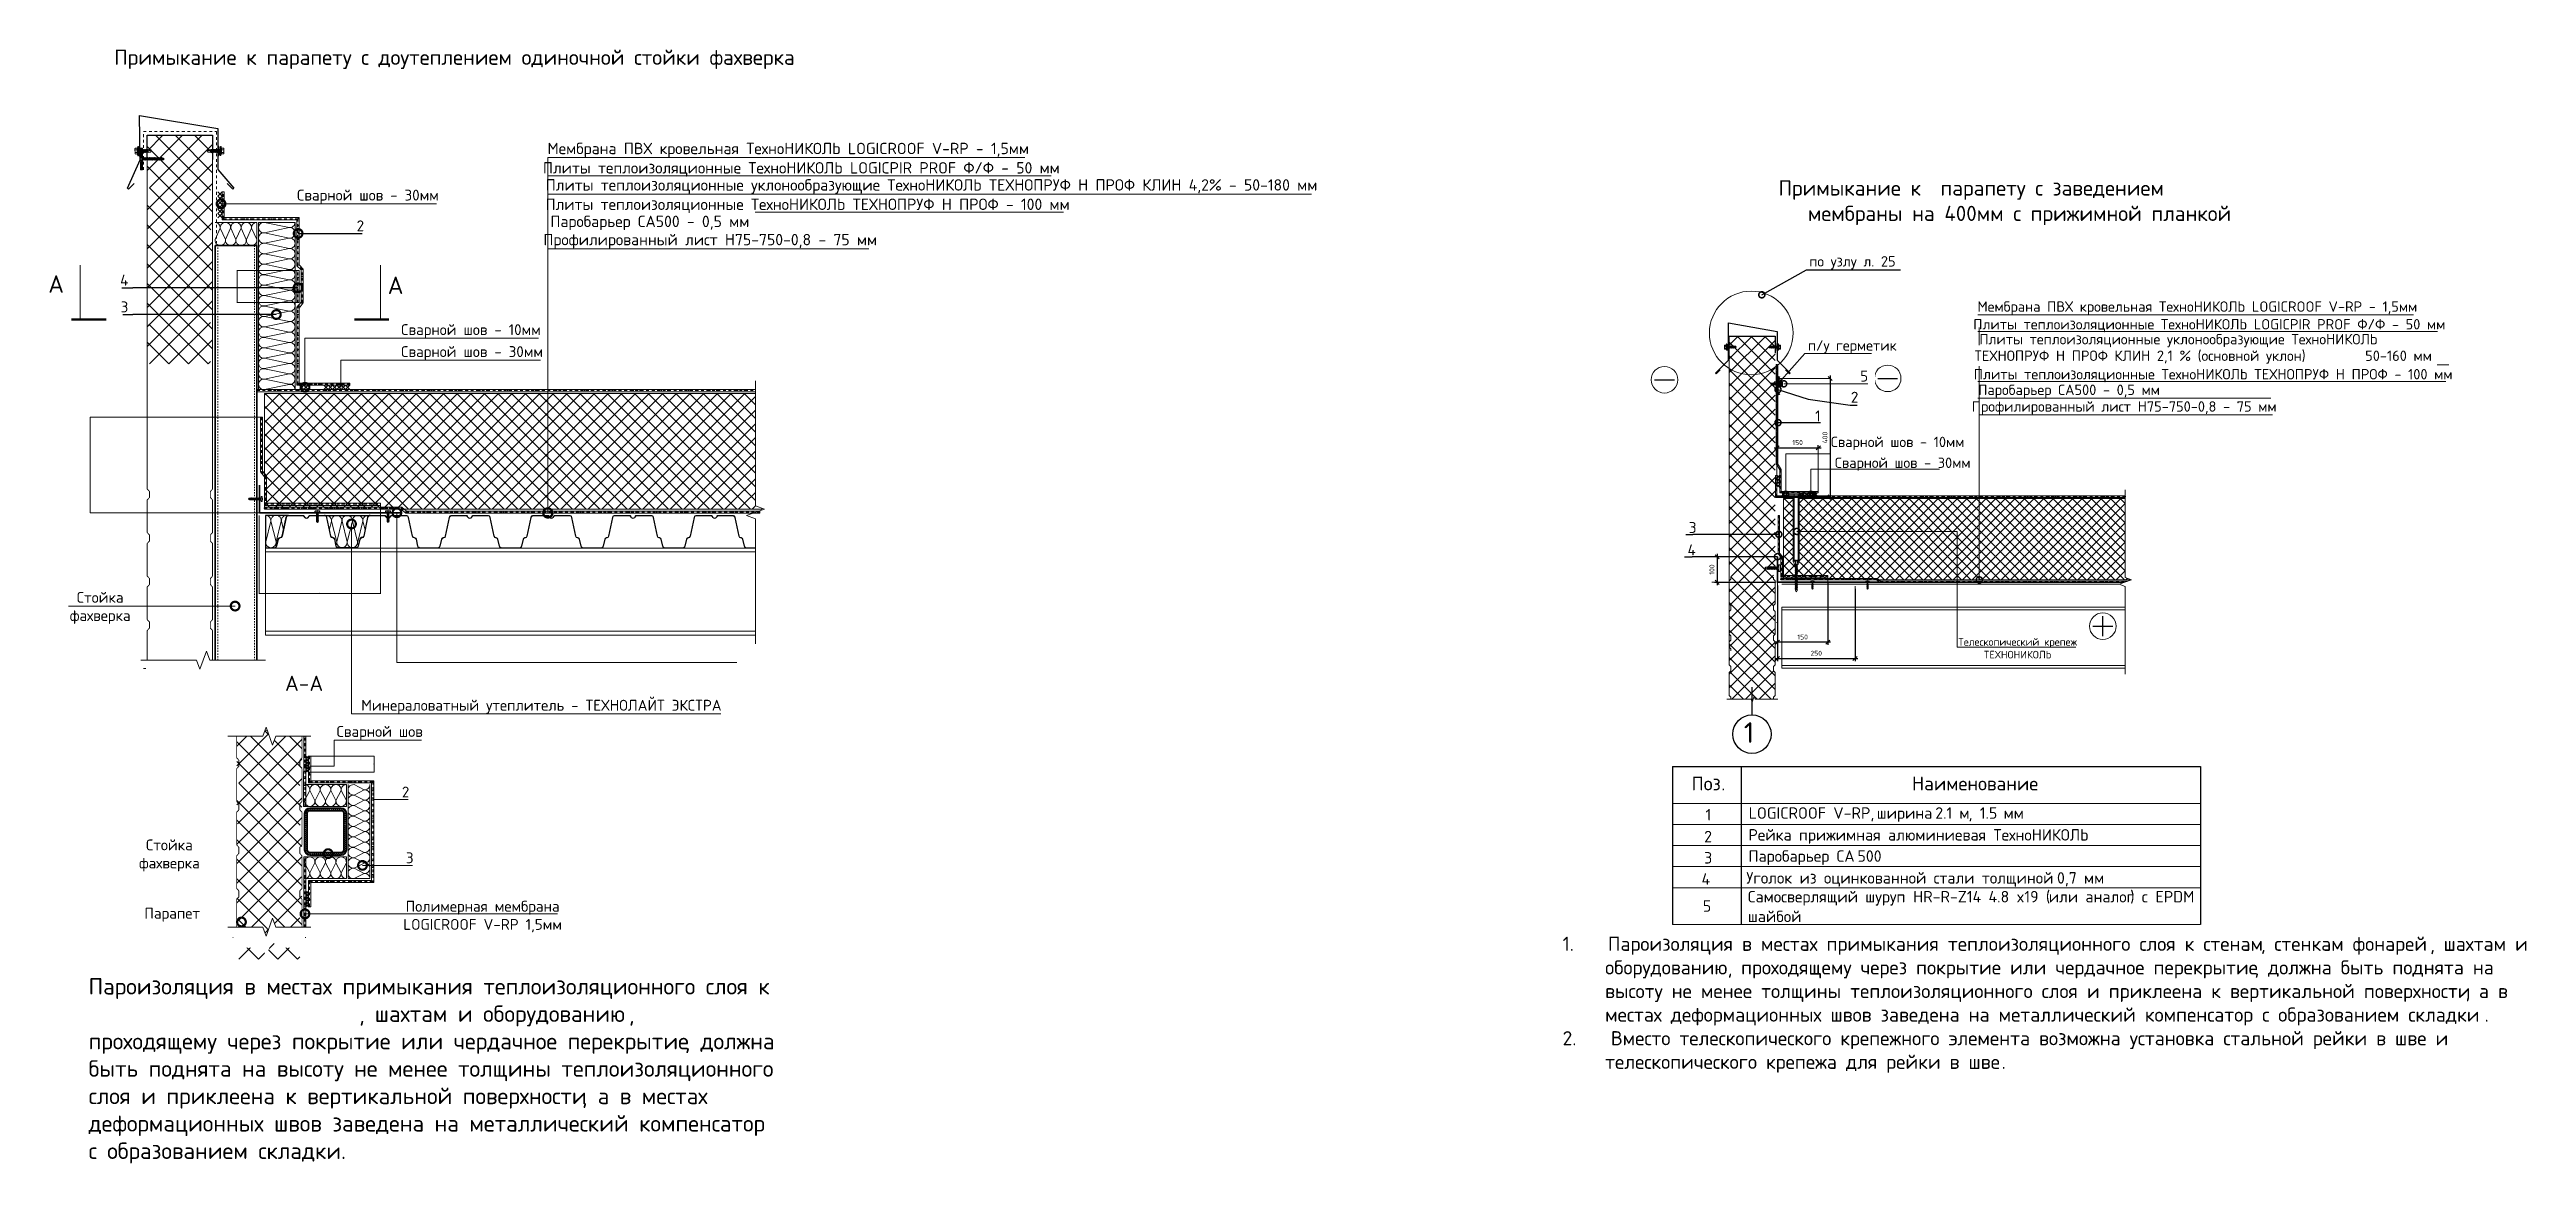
# Model space of a CAD drawing. Header units: millimetres. Extents: x -263990 to 193903, y -164417 to 240530.
# Drawn here: x -144467 to -54119, y 199898 to 240530 of the extents above; entities that cross this region are included whole.
import ezdxf
from ezdxf.enums import TextEntityAlignment as Align

# ---------------------------------------------------------------- set-up
doc = ezdxf.new("R2010")
doc.units = ezdxf.units.MM
doc.header["$LTSCALE"] = 20
doc.set_wipeout_variables(frame=1)
doc.linetypes.add('пунктирнаяX2', pattern=[12.7, 0, -12.7])
doc.linetypes.add('штриховая 50', pattern=[1, 0.5, -0.5])
doc.layers.get('0').update_dxf_attribs({"lineweight": 0})
doc.layers.get('Defpoints').update_dxf_attribs({"color": 4})
for name, color, linetype, lineweight in [('FP-XX-МАРКИ ПОМЕЩЕНИЙ', 250, 'Continuous', 25), ('TN-АННОТАЦИИ', 7, 'Continuous', 0), ('TN-ГИДРОИЗОЛЯЦИЯ ПВХ', 5, 'Continuous', 15), ('TN-МЕТАЛЛ КОНСТРУКЦИИ', 7, 'Continuous', 35), ('TN-ПАРОИЗОЛЯЦИЯ', 94, 'Continuous', 15), ('TN-РАЗМЕРЫ', 184, 'Continuous', 15), ('TN-УТЕПЛИТЕЛЬ КВ', 42, 'Continuous', 15), ('Металл', 7, 'Continuous', 25), ('Размеры', 7, 'Continuous', 9)]:
    doc.layers.add(name, color=color, linetype=linetype, lineweight=lineweight)
doc.layers.add('S-METL', color=14, linetype='Continuous')
doc.layers.add('S-WALL-PATT', color=181, linetype='Continuous')
doc.layers.add('TN-ТАБЛИЦЫ', color=7, linetype='Continuous', lineweight=30, true_color=0x000000)
doc.layers.add('СПДС_НЕПЕЧАТНЫЙ', color=254, linetype='Continuous', plot=False)
doc.styles.add('DimNat', font='romans.shx', dxfattribs={"height": 180})
doc.styles.add('MtXpl_ISOCPEUR', font='')
doc.styles.add('PDF ISOCPEUR', font='isocpeur.ttf')
doc.styles.add('TN-Текст', font='isocpeur.ttf')
doc.styles.add('TN-Текст-Аннотативный', font='isocpeur.ttf')
doc.styles.get('MtXpl_ISOCPEUR').set_extended_font_data('ISOCPEUR', bold=True)
doc.dimstyles.new('DimSpec', dxfattribs={"dimtxt": 1, "dimasz": 150, "dimexe": 100, "dimexo": 100, "dimgap": 100, "dimtad": 1, "dimdec": 0, "dimzin": 0, "dimtxsty": 'DimNat', "dimblk": 'OBLIQUE', "dimcen": 100, "dimdle": 100, "dimclrt": 10, "dimadec": 5, "dimazin": 0, "dimtfac": 1, "dimtdec": 0, "dimtix": 1, "dimtmove": 2, "dimatfit": 3, "dimldrblk": 'OBLIQUE', "dimfxl": 1, "dimtolj": 1, "dimtzin": 0, "dimarcsym": 0})
doc.dimstyles.new('ПТС-Размеры', dxfattribs={"dimtxt": 2.5, "dimasz": 1.5, "dimexe": 0.7, "dimexo": 1, "dimgap": 0.8, "dimtad": 1, "dimdec": 0, "dimzin": 0, "dimdsep": 46, "dimtxsty": 'TN-Текст-Аннотативный', "dimblk": 'ARCHTICK', "dimcen": 2, "dimdle": 0.7, "dimadec": 0, "dimazin": 0, "dimtfac": 1, "dimtdec": 0, "dimtmove": 1, "dimatfit": 3, "dimfxl": 0.7, "dimtolj": 1, "dimtzin": 0, "dimlwd": -1, "dimlwe": -1, "dimarcsym": 0})

msp = doc.modelspace()

# ---------------------------------------------------------------- texts
at = {"style": 'TN-Текст'}
for p in [(-144226.60317, 231975.57176), (-131843.69245, 231931.52247)]:
    msp.add_attdef('А', text='1', height=635.19022, dxfattribs=at).set_placement(p, align=Align.MIDDLE_CENTER)
at = {"layer": 'TN-АННОТАЦИИ', "color": 0}
for s, height, style, p in [('Примыкание к парапету с доутеплением одиночной стойки фахверка', 555.7914441, 'MtXpl_ISOCPEUR', (-142109.99631, 239970.43567)), ('А', 555.79144, 'TN-Текст-Аннотативный', (-135876.4167, 217133.5869)), ('-', 555.79144, 'TN-Текст-Аннотативный', (-135376.2044, 217133.5869)), ('А', 555.79144, 'TN-Текст-Аннотативный', (-134987.15039, 217133.5869))]:
    msp.add_text(s, height=height, dxfattribs=dict(at, style=style)).set_placement(p)
at = {"layer": 'TN-АННОТАЦИИ', "color": 7}
for s, height, style, p in [('Примыкание к  парапету с заведением', 555.7914441, 'MtXpl_ISOCPEUR', (-81403.06142, 235201.12811)), ('мембраны на 400мм с прижимной планкой', 555.7914441, 'MtXpl_ISOCPEUR', (-80330.01729, 234274.80903)), ('1.    ', 516.595893, 'TN-Текст-Аннотативный', (-89275.88681, 207651.96664)), ('Пароизоляция в местах примыкания теплоизоляционного слоя к стенам', 516.5958925, 'TN-Текст-Аннотативный', (-87622.77995, 207651.96664)), ('стенкам фонарей', 516.5958925, 'TN-Текст-Аннотативный', (-63316.94321, 207651.96664)), ('шахтам и', 516.595893, 'TN-Текст-Аннотативный', (-57143.62229, 207651.96664)), ('оборудованию', 516.5958925, 'TN-Текст-Аннотативный', (-87726.09913, 206790.97348)), ('проходящему через покрытие или чердачное перекрытие', 516.5958925, 'TN-Текст-Аннотативный', (-82766.77856, 206790.97348)), (', ', 516.595893, 'TN-Текст-Аннотативный', (-63807.70931, 207651.96664)), ('должна быть поднята на', 516.5958925, 'TN-Текст-Аннотативный', (-63549.41136, 206790.97348)), (', ', 516.595893, 'TN-Текст-Аннотативный', (-57634.38839, 207651.96664)), ('высоту не менее толщины теплоизоляционного слоя и приклеена к вертикальной поверхности', 516.5958925, 'TN-Текст-Аннотативный', (-87726.09913, 205929.98033)), (', ', 516.595893, 'TN-Текст-Аннотативный', (-83257.54466, 206790.97348)), (', ', 516.595893, 'TN-Текст-Аннотативный', (-64040.17746, 206790.97348)), ('а в', 516.595893, 'TN-Текст-Аннотативный', (-55852.13256, 205929.98033)), ('местах деформационных швов заведена на металлический компенсатор с образованием складки', 516.5958925, 'TN-Текст-Аннотативный', (-87726.09913, 205068.98717)), (', ', 516.595893, 'TN-Текст-Аннотативный', (-56342.89866, 205929.98033)), ('.', 516.59589, 'TN-Текст-Аннотативный', (-55645.4942, 205068.98717)), ('2.    ', 516.595893, 'TN-Текст-Аннотативный', (-89275.88681, 204207.99402)), ('Вместо телескопического крепежного элемента возможна установка стальной рейки в шве и', 516.5958925, 'TN-Текст-Аннотативный', (-87519.46077, 204207.99402)), ('телескопического крепежа для рейки в шве', 516.5958925, 'TN-Текст-Аннотативный', (-87726.09913, 203347.00087)), ('.', 516.59589, 'TN-Текст-Аннотативный', (-73261.41414, 203347.00087))]:
    msp.add_text(s, height=height, dxfattribs=dict(at, style=style)).set_placement(p)
at = {"layer": 'TN-АННОТАЦИИ', "style": 'TN-Текст-Аннотативный'}
for s, p in [('Пароизоляция в местах примыкания теплоизоляционного слоя к', (-143043.31346, 206060.56224)), (', ', (-133173.31346, 205060.56224)), ('шахтам и оборудованию', (-132603.31346, 205060.56224)), (',', (-123333.31346, 205060.56224)), ('проходящему через покрытие или чердачное перекрытие', (-143043.31346, 204060.56224)), ('должна', (-120723.31346, 204060.56224)), ('быть поднята на высоту не менее толщины теплоизоляционного', (-143043.31346, 203060.56224)), (', ', (-121293.31346, 204060.56224)), ('слоя и приклеена к вертикальной поверхности', (-143043.31346, 202060.56224)), ('а в местах', (-124473.31346, 202060.56224)), ('деформационных швов заведена на металлический компенсатор', (-143043.31346, 201060.56224)), (', ', (-125043.31346, 202060.56224)), ('с образованием складки', (-143043.31346, 200060.56224)), ('.', (-133833.31346, 200060.56224))]:
    msp.add_text(s, height=600, dxfattribs=at).set_placement(p)
at = {"layer": 'TN-АННОТАЦИИ', "insert": (-116816.62807, 235092.77669), "char_height": 415.5246727, "width": 23140.7814379, "attachment_point": 2, "style": 'TN-Текст', "bg_fill": 2}
msp.add_mtext('Плиты теплоизоляционные ТехноНИКОЛЬ ТЕХНОПРУФ Н ПРОФ - 100 мм', dxfattribs=at)
at = {"layer": 'TN-АННОТАЦИИ', "char_height": 396.99389, "style": 'TN-Текст'}
for s, insert, attachment_point in [('2', (-133264.86811, 234297.93525), 1), ('4', (-141593.11952, 232314.56118), 3), ('3', (-141593.11952, 231340.5762), 3)]:
    msp.add_mtext(s, dxfattribs=dict(at, insert=insert, attachment_point=attachment_point))
at = {"layer": 'TN-АННОТАЦИИ', "color": 7, "style": 'TN-Текст'}
for s, insert, char_height, attachment_point in [('по узлу л. 25', (-78703.60995, 232993.58072), 379.5464893, 2), ('2', (-78761.61031, 228047.8098), 400, 1), ('3', (-84391.11506, 223294.93311), 400, 3), ('4', (-84418.96608, 222478.84061), 400, 3)]:
    msp.add_mtext(s, dxfattribs=dict(at, insert=insert, char_height=char_height, attachment_point=attachment_point))
at = {"layer": 'TN-АННОТАЦИИ', "color": 7, "insert": (-66813.01102, 230154.42779), "char_height": 379.5464893, "attachment_point": 2, "style": 'TN-Текст', "bg_fill": 2}
msp.add_mtext('Плиты теплоизоляционные уклонообразующие ТехноНИКОЛЬ ', dxfattribs=at)
at = {"layer": 'TN-АННОТАЦИИ', "color": 7, "insert": (-65547.00676, 228876.76888), "char_height": 379.5464893, "width": 21137.1380159, "attachment_point": 2, "style": 'TN-Текст', "bg_fill": 2}
msp.add_mtext('Плиты теплоизоляционные ТехноНИКОЛЬ ТЕХНОПРУФ Н ПРОФ - 100 мм', dxfattribs=at)
at = {"layer": 'TN-АННОТАЦИИ', "attachment_point": 2, "style": 'TN-Текст', "bg_fill": 2}
for s, insert, char_height in [('{\\C7; }Минераловатный утеплитель - {\\C0;ТЕХНОЛАЙТ ЭКСТРА}', (-126653.36262, 216810.57544), 396.9938886), ('2', (-131479.05571, 213644.22672), 396.99389), ('Стойка\\Pфахверка', (-140095.37096, 211716.01632), 396.993889), ('3', (-131328.11317, 211246.15086), 396.99389), ('Полимерная мембрана\\PLOGICROOF V-RP 1,5мм', (-128670.39159, 209477.7103), 396.9938886), ('Парапет', (-139994.3591, 209223.66169), 396.993889)]:
    msp.add_mtext(s, dxfattribs=dict(at, insert=insert, char_height=char_height))
at = {"layer": 'TN-РАЗМЕРЫ', "char_height": 25, "attachment_point": 5, "rotation": 90, "style": 'TN-Текст-Аннотативный'}
for s, insert in [('\\A1;50', (-137643.61579, 231887.61772)), ('\\A1;L{\\H0.7x;\\S*^ ;}', (-142999.70284, 225374.85256)), ('\\A1;30', (-132651.08034, 214462.53176))]:
    msp.add_mtext(s, dxfattribs=dict(at, insert=insert))
at = {"layer": 'TN-РАЗМЕРЫ', "insert": (-134609.369, 220705.99892), "char_height": 25, "attachment_point": 5, "style": 'TN-Текст-Аннотативный'}
msp.add_mtext('\\A1;150', dxfattribs=at)
at = {"layer": 'TN-ТАБЛИЦЫ', "color": 7, "style": 'TN-Текст'}
for s, height, p in [('Поз', 502.641624, (-84572.30943, 213505.58586)), ('.', 502.64162, (-83491.62994, 213505.58586)), ('Наименование', 502.6416243, (-76534.23212, 213505.58586)), ('1', 418.86802, (-84061.29045, 212407.7745)), ('LOGICROOF V-RP, ', 418.8680202, (-82490.53537, 212470.6047)), ('ширина ', 418.86802, (-77820.15694, 212470.6047)), ('2.1 ', 418.86802, (-75683.93004, 212470.6047)), ('м', 418.86802, (-74804.3072, 212470.6047)), (', 1.5 ', 418.86802, (-74469.21278, 212470.6047)), ('мм', 418.86802, (-73191.66532, 212470.6047)), ('2', 418.86802, (-84112.98047, 211611.63704)), ('Рейка прижимная алюминиевая ТехноНИКОЛЬ', 418.8680202, (-82500.3386, 211674.46725)), ('3', 418.86802, (-84112.98047, 210837.44434)), ('Уголок из оцинкованной стали толщиной ', 418.8680202, (-82574.21713, 210105.14052)), ('Паробарьер СА', 418.8680202, (-82500.3386, 210900.27454)), ('500', 418.86802, (-78521.0924, 210900.27454)), ('0,7 ', 418.86802, (-71243.83718, 210105.14052)), ('4', 418.86802, (-84207.80241, 210063.25371)), ('Самосверлящий шуруп ', 418.8680202, (-82518.79057, 209419.45124)), ('HR-R-Z14 4.8 x19 (', 418.8680202, (-76487.09108, 209419.45124)), ('или аналог', 418.86802, (-71544.44844, 209419.45124)), ('мм', 418.86802, (-70259.49733, 210105.14052)), (') ', 418.86802, (-68570.4855, 209419.45124)), ('с ', 418.86802, (-68151.61748, 209419.45124)), ('EPDM', 418.86802, (-67648.97585, 209419.45124)), ('5', 418.86802, (-84162.23283, 209076.75569)), ('шайбой', 418.86802, (-82518.79057, 208700.39448))]:
    msp.add_text(s, height=height, dxfattribs=at).set_placement(p)
at = {"layer": 'СПДС_НЕПЕЧАТНЫЙ', "color": 7, "style": 'PDF ISOCPEUR'}
msp.add_text('1', height=752.5551, dxfattribs=at).set_placement((-82664.78748, 215240.76853))

# ---------------------------------------------------------------- blocks, each defined once
blk = doc.blocks.new('_ArchTick')
at = {"color": 0, "linetype": 'ByBlock', "const_width": 0.15}
blk.add_lwpolyline([(-0.5, -0.5), (0.5, 0.5)], dxfattribs=at)
blk = doc.blocks.new('_DOTSMALL')
at = {"color": 0, "linetype": 'ByBlock', "const_width": 0.5}
blk.add_lwpolyline([(-0.0625, 0, 1), (0.0625, 0, 1)], format="xyb", close=True, dxfattribs=at)
blk = doc.blocks.new('*U389')
at = {"lineweight": 0}
blk.add_hatch(color=0, dxfattribs=at).paths.add_polyline_path([(6.5, -1), (-6.5, -1), (-6.5, 0), (6.5, 0)])
at = {"color": 0, "lineweight": 0}
for p, q in [((1.3, 14), (-2.5, 13.4)), ((-1.8, 13.8), (-2.5, 13.4)), ((-1.8, 12.9), (-2.5, 13.4)), ((2.5, 12.8), (-2.5, 11.9)), ((-1.8, 12.3), (-2.5, 11.9)), ((-1.8, 11.5), (-2.5, 11.9)), ((2.5, 11.4), (-2.5, 10.5)), ((-1.8, 10.9), (-2.5, 10.5)), ((-1.8, 10.1), (-2.5, 10.5)), ((2.5, 10), (-2.5, 9.1)), ((-1.8, 9.5), (-2.5, 9.1)), ((-1.8, 8.7), (-2.5, 9.1)), ((2.5, 8.6), (-2.5, 7.7)), ((-1.8, 8.1), (-2.5, 7.7)), ((-1.8, 7.3), (-2.5, 7.7)), ((2.5, 7.2), (-2.5, 6.3)), ((-1.8, 6.7), (-2.5, 6.3)), ((-1.8, 5.9), (-2.5, 6.3)), ((2.5, 5.8), (-2.5, 4.9)), ((-1.8, 5.3), (-2.5, 4.9)), ((-1.8, 4.5), (-2.5, 4.9)), ((2.5, 4.4), (-2.5, 3.5)), ((-1.8, 3.9), (-2.5, 3.5)), ((-1.8, 3.1), (-2.5, 3.5)), ((2.5, 3), (-2.5, 2.1)), ((-1.8, 2.5), (-2.5, 2.1)), ((-1.8, 1.7), (-2.5, 2.1)), ((2.5, 1.5), (-2.5, 0.7)), ((-1.8, 1.1), (-2.5, 0.7)), ((-1.8, 0.3), (-2.5, 0.7)), ((-1.8, 17.8), (0, 19)), ((-1.8, 17.8), (-1.8, 13.8)), ((-0.7, 14), (-1.8, 13.8)), ((1.8, 13.8), (-1.8, 12.9)), ((1.8, 13.2), (-1.8, 12.3)), ((-1.8, 12.9), (-1.8, 12.3)), ((1.8, 12.4), (-1.8, 11.5)), ((1.8, 11.8), (-1.8, 10.9)), ((-1.8, 11.5), (-1.8, 10.9)), ((1.8, 11), (-1.8, 10.1)), ((1.8, 10.4), (-1.8, 9.5)), ((-1.8, 10.1), (-1.8, 9.5)), ((1.8, 9.6), (-1.8, 8.7)), ((1.8, 9), (-1.8, 8.1)), ((-1.8, 8.7), (-1.8, 8.1)), ((1.8, 8.2), (-1.8, 7.3)), ((1.8, 7.6), (-1.8, 6.7)), ((-1.8, 7.3), (-1.8, 6.7)), ((1.8, 6.8), (-1.8, 5.9)), ((1.8, 6.2), (-1.8, 5.3)), ((-1.8, 5.9), (-1.8, 5.3)), ((1.8, 5.4), (-1.8, 4.5)), ((1.8, 4.8), (-1.8, 3.9)), ((-1.8, 4.5), (-1.8, 3.9)), ((1.8, 4), (-1.8, 3.1)), ((1.8, 3.4), (-1.8, 2.5)), ((-1.8, 3.1), (-1.8, 2.5)), ((1.8, 2.5), (-1.8, 1.7)), ((1.8, 2), (-1.8, 1.1)), ((-1.8, 1.7), (-1.8, 1.1)), ((1.8, 1.1), (-1.8, 0.3)), ((-1.8, 0.3), (-1.8, 0)), ((2.1, 14), (-0.7, 14)), ((1.8, 0.5), (-0.5, 0)), ((0, 19), (1.8, 17.8)), ((2.5, 0.1), (1.7, 0)), ((1.8, 17.8), (1.8, 14)), ((2.1, 14), (1.8, 13.8)), ((1.8, 13.8), (1.8, 13.2)), ((2.5, 12.8), (1.8, 13.2)), ((2.5, 12.8), (1.8, 12.4)), ((1.8, 12.4), (1.8, 11.8)), ((2.5, 11.4), (1.8, 11.8)), ((2.5, 11.4), (1.8, 11)), ((1.8, 11), (1.8, 10.4)), ((2.5, 10), (1.8, 10.4)), ((2.5, 10), (1.8, 9.6)), ((1.8, 9.6), (1.8, 9)), ((2.5, 8.6), (1.8, 9)), ((2.5, 8.6), (1.8, 8.2)), ((1.8, 8.2), (1.8, 7.6)), ((2.5, 7.2), (1.8, 7.6)), ((2.5, 7.2), (1.8, 6.8)), ((1.8, 6.8), (1.8, 6.2)), ((2.5, 5.8), (1.8, 6.2)), ((2.5, 5.8), (1.8, 5.4)), ((1.8, 5.4), (1.8, 4.7)), ((2.5, 4.4), (1.8, 4.8)), ((2.5, 4.4), (1.8, 4)), ((1.8, 4), (1.8, 3.3)), ((2.5, 3), (1.8, 3.4)), ((2.5, 3), (1.8, 2.5)), ((1.8, 2.5), (1.8, 1.9)), ((2.5, 1.5), (1.8, 2)), ((2.5, 1.5), (1.8, 1.1)), ((1.8, 1.1), (1.8, 0.5)), ((2.5, 0.1), (1.8, 0.5)), ((2.5, 0.1), (2.2, 0)), ((6.5, 0), (6.5, -1)), ((-7, -1), (-7, -2)), ((7, -1), (-7, -1)), ((-7, -1), (-7, -2)), ((-3.4, -2.4), (-7, -2)), ((-5, -2.4), (-5, -2.9)), ((-5, -2.4), (5, -2.4)), ((-5, -2.9), (5, -2.9)), ((-4.4, -2.4), (4.3, -2.4)), ((-4.4, -3.2), (-4.4, -5.5)), ((-3.6, -6.3), (3.5, -6.3)), ((-2, -3.2), (-2, -5.5)), ((-2, -3.2), (-2, -5.5)), ((1.9, -3.2), (1.9, -5.5)), ((7, -2), (3.3, -2.4)), ((4.3, -3.2), (4.3, -5.5)), ((5, -2.4), (5, -2.9)), ((7, -1), (7, -2)), ((7, -1), (7, -2))]:
    blk.add_line(p, q, dxfattribs=at)
blk.add_lwpolyline([(6.5, -1), (-6.5, -1), (-6.5, 0), (6.5, 0)], close=True, dxfattribs=at)
for centre, start, end in [((-3.6, -5.5), 180.0033, 270.0033), ((-2.8, -5.5), 270.0033, 0.0033), ((-1.2, -5.5), 180.0033, 270.0033), ((1.1, -5.5), 270.0033, 0.0033), ((2.7, -5.5), 180.0033, 270.0033), ((3.5, -5.5), 270.0033, 0.0033)]:
    blk.add_arc(centre, 0.787, start, end, dxfattribs=at)
at = {"color": 0, "lineweight": 0, "extrusion": (0, 0, -1)}
for centre, start_param, end_param in [((-5.2, -3.2), 3.700141, 4.077737), ((-2.8, -3.2), 3.700141, 4.077737), ((-1.2, -3.2), 0.936145, 1.313741), ((2.7, -3.2), 0.936145, 1.313741), ((1.1, -3.2), 3.700141, 4.077737), ((5.1, -3.2), 0.936145, 1.313741)]:
    blk.add_ellipse(centre, major_axis=(-0.47, -0.638), ratio=1, start_param=start_param, end_param=end_param, dxfattribs=at)
at = {"color": 0, "lineweight": 0}
blk.add_open_spline([(0, 19), (0.1, 18.2), (0.1, 16.9), (0.9, 15.3), (1.6, 14.8), (1.8, 14.7)], degree=3, knots=[0, 0, 0, 0, 2.306624, 4.08853, 4.845954, 4.845954, 4.845954, 4.845954], dxfattribs=at)
blk = doc.blocks.new('*U391')
at = {"color": 0, "rotation": 270}
blk.add_blockref('*U389', (0, 0), dxfattribs=at)
blk = doc.blocks.new('_Oblique')
at = {"color": 0, "linetype": 'ByBlock', "lineweight": -2}
blk.add_line((-0.5, -0.5), (0.5, 0.5), dxfattribs=at)
blk = doc.blocks.new('*D392')
at = {"layer": 'Defpoints', "color": 0, "transparency": 16777216}
for p in [(-79518, 228534), (-79518, 224218), (-79518, 224218)]:
    blk.add_point(p, dxfattribs=at)
at = {"layer": 'Размеры', "color": 0, "lineweight": -2, "transparency": 16777216}
blk.add_line((-79518, 228634), (-79518, 224118), dxfattribs=at)
at = {"layer": 'Размеры', "color": 0, "lineweight": -2, "transparency": 16777216, "xscale": 150, "yscale": 150, "zscale": 150}
for p, rotation in [((-79518, 228534), 90), ((-79518, 224218), 270)]:
    blk.add_blockref('_Oblique', p, dxfattribs=dict(at, rotation=rotation))
at = {"layer": 'Размеры', "color": 7, "lineweight": 20, "transparency": 16777216, "insert": (-79708, 226376), "char_height": 180, "attachment_point": 5, "rotation": 90, "style": 'DimNat'}
blk.add_mtext('\\A1;400', dxfattribs=at)
blk = doc.blocks.new('*D393')
at = {"layer": 'Defpoints', "color": 0, "transparency": 16777216}
for p in [(-81458, 225924), (-79949, 226004), (-79949, 225924)]:
    blk.add_point(p, dxfattribs=at)
at = {"layer": 'Размеры', "color": 0, "lineweight": -2, "transparency": 16777216}
for p, q in [((-81558, 226004), (-79849, 226004)), ((-81458, 226024), (-81458, 226104)), ((-79949, 226024), (-79949, 226104))]:
    blk.add_line(p, q, dxfattribs=at)
at = {"layer": 'Размеры', "color": 0, "lineweight": -2, "transparency": 16777216, "xscale": 150, "yscale": 150, "zscale": 150, "rotation": 180}
blk.add_blockref('_Oblique', (-81458, 226004), dxfattribs=at)
at = {"layer": 'Размеры', "color": 0, "lineweight": -2, "transparency": 16777216, "xscale": 150, "yscale": 150, "zscale": 150}
blk.add_blockref('_Oblique', (-79949, 226004), dxfattribs=at)
at = {"layer": 'Размеры', "color": 7, "lineweight": 20, "transparency": 16777216, "insert": (-80704, 226194), "char_height": 180, "attachment_point": 5, "style": 'DimNat'}
blk.add_mtext('\\A1;150', dxfattribs=at)
blk = doc.blocks.new('*D394')
at = {"layer": 'Defpoints', "color": 0, "transparency": 16777216}
for p in [(-81440, 222029), (-83641, 221095), (-81440, 221095)]:
    blk.add_point(p, dxfattribs=at)
at = {"layer": 'Размеры', "color": 0, "lineweight": -2, "transparency": 16777216}
for p, q in [((-81540, 222029), (-83741, 222029)), ((-83641, 222129), (-83641, 220995)), ((-81540, 221095), (-83741, 221095))]:
    blk.add_line(p, q, dxfattribs=at)
at = {"layer": 'Размеры', "color": 0, "lineweight": -2, "transparency": 16777216, "xscale": 150, "yscale": 150, "zscale": 150}
for p, rotation in [((-83641, 222029), 90), ((-83641, 221095), 270)]:
    blk.add_blockref('_Oblique', p, dxfattribs=dict(at, rotation=rotation))
at = {"layer": 'Размеры', "color": 7, "lineweight": 20, "transparency": 16777216, "insert": (-83831, 221562), "char_height": 180, "attachment_point": 5, "rotation": 90, "style": 'DimNat'}
blk.add_mtext('\\A1;100', dxfattribs=at)
blk = doc.blocks.new('*D395')
at = {"layer": 'Defpoints', "color": 0, "transparency": 16777216}
for p in [(-81440, 221085), (-78611, 220954), (-78611, 218318)]:
    blk.add_point(p, dxfattribs=at)
at = {"layer": 'Размеры', "color": 0, "lineweight": -2, "transparency": 16777216}
for p, q in [((-81440, 220985), (-81440, 218218)), ((-78611, 220854), (-78611, 218218)), ((-81540, 218318), (-78511, 218318))]:
    blk.add_line(p, q, dxfattribs=at)
at = {"layer": 'Размеры', "color": 0, "lineweight": -2, "transparency": 16777216, "xscale": 150, "yscale": 150, "zscale": 150, "rotation": 180}
blk.add_blockref('_Oblique', (-81440, 218318), dxfattribs=at)
at = {"layer": 'Размеры', "color": 0, "lineweight": -2, "transparency": 16777216, "xscale": 150, "yscale": 150, "zscale": 150}
blk.add_blockref('_Oblique', (-78611, 218318), dxfattribs=at)
at = {"layer": 'Размеры', "color": 7, "lineweight": 20, "transparency": 16777216, "insert": (-80025, 218508), "char_height": 180, "attachment_point": 5, "style": 'DimNat'}
blk.add_mtext('\\A1;250', dxfattribs=at)
blk = doc.blocks.new('*D396')
at = {"layer": 'Defpoints', "color": 0, "transparency": 16777216}
for p in [(-79602, 221212), (-81440, 218998), (-81440, 218910)]:
    blk.add_point(p, dxfattribs=at)
at = {"layer": 'Размеры', "color": 0, "lineweight": -2, "transparency": 16777216}
for p, q in [((-79602, 221112), (-79602, 218810)), ((-79502, 218910), (-81540, 218910)), ((-81440, 218898), (-81440, 218810))]:
    blk.add_line(p, q, dxfattribs=at)
at = {"layer": 'Размеры', "color": 0, "lineweight": -2, "transparency": 16777216, "xscale": 150, "yscale": 150, "zscale": 150, "rotation": 180}
blk.add_blockref('_Oblique', (-81440, 218910), dxfattribs=at)
at = {"layer": 'Размеры', "color": 0, "lineweight": -2, "transparency": 16777216, "xscale": 150, "yscale": 150, "zscale": 150}
blk.add_blockref('_Oblique', (-79602, 218910), dxfattribs=at)
at = {"layer": 'Размеры', "color": 7, "lineweight": 20, "transparency": 16777216, "insert": (-80521, 219100), "char_height": 180, "attachment_point": 5, "style": 'DimNat'}
blk.add_mtext('\\A1;150', dxfattribs=at)

# ---------------------------------------------------------------- hatches: boundary and pattern name
at = {"lineweight": 13}
h = msp.add_hatch(dxfattribs=at)
h.set_pattern_fill('ANSI37', color=8, scale=158.797555)
h.set_pattern_definition([(45, (-140823.46, 229064.1), (-356.51, 356.51), []), (135, (-140823.46, 229064.1), (-356.51, -356.51), [])])
h.paths.add_polyline_path([(-140823.46266, 235415.98422), (-140823.46266, 235304.82593), (-140902.86144, 235217.48728), (-140902.86144, 234026.50561), (-140823.46266, 233939.16696), (-140823.46266, 233828.00867), (-140823.46266, 233716.85038), (-140902.86144, 233629.51172), (-140902.86144, 232438.53006), (-140823.46266, 232351.1914), (-140823.46266, 232240.03311), (-140823.46266, 232128.87482), (-140902.86144, 232041.53617), (-140902.86144, 230850.5545), (-140823.46266, 230763.21585), (-140823.46266, 230652.05756), (-140823.46266, 230540.89927), (-140902.86144, 230453.56061), (-140902.86144, 229262.57895), (-140823.46266, 229175.24029), (-140823.46266, 229064.082), (-139767.27257, 229064.082), (-139708.56515, 228900.81114), (-139613.28661, 229222.87956), (-139554.57919, 229064.082), (-138600.29689, 229064.082), (-138600.29689, 229175.24029), (-138520.89811, 229262.57895), (-138520.89811, 230453.56061), (-138600.29689, 230540.89927), (-138600.29689, 230652.05756), (-138600.29689, 230763.21585), (-138520.89811, 230850.5545), (-138520.89811, 232041.53617), (-138600.29689, 232128.87482), (-138600.29689, 232240.03311), (-138600.29689, 232351.1914), (-138520.89811, 232438.53006), (-138520.89811, 233629.51172), (-138600.29689, 233716.85038), (-138600.29689, 233828.00867), (-138600.29689, 233939.16696), (-138520.89811, 234026.50561), (-138520.89811, 235217.48728), (-138600.29689, 235304.82593), (-138600.29689, 235415.98422), (-138600.29689, 235527.14251), (-138520.89811, 235614.48117), (-138520.89811, 237400.95366), (-140902.86144, 237400.95366), (-140902.86144, 235614.48117), (-140823.46266, 235527.14251)])
at = {"lineweight": 9, "transparency": 33554559}
h = msp.add_hatch(dxfattribs=at)
h.set_pattern_fill('ANSI37', color=256, scale=111.158289)
h.set_pattern_definition([(45, (-124358, 226721.5), (-249.557, 249.557), []), (135, (-124358, 226721.5), (-249.557, -249.557), [])])
h.paths.add_polyline_path([(-118485.38378, 227984.25214), (-136631.2072, 227984.25863), (-136631.2072, 223760.05547), (-118485.38378, 223760.04898)])
h = msp.add_hatch(dxfattribs=at)
h.set_pattern_fill('ANSI37', scale=77.982864)
h.set_pattern_definition([(45, (-72607, 223261.96), (-175.0765, 175.0765), []), (135, (-72607, 223261.96), (-175.0765, -175.0765), [])])
h.paths.add_polyline_path([(-68487.07847, 224147.84433), (-81217.24274, 224147.84888), (-81217.24274, 221184.36804), (-68487.07847, 221184.36349)])
at = {"lineweight": 18}
h = msp.add_hatch(color=8, dxfattribs=at)
h.paths.add_polyline_path([(-128108.71195, 222665.69028), (-128120.82255, 222661.67329), (-128092.89999, 222540.71773), (-128080.53588, 222543.63655)])
h.paths.add_polyline_path([(-128108.71195, 222665.69028), (-128109.13782, 222667.53505), (-128121.51607, 222664.67753), (-128120.82255, 222661.67329)])
h.paths.add_polyline_path([(-128080.53588, 222543.63655), (-128092.89999, 222540.71773), (-128064.2839, 222416.75793), (-128051.93394, 222419.73804)])
h.paths.add_polyline_path([(-128051.93394, 222419.73804), (-128064.2839, 222416.75793, 0.3438724781), (-127974.95355, 222347.08242), (-127974.95355, 222359.78623, -0.343461218)])
h.paths.add_polyline_path([(-127651.20544, 222359.78623), (-127974.95355, 222359.78623), (-127974.95355, 222347.08242), (-127651.20544, 222347.08242)])
h.paths.add_polyline_path([(-130018.46138, 222774.17184), (-130030.8419, 222777.02988, -0.3188444693), (-130085.80415, 222728.1775), (-130104.78724, 222726.09428, 0.3186085476), (-130170.72723, 222667.53505), (-130158.34897, 222664.67753, -0.3185948767), (-130103.39375, 222713.46714), (-130084.42731, 222715.54619, 0.3188779843)])
h.paths.add_polyline_path([(-130158.37834, 222664.55029, -0.0005139969), (-130158.34897, 222664.67753), (-130170.72723, 222667.53505), (-130227.9311, 222419.73804), (-130215.61424, 222416.62653, 0.0003678183), (-130215.58114, 222416.75793)])
h.paths.add_polyline_path([(-130215.61424, 222416.62653), (-130227.9311, 222419.73804, -0.343461218), (-130304.9115, 222359.78623), (-130304.9115, 222347.08242, 0.343461218)])
h.paths.add_polyline_path([(-130304.9115, 222359.78623), (-130628.6596, 222359.78623), (-130628.6596, 222347.08242), (-130304.9115, 222347.08242)])
h.paths.add_polyline_path([(-129191.21064, 223465.64236), (-129221.31658, 223506.82479, 0.23930253), (-129282.85032, 223538.06409), (-129282.85032, 223525.36029, -0.23930253), (-129231.5722, 223499.32753), (-129201.46627, 223458.1451, 0.23930253), (-129139.93252, 223426.9058, 0.23930253), (-129078.39878, 223458.1451), (-129048.29284, 223499.32753, -0.23930253), (-128997.01472, 223525.36029), (-128997.01472, 223538.06409, 0.23930253), (-129058.54847, 223506.82479), (-129088.6544, 223465.64236, -0.23930253), (-129139.93252, 223439.60961, -0.23930253)])
h.paths.add_polyline_path([(-128484.17384, 223538.06409), (-128997.01472, 223538.06409), (-128997.01472, 223525.36029), (-128484.17384, 223525.36029, -0.3545864846), (-128406.48278, 223462.34028), (-128261.40366, 222774.17184), (-128249.02315, 222777.02988), (-128394.05221, 223464.96088, 0.3545864846)])
h.paths.add_polyline_path([(-128175.0778, 222726.09428), (-128194.0609, 222728.1775, -0.3188444693), (-128249.02315, 222777.02988), (-128261.40366, 222774.17184, 0.3188779844), (-128195.43773, 222715.54619), (-128176.47129, 222713.46714, -0.3185948767), (-128121.51607, 222664.67753), (-128109.13782, 222667.53505, 0.3186085476)])
h.paths.add_polyline_path([(-129873.38227, 223462.34028, -0.3545864846), (-129795.6912, 223525.36029), (-129282.85032, 223525.36029), (-129282.85032, 223538.06409), (-129795.6912, 223538.06409, 0.3545864846), (-129885.81284, 223464.96088), (-130030.8419, 222777.02988), (-130018.46138, 222774.17184)])
h = msp.add_hatch(color=8, dxfattribs=at)
h.paths.add_polyline_path([(-125131.25779, 222665.69028), (-125143.36838, 222661.67329), (-125115.44582, 222540.71773), (-125103.08172, 222543.63655)])
h.paths.add_polyline_path([(-125131.25779, 222665.69028), (-125131.68365, 222667.53505), (-125144.06191, 222664.67753), (-125143.36838, 222661.67329)])
h.paths.add_polyline_path([(-125103.08172, 222543.63655), (-125115.44582, 222540.71773), (-125086.82974, 222416.75793), (-125074.47978, 222419.73804)])
h.paths.add_polyline_path([(-125074.47978, 222419.73804), (-125086.82974, 222416.75793, 0.3438724781), (-124997.49938, 222347.08242), (-124997.49938, 222359.78623, -0.343461218)])
h.paths.add_polyline_path([(-124673.75128, 222359.78623), (-124997.49938, 222359.78623), (-124997.49938, 222347.08242), (-124673.75128, 222347.08242)])
h.paths.add_polyline_path([(-127041.00722, 222774.17184), (-127053.38773, 222777.02988, -0.3188444693), (-127108.34999, 222728.1775), (-127127.33308, 222726.09428, 0.3186085476), (-127193.27306, 222667.53505), (-127180.89481, 222664.67753, -0.3185948767), (-127125.93959, 222713.46714), (-127106.97315, 222715.54619, 0.3188779843)])
h.paths.add_polyline_path([(-127180.92418, 222664.55029, -0.0005139969), (-127180.89481, 222664.67753), (-127193.27306, 222667.53505), (-127250.47694, 222419.73804), (-127238.16007, 222416.62653, 0.0003678183), (-127238.12698, 222416.75793)])
h.paths.add_polyline_path([(-127238.16007, 222416.62653), (-127250.47694, 222419.73804, -0.343461218), (-127327.45733, 222359.78623), (-127327.45733, 222347.08242, 0.343461218)])
h.paths.add_polyline_path([(-127327.45733, 222359.78623), (-127651.20544, 222359.78623), (-127651.20544, 222347.08242), (-127327.45733, 222347.08242)])
h.paths.add_polyline_path([(-126213.75648, 223465.64236), (-126243.86241, 223506.82479, 0.23930253), (-126305.39616, 223538.06409), (-126305.39616, 223525.36029, -0.23930253), (-126254.11804, 223499.32753), (-126224.0121, 223458.1451, 0.23930253), (-126162.47836, 223426.9058, 0.23930253), (-126100.94461, 223458.1451), (-126070.83868, 223499.32753, -0.23930253), (-126019.56056, 223525.36029), (-126019.56056, 223538.06409, 0.23930253), (-126081.0943, 223506.82479), (-126111.20024, 223465.64236, -0.23930253), (-126162.47836, 223439.60961, -0.23930253)])
h.paths.add_polyline_path([(-125506.71968, 223538.06409), (-126019.56056, 223538.06409), (-126019.56056, 223525.36029), (-125506.71968, 223525.36029, -0.3545864846), (-125429.02861, 223462.34028), (-125283.9495, 222774.17184), (-125271.56898, 222777.02988), (-125416.59804, 223464.96088, 0.3545864846)])
h.paths.add_polyline_path([(-125197.62364, 222726.09428), (-125216.60673, 222728.1775, -0.3188444693), (-125271.56898, 222777.02988), (-125283.9495, 222774.17184, 0.3188779844), (-125217.98357, 222715.54619), (-125199.01713, 222713.46714, -0.3185948767), (-125144.06191, 222664.67753), (-125131.68365, 222667.53505, 0.3186085476)])
h.paths.add_polyline_path([(-126895.9281, 223462.34028, -0.3545864846), (-126818.23704, 223525.36029), (-126305.39616, 223525.36029), (-126305.39616, 223538.06409), (-126818.23704, 223538.06409, 0.3545864846), (-126908.35867, 223464.96088), (-127053.38773, 222777.02988), (-127041.00722, 222774.17184)])
h = msp.add_hatch(color=8, dxfattribs=at)
h.paths.add_polyline_path([(-122153.80362, 222665.69028), (-122165.91422, 222661.67329), (-122137.99166, 222540.71773), (-122125.62755, 222543.63655)])
h.paths.add_polyline_path([(-122153.80362, 222665.69028), (-122154.22949, 222667.53505), (-122166.60775, 222664.67753), (-122165.91422, 222661.67329)])
h.paths.add_polyline_path([(-122125.62755, 222543.63655), (-122137.99166, 222540.71773), (-122109.37557, 222416.75793), (-122097.02562, 222419.73804)])
h.paths.add_polyline_path([(-122097.02562, 222419.73804), (-122109.37557, 222416.75793, 0.3438724781), (-122020.04522, 222347.08242), (-122020.04522, 222359.78623, -0.343461218)])
h.paths.add_polyline_path([(-121696.29711, 222359.78623), (-122020.04522, 222359.78623), (-122020.04522, 222347.08242), (-121696.29711, 222347.08242)])
h.paths.add_polyline_path([(-124063.55305, 222774.17184), (-124075.93357, 222777.02988, -0.3188444693), (-124130.89582, 222728.1775), (-124149.87891, 222726.09428, 0.3186085476), (-124215.8189, 222667.53505), (-124203.44064, 222664.67753, -0.3185948767), (-124148.48543, 222713.46714), (-124129.51898, 222715.54619, 0.3188779843)])
h.paths.add_polyline_path([(-124203.47002, 222664.55029, -0.0005139969), (-124203.44064, 222664.67753), (-124215.8189, 222667.53505), (-124273.02277, 222419.73804), (-124260.70591, 222416.62653, 0.0003678183), (-124260.67281, 222416.75793)])
h.paths.add_polyline_path([(-124260.70591, 222416.62653), (-124273.02277, 222419.73804, -0.343461218), (-124350.00317, 222359.78623), (-124350.00317, 222347.08242, 0.343461218)])
h.paths.add_polyline_path([(-124350.00317, 222359.78623), (-124673.75128, 222359.78623), (-124673.75128, 222347.08242), (-124350.00317, 222347.08242)])
h.paths.add_polyline_path([(-123236.30231, 223465.64236), (-123266.40825, 223506.82479, 0.23930253), (-123327.94199, 223538.06409), (-123327.94199, 223525.36029, -0.23930253), (-123276.66387, 223499.32753), (-123246.55794, 223458.1451, 0.23930253), (-123185.02419, 223426.9058, 0.23930253), (-123123.49045, 223458.1451), (-123093.38451, 223499.32753, -0.23930253), (-123042.10639, 223525.36029), (-123042.10639, 223538.06409, 0.23930253), (-123103.64014, 223506.82479), (-123133.74607, 223465.64236, -0.23930253), (-123185.02419, 223439.60961, -0.23930253)])
h.paths.add_polyline_path([(-122529.26552, 223538.06409), (-123042.10639, 223538.06409), (-123042.10639, 223525.36029), (-122529.26552, 223525.36029, -0.3545864846), (-122451.57445, 223462.34028), (-122306.49533, 222774.17184), (-122294.11482, 222777.02988), (-122439.14388, 223464.96088, 0.3545864846)])
h.paths.add_polyline_path([(-122220.16947, 222726.09428), (-122239.15257, 222728.1775, -0.3188444693), (-122294.11482, 222777.02988), (-122306.49533, 222774.17184, 0.3188779844), (-122240.5294, 222715.54619), (-122221.56296, 222713.46714, -0.3185948767), (-122166.60775, 222664.67753), (-122154.22949, 222667.53505, 0.3186085476)])
h.paths.add_polyline_path([(-123918.47394, 223462.34028, -0.3545864846), (-123840.78287, 223525.36029), (-123327.94199, 223525.36029), (-123327.94199, 223538.06409), (-123840.78287, 223538.06409, 0.3545864846), (-123930.90451, 223464.96088), (-124075.93357, 222777.02988), (-124063.55305, 222774.17184)])
h = msp.add_hatch(color=8, dxfattribs=at)
h.paths.add_polyline_path([(-119176.34946, 222665.69028), (-119188.46005, 222661.67329), (-119160.53749, 222540.71773), (-119148.17339, 222543.63655)])
h.paths.add_polyline_path([(-119176.34946, 222665.69028), (-119176.77532, 222667.53505), (-119189.15358, 222664.67753), (-119188.46005, 222661.67329)])
h.paths.add_polyline_path([(-119148.17339, 222543.63655), (-119160.53749, 222540.71773), (-119131.92141, 222416.75793), (-119119.57145, 222419.73804)])
h.paths.add_polyline_path([(-119119.57145, 222419.73804), (-119131.92141, 222416.75793, 0.3438724781), (-119042.59105, 222347.08242), (-119042.59105, 222359.78623, -0.343461218)])
h.paths.add_polyline_path([(-118718.84295, 222359.78623), (-119042.59105, 222359.78623), (-119042.59105, 222347.08242), (-118718.84295, 222347.08242)])
h.paths.add_polyline_path([(-121086.09889, 222774.17184), (-121098.4794, 222777.02988, -0.3188444693), (-121153.44166, 222728.1775), (-121172.42475, 222726.09428, 0.3186085476), (-121238.36473, 222667.53505), (-121225.98648, 222664.67753, -0.3185948767), (-121171.03126, 222713.46714), (-121152.06482, 222715.54619, 0.3188779843)])
h.paths.add_polyline_path([(-121226.01585, 222664.55029, -0.0005139969), (-121225.98648, 222664.67753), (-121238.36473, 222667.53505), (-121295.56861, 222419.73804), (-121283.25174, 222416.62653, 0.0003678183), (-121283.21865, 222416.75793)])
h.paths.add_polyline_path([(-121283.25174, 222416.62653), (-121295.56861, 222419.73804, -0.343461218), (-121372.549, 222359.78623), (-121372.549, 222347.08242, 0.343461218)])
h.paths.add_polyline_path([(-121372.549, 222359.78623), (-121696.29711, 222359.78623), (-121696.29711, 222347.08242), (-121372.549, 222347.08242)])
h.paths.add_polyline_path([(-120258.84815, 223465.64236), (-120288.95408, 223506.82479, 0.23930253), (-120350.48783, 223538.06409), (-120350.48783, 223525.36029, -0.23930253), (-120299.20971, 223499.32753), (-120269.10377, 223458.1451, 0.23930253), (-120207.57003, 223426.9058, 0.23930253), (-120146.03628, 223458.1451), (-120115.93035, 223499.32753, -0.23930253), (-120064.65223, 223525.36029), (-120064.65223, 223538.06409, 0.23930253), (-120126.18597, 223506.82479), (-120156.29191, 223465.64236, -0.23930253), (-120207.57003, 223439.60961, -0.23930253)])
h.paths.add_polyline_path([(-119551.81135, 223538.06409), (-120064.65223, 223538.06409), (-120064.65223, 223525.36029), (-119551.81135, 223525.36029, -0.3545864846), (-119474.12028, 223462.34028), (-119329.04117, 222774.17184), (-119316.66065, 222777.02988), (-119461.68971, 223464.96088, 0.3545864846)])
h.paths.add_polyline_path([(-119242.71531, 222726.09428), (-119261.6984, 222728.1775, -0.3188444693), (-119316.66065, 222777.02988), (-119329.04117, 222774.17184, 0.3188779844), (-119263.07524, 222715.54619), (-119244.1088, 222713.46714, -0.3185948767), (-119189.15358, 222664.67753), (-119176.77532, 222667.53505, 0.3186085476)])
h.paths.add_polyline_path([(-120941.01977, 223462.34028, -0.3545864846), (-120863.32871, 223525.36029), (-120350.48783, 223525.36029), (-120350.48783, 223538.06409), (-120863.32871, 223538.06409, 0.3545864846), (-120953.45034, 223464.96088), (-121098.4794, 222777.02988), (-121086.09889, 222774.17184)])
at = {"lineweight": 13}
h = msp.add_hatch(dxfattribs=at)
h.set_pattern_fill('ANSI37', color=8, scale=158.797555)
h.set_pattern_definition([(45, (-137561.54, 207349.65), (-356.51, 356.51), []), (135, (-137561.54, 207349.65), (-356.51, -356.51), [])])
h.paths.add_polyline_path([(-137561.53657, 213701.55084), (-137561.53657, 213590.39255), (-137640.93534, 213503.0539), (-137640.93534, 212312.07223), (-137561.53657, 212224.73358), (-137561.53657, 212113.57529), (-137561.53657, 212002.417), (-137640.93534, 211915.07834), (-137640.93534, 210724.09668), (-137561.53657, 210636.75802), (-137561.53657, 210525.59973), (-137561.53657, 210414.44145), (-137640.93534, 210327.10279), (-137640.93534, 209136.12112), (-137561.53657, 209048.78247), (-137561.53657, 208937.62418), (-137561.53657, 208826.46589), (-137640.93534, 208739.12724), (-137640.93534, 207548.14557), (-137561.53657, 207460.80691), (-137561.53657, 207349.64863), (-136505.34647, 207349.64863), (-136446.63905, 207186.37776), (-136351.36051, 207508.44618), (-136292.65309, 207349.64863), (-135338.37079, 207349.64863), (-135338.37079, 207460.80691), (-135258.97201, 207548.14557), (-135258.97201, 208739.12724), (-135338.37079, 208826.46589), (-135338.37079, 208937.62418), (-135338.37079, 209048.78247), (-135258.97201, 209136.12112), (-135258.97201, 210327.10279), (-135338.37079, 210414.44145), (-135338.37079, 210525.59973), (-135338.37079, 210636.75802), (-135258.97201, 210724.09668), (-135258.97201, 211915.07834), (-135338.37079, 212002.417), (-135338.37079, 212113.57529), (-135338.37079, 212224.73358), (-135258.97201, 212312.07223), (-135258.97201, 213503.0539), (-135338.37079, 213590.39255), (-135338.37079, 213701.55084), (-135338.37079, 213812.70913), (-135258.97201, 213900.04779), (-135258.97201, 215686.52029), (-137640.93534, 215686.52029), (-137640.93534, 213900.04779), (-137561.53657, 213812.70913)])
at = {"layer": 'S-WALL-PATT', "lineweight": 0, "ltscale": 10}
h = msp.add_hatch(color=256, dxfattribs=at)
h.dxf.hatch_style = 1
h.paths.add_polyline_path([(-141203.69422, 237009.66744), (-141167.57642, 237009.66744), (-141167.57642, 236621.87539), (-141203.69422, 236621.87539)])
h = msp.add_hatch(color=256, dxfattribs=at)
h.dxf.hatch_style = 1
h.paths.add_polyline_path([(-138285.32143, 237027.66054), (-138321.43923, 237027.66054), (-138321.43923, 236639.86849), (-138285.32143, 236639.86849)])
h = msp.add_hatch(color=7, dxfattribs=at)
h.dxf.hatch_style = 1
h.paths.add_polyline_path([(-83249.93735, 229798.72579), (-83224.58514, 229798.72579), (-83224.58514, 229526.52245), (-83249.93735, 229526.52245)])
h = msp.add_hatch(color=7, dxfattribs=at)
h.dxf.hatch_style = 1
h.paths.add_polyline_path([(-81453.23879, 229816.04746), (-81478.591, 229816.04746), (-81478.591, 229543.84412), (-81453.23879, 229543.84412)])
h = msp.add_hatch(color=7, dxfattribs=at)
h.dxf.hatch_style = 1
h.paths.add_polyline_path([(-81377.12378, 228466.9431), (-81402.47599, 228466.9431), (-81402.47599, 228194.73976), (-81377.12378, 228194.73976)])

# ---------------------------------------------------------------- linework, layer by layer
at = {"ltscale": 100}
for p, q in [((-138050.48602, 234225.00256), (-138431.60016, 234225.00256)), ((-137669.37189, 234225.00256), (-138050.48602, 234225.00256)), ((-137288.25776, 234225.00256), (-137669.37189, 234225.00256)), ((-136907.14362, 234225.00256), (-137288.25776, 234225.00256)), ((-136907.14362, 234225.00256), (-136907.14362, 233383.18733)), ((-136843.50369, 234225.00256), (-136843.50369, 233843.88842)), ((-135510.36046, 234225.00256), (-136843.50369, 234225.00256)), ((-135510.36046, 234225.00256), (-135510.36046, 233843.88842)), ((-138050.48602, 233383.18733), (-138431.60016, 233383.18733)), ((-137669.37189, 233383.18733), (-138050.48602, 233383.18733)), ((-137288.25776, 233383.18733), (-137669.37189, 233383.18733)), ((-136907.14362, 233383.18733), (-137288.25776, 233383.18733)), ((-136843.50369, 233843.88842), (-136843.50369, 233462.77429)), ((-136843.50369, 233462.77429), (-136843.50369, 233081.66016)), ((-135510.36046, 233843.88842), (-135510.36046, 233462.77429)), ((-135510.36046, 233462.77429), (-135510.36046, 233081.66016)), ((-136843.50369, 233081.66016), (-136843.50369, 232700.54602)), ((-136843.50369, 232700.54602), (-136843.50369, 232319.43189)), ((-136843.50369, 232319.43189), (-136843.50369, 231938.31776)), ((-135510.36046, 233081.66016), (-135510.36046, 232700.54602)), ((-135510.36046, 232700.54602), (-135510.36046, 232319.43189)), ((-135510.36046, 232319.43189), (-135510.36046, 231938.31776)), ((-136843.50369, 231938.31776), (-136843.50369, 231557.20362)), ((-136843.50369, 231557.20362), (-136843.50369, 231176.08949)), ((-135510.36046, 231938.31776), (-135510.36046, 231557.20362)), ((-135510.36046, 231557.20362), (-135510.36046, 231176.08949)), ((-136843.50369, 231176.08949), (-136843.50369, 230794.97536)), ((-136843.50369, 230794.97536), (-136843.50369, 230413.86123)), ((-136843.50369, 230413.86123), (-136843.50369, 230032.74709)), ((-135510.36046, 231176.08949), (-135510.36046, 230794.97536)), ((-135510.36046, 230794.97536), (-135510.36046, 230413.86123)), ((-135510.36046, 230413.86123), (-135510.36046, 230032.74709)), ((-136843.50369, 230032.74709), (-136843.50369, 229651.63296)), ((-136843.50369, 229651.63296), (-136843.50369, 229270.51883)), ((-135510.36046, 230032.74709), (-135510.36046, 229651.63296)), ((-135510.36046, 229651.63296), (-135510.36046, 229270.51883)), ((-136843.50369, 229270.51883), (-136843.50369, 228889.40469)), ((-136843.50369, 228889.40469), (-136843.50369, 228508.29056)), ((-135510.36046, 229270.51883), (-135510.36046, 228889.40469)), ((-135510.36046, 228889.40469), (-135510.36046, 228508.29056)), ((-136843.50369, 228508.29056), (-136843.50369, 228127.17643)), ((-135510.36046, 228508.29056), (-135510.36046, 228127.17643)), ((-134782.57935, 213716.75707), (-135163.69348, 213716.75707)), ((-134401.46521, 213716.75707), (-134782.57935, 213716.75707)), ((-134020.35108, 213716.75707), (-134401.46521, 213716.75707)), ((-133639.23695, 213716.75707), (-134020.35108, 213716.75707)), ((-133639.23695, 213716.75707), (-133639.23695, 212922.76929)), ((-133575.71792, 213335.64293), (-133575.71792, 213716.75707)), ((-133575.71792, 212954.5288), (-133575.71792, 213335.64293)), ((-132781.73015, 213335.64293), (-132781.73015, 213716.75707)), ((-132781.73015, 212954.5288), (-132781.73015, 213335.64293)), ((-134782.57935, 212922.76929), (-135163.69348, 212922.76929)), ((-134401.46521, 212922.76929), (-134782.57935, 212922.76929)), ((-134020.35108, 212922.76929), (-134401.46521, 212922.76929)), ((-133639.23695, 212922.76929), (-134020.35108, 212922.76929)), ((-133575.71792, 212573.41467), (-133575.71792, 212954.5288)), ((-133575.71792, 212192.30053), (-133575.71792, 212573.41467)), ((-132781.73015, 212573.41467), (-132781.73015, 212954.5288)), ((-132781.73015, 212192.30053), (-132781.73015, 212573.41467)), ((-133575.71792, 211811.1864), (-133575.71792, 212192.30053)), ((-133575.71792, 211430.07227), (-133575.71792, 211811.1864)), ((-133575.71792, 211048.95813), (-133575.71792, 211430.07227)), ((-132781.73015, 211811.1864), (-132781.73015, 212192.30053)), ((-132781.73015, 211430.07227), (-132781.73015, 211811.1864)), ((-132781.73015, 211048.95813), (-132781.73015, 211430.07227)), ((-134782.57935, 211080.71764), (-135163.69348, 211080.71764)), ((-134401.46521, 211080.71764), (-134782.57935, 211080.71764)), ((-134020.35108, 211080.71764), (-134401.46521, 211080.71764)), ((-133639.23695, 211080.71764), (-134020.35108, 211080.71764)), ((-133639.23695, 210286.72987), (-133639.23695, 211080.71764)), ((-133575.71792, 210667.844), (-133575.71792, 211048.95813)), ((-133575.71792, 210286.72987), (-133575.71792, 210667.844)), ((-132781.73015, 210667.844), (-132781.73015, 211048.95813)), ((-132781.73015, 210286.72987), (-132781.73015, 210667.844)), ((-134782.57935, 210286.72987), (-135163.69348, 210286.72987)), ((-134401.46521, 210286.72987), (-134782.57935, 210286.72987)), ((-134020.35108, 210286.72987), (-134401.46521, 210286.72987)), ((-133639.23695, 210286.72987), (-134020.35108, 210286.72987)), ((-132781.73015, 210286.72987), (-133575.71792, 210286.72987))]:
    msp.add_line(p, q, dxfattribs=at)
at = {"color": 7, "linetype": 'Continuous', "lineweight": 13}
for p, q in [((-83196.12472, 229748.45308), (-82867.7767, 230076.80111)), ((-83196.12472, 229248.23445), (-82367.55806, 230076.80111)), ((-83196.12472, 228748.01581), (-81867.33943, 230076.80111)), ((-83196.12472, 228247.79718), (-81525.06336, 229918.85854)), ((-81525.06336, 228188.79581), (-83196.12472, 229859.85717)), ((-81525.06336, 228689.01444), (-82912.85002, 230076.80111)), ((-81525.06336, 229189.23308), (-82412.63139, 230076.80111)), ((-81525.06336, 229689.45171), (-81912.41275, 230076.80111)), ((-83196.12472, 227747.57854), (-81525.06336, 229418.63991)), ((-81525.06336, 227688.57717), (-83196.12472, 229359.63854)), ((-83196.12472, 227247.3599), (-81525.06336, 228918.42127)), ((-81525.06336, 227188.35854), (-83196.12472, 228859.4199)), ((-83196.12472, 226747.14127), (-81525.06336, 228418.20264)), ((-81525.06336, 226688.1399), (-83196.12472, 228359.20127)), ((-83196.12472, 226246.92263), (-81525.06336, 227917.984)), ((-81525.06336, 226187.92126), (-83196.12472, 227858.98263)), ((-83196.12472, 225746.704), (-81525.06336, 227417.76536)), ((-81525.06336, 225687.70263), (-83196.12472, 227358.764)), ((-83196.12472, 225246.48536), (-81525.06336, 226917.54673)), ((-81525.06336, 225187.48399), (-83196.12472, 226858.54536)), ((-83196.12472, 224746.26673), (-81525.06336, 226417.32809)), ((-81525.06336, 224687.26536), (-83196.12472, 226358.32672)), ((-83196.12472, 224246.04809), (-81525.06336, 225917.10946)), ((-81525.06336, 224187.04672), (-83196.12472, 225858.10809)), ((-83196.12472, 223745.82945), (-81525.06336, 225416.89082)), ((-81525.06336, 223686.82809), (-83196.12472, 225357.88945)), ((-83196.12472, 223245.61082), (-81525.06336, 224916.67219)), ((-81525.06336, 223186.60945), (-83196.12472, 224857.67082)), ((-83196.12472, 222745.39218), (-81525.06336, 224416.45355)), ((-81525.06336, 222686.39081), (-83196.12472, 224357.45218)), ((-83196.12472, 222245.17355), (-81525.06336, 223916.23491)), ((-81525.06336, 222186.17218), (-83196.12472, 223857.23355)), ((-83196.12472, 221744.95491), (-81525.06336, 223416.01628)), ((-81525.06336, 221685.95354), (-83196.12472, 223357.01491)), ((-81580.7654, 221241.43695), (-83196.12472, 222856.79627)), ((-83196.12472, 220744.51764), (-81525.06336, 222415.57901)), ((-81525.06336, 220685.51627), (-83196.12472, 222356.57764)), ((-83140.42268, 221300.43832), (-81525.06336, 222915.79764)), ((-81580.7654, 220240.99968), (-83196.12472, 221856.359)), ((-83196.12472, 219744.08037), (-81580.7654, 221359.43969)), ((-83162.62197, 220277.80175), (-81525.06336, 221915.36037)), ((-83196.12472, 219243.86173), (-81525.06336, 220914.9231)), ((-81532.56503, 219192.36203), (-83196.12472, 220855.92173)), ((-81525.06336, 219685.079), (-83140.42268, 221300.43832)), ((-83196.12472, 218743.6431), (-81525.06336, 220414.70446)), ((-81525.06336, 218684.64173), (-83196.12472, 220355.70309)), ((-83196.12472, 218243.42446), (-81525.06336, 219914.48583)), ((-81525.06336, 218184.42309), (-83196.12472, 219855.48446)), ((-83196.12472, 217743.20582), (-81525.06336, 219414.26719)), ((-81525.06336, 217684.20446), (-83196.12472, 219355.26582)), ((-83196.12472, 217242.98719), (-81525.06336, 218914.04856)), ((-81525.06336, 217183.98582), (-83196.12472, 218855.04719)), ((-81674.5731, 216833.27693), (-83196.12472, 218354.82855)), ((-82174.79174, 216833.27693), (-83173.9594, 217832.44459)), ((-83105.61635, 216833.27693), (-81525.06336, 218413.82992)), ((-82605.39771, 216833.27693), (-81575.32457, 217863.35007)), ((-82675.01037, 216833.27693), (-83196.12472, 217354.39128)), ((-82105.17908, 216833.27693), (-81525.06336, 217413.39265)), ((-81604.96044, 216833.27693), (-81580.7654, 216857.47197))]:
    msp.add_line(p, q, dxfattribs=at)
at = {"color": 7, "lineweight": 20}
for p, q in [((-83196.12472, 229456.6612), (-83196.12472, 218734.01742)), ((-83140.42268, 221211.45771), (-83196.12472, 221150.18546)), ((-83196.12472, 221150.18546), (-83196.12472, 220314.65478)), ((-83140.42268, 221289.44058), (-83140.42268, 221211.45771)), ((-81580.7654, 221211.45771), (-81580.7654, 221289.44058)), ((-81525.06336, 221150.18546), (-81580.7654, 221211.45771)), ((-81525.06336, 220314.65478), (-81525.06336, 221150.18546)), ((-83196.12472, 220314.65478), (-83140.42268, 220253.38253)), ((-83140.42268, 220097.4168), (-83196.12472, 220036.14455)), ((-83196.12472, 220036.14455), (-83196.12472, 219200.61387)), ((-83140.42268, 220253.38253), (-83140.42268, 220175.39966)), ((-83140.42268, 220175.39966), (-83140.42268, 220097.4168)), ((-81580.7654, 220253.38253), (-81525.06336, 220314.65478)), ((-81580.7654, 220175.39966), (-81580.7654, 220253.38253)), ((-81580.7654, 220097.4168), (-81580.7654, 220175.39966)), ((-81525.06336, 220036.14455), (-81580.7654, 220097.4168)), ((-81525.06336, 219200.61387), (-81525.06336, 220036.14455)), ((-83196.12472, 219200.61387), (-83140.42268, 219139.34162)), ((-83140.42268, 218983.37589), (-83196.12472, 218922.10364)), ((-83196.12472, 218922.10364), (-83196.12472, 218086.57296)), ((-83196.12472, 218734.01742), (-83140.42268, 218672.74517)), ((-83140.42268, 219139.34162), (-83140.42268, 219061.35875)), ((-83140.42268, 219061.35875), (-83140.42268, 218983.37589)), ((-83140.42268, 218672.74517), (-83140.42268, 218594.76231)), ((-81580.7654, 219139.34162), (-81525.06336, 219200.61387)), ((-81580.7654, 219061.35875), (-81580.7654, 219139.34162)), ((-81580.7654, 218983.37589), (-81580.7654, 219061.35875)), ((-81525.06336, 218922.10364), (-81580.7654, 218983.37589)), ((-81525.06336, 218086.57296), (-81525.06336, 218922.10364)), ((-83196.12472, 218086.57296), (-83140.42268, 218025.30071)), ((-83140.42268, 217869.33498), (-83196.12472, 217808.06273)), ((-83196.12472, 217808.06273), (-83196.12472, 216972.53204)), ((-83140.42268, 218025.30071), (-83140.42268, 217947.31784)), ((-83140.42268, 217947.31784), (-83140.42268, 217869.33498)), ((-81580.7654, 218025.30071), (-81525.06336, 218086.57296)), ((-81580.7654, 217947.31784), (-81580.7654, 218025.30071)), ((-81580.7654, 217869.33498), (-81580.7654, 217947.31784)), ((-81525.06336, 217808.06273), (-81580.7654, 217869.33498)), ((-81525.06336, 216972.53204), (-81525.06336, 217808.06273)), ((-83196.12472, 216972.53204), (-83140.42268, 216911.25979)), ((-83140.42268, 216911.25979), (-83140.42268, 216833.27693)), ((-82358.26867, 216718.7346), (-82291.42621, 216944.68102)), ((-82291.42621, 216944.68102), (-82250.24015, 216833.27693)), ((-81580.7654, 216911.25979), (-81525.06336, 216972.53204)), ((-81580.7654, 216833.27693), (-81580.7654, 216911.25979)), ((-83291.86919, 216833.27693), (-82399.45474, 216833.27693)), ((-82399.45474, 216833.27693), (-82358.26867, 216718.7346)), ((-82250.24015, 216833.27693), (-81429.55987, 216833.27693))]:
    msp.add_line(p, q, dxfattribs=at)
at = {"color": 7, "lineweight": 30}
for p, q in [((-85926.29886, 228485.88902), (-85198.71768, 228485.88902)), ((-77783.02556, 228534.95563), (-77055.44438, 228534.95563)), ((-69573.20103, 219131.56411), (-69573.20103, 219859.14529))]:
    msp.add_line(p, q, dxfattribs=at)
at = {"color": 8, "lineweight": 18}
for p, q in [((-135840.72117, 223464.96088), (-135985.75023, 222777.02988)), ((-135828.2906, 223462.34028), (-135973.36971, 222774.17184)), ((-135750.59953, 223538.06409), (-135237.75865, 223538.06409)), ((-135750.59953, 223525.36029), (-135237.75865, 223525.36029)), ((-135237.75865, 223538.06409), (-135237.75865, 223525.36029)), ((-132863.267, 223464.96088), (-133008.29606, 222777.02988)), ((-132850.83643, 223462.34028), (-132995.91555, 222774.17184)), ((-131383.93694, 223462.34028), (-131238.85783, 222774.17184)), ((-131371.50637, 223464.96088), (-131226.47731, 222777.02988)), ((-129885.81284, 223464.96088), (-130030.8419, 222777.02988)), ((-129873.38227, 223462.34028), (-130018.46138, 222774.17184)), ((-129795.6912, 223538.06409), (-129282.85032, 223538.06409)), ((-129795.6912, 223525.36029), (-129282.85032, 223525.36029)), ((-129282.85032, 223538.06409), (-129282.85032, 223525.36029)), ((-129231.5722, 223499.32753), (-129201.46627, 223458.1451)), ((-129221.31658, 223506.82479), (-129191.21064, 223465.64236)), ((-129058.54847, 223506.82479), (-129088.6544, 223465.64236)), ((-129048.29284, 223499.32753), (-129078.39878, 223458.1451)), ((-128997.01472, 223538.06409), (-128484.17384, 223538.06409)), ((-128997.01472, 223538.06409), (-128997.01472, 223525.36029)), ((-128997.01472, 223525.36029), (-128484.17384, 223525.36029)), ((-128406.48278, 223462.34028), (-128261.40366, 222774.17184)), ((-128394.05221, 223464.96088), (-128249.02315, 222777.02988)), ((-126908.35867, 223464.96088), (-127053.38773, 222777.02988)), ((-126895.9281, 223462.34028), (-127041.00722, 222774.17184)), ((-126818.23704, 223538.06409), (-126305.39616, 223538.06409)), ((-126818.23704, 223525.36029), (-126305.39616, 223525.36029)), ((-126305.39616, 223538.06409), (-126305.39616, 223525.36029)), ((-126254.11804, 223499.32753), (-126224.0121, 223458.1451)), ((-126243.86241, 223506.82479), (-126213.75648, 223465.64236)), ((-126081.0943, 223506.82479), (-126111.20024, 223465.64236)), ((-126070.83868, 223499.32753), (-126100.94461, 223458.1451)), ((-126019.56056, 223538.06409), (-125506.71968, 223538.06409)), ((-126019.56056, 223538.06409), (-126019.56056, 223525.36029)), ((-126019.56056, 223525.36029), (-125506.71968, 223525.36029)), ((-125429.02861, 223462.34028), (-125283.9495, 222774.17184)), ((-125416.59804, 223464.96088), (-125271.56898, 222777.02988)), ((-123930.90451, 223464.96088), (-124075.93357, 222777.02988)), ((-123918.47394, 223462.34028), (-124063.55305, 222774.17184)), ((-123840.78287, 223538.06409), (-123327.94199, 223538.06409)), ((-123840.78287, 223525.36029), (-123327.94199, 223525.36029)), ((-123327.94199, 223538.06409), (-123327.94199, 223525.36029)), ((-123276.66387, 223499.32753), (-123246.55794, 223458.1451)), ((-123266.40825, 223506.82479), (-123236.30231, 223465.64236)), ((-123103.64014, 223506.82479), (-123133.74607, 223465.64236)), ((-123093.38451, 223499.32753), (-123123.49045, 223458.1451)), ((-123042.10639, 223538.06409), (-122529.26552, 223538.06409)), ((-123042.10639, 223538.06409), (-123042.10639, 223525.36029)), ((-123042.10639, 223525.36029), (-122529.26552, 223525.36029)), ((-122451.57445, 223462.34028), (-122306.49533, 222774.17184)), ((-122439.14388, 223464.96088), (-122294.11482, 222777.02988)), ((-120953.45034, 223464.96088), (-121098.4794, 222777.02988)), ((-120941.01977, 223462.34028), (-121086.09889, 222774.17184)), ((-120863.32871, 223538.06409), (-120350.48783, 223538.06409)), ((-120863.32871, 223525.36029), (-120350.48783, 223525.36029)), ((-120350.48783, 223538.06409), (-120350.48783, 223525.36029)), ((-120299.20971, 223499.32753), (-120269.10377, 223458.1451)), ((-120288.95408, 223506.82479), (-120258.84815, 223465.64236)), ((-120126.18597, 223506.82479), (-120156.29191, 223465.64236)), ((-120115.93035, 223499.32753), (-120146.03628, 223458.1451)), ((-120064.65223, 223538.06409), (-119551.81135, 223538.06409)), ((-120064.65223, 223538.06409), (-120064.65223, 223525.36029)), ((-120064.65223, 223525.36029), (-119551.81135, 223525.36029)), ((-119474.12028, 223462.34028), (-119329.04117, 222774.17184)), ((-119461.68971, 223464.96088), (-119316.66065, 222777.02988)), ((-136583.56793, 222359.78623), (-136583.56793, 222347.08242)), ((-136259.81983, 222359.78623), (-136583.56793, 222359.78623)), ((-136259.81983, 222347.08242), (-136583.56793, 222347.08242)), ((-136259.81983, 222347.08242), (-136259.81983, 222359.78623)), ((-136125.63556, 222667.53505), (-136182.83943, 222419.73804)), ((-136182.83943, 222419.73804), (-136170.52257, 222416.62653)), ((-136113.2573, 222664.67753), (-136170.48947, 222416.75793)), ((-136113.2573, 222664.67753), (-136125.63556, 222667.53505)), ((-136040.71248, 222728.1775), (-136059.69557, 222726.09428)), ((-136039.33564, 222715.54619), (-136058.30208, 222713.46714)), ((-135973.36971, 222774.17184), (-135985.75023, 222777.02988)), ((-134216.31199, 222774.17184), (-134203.93148, 222777.02988)), ((-134150.34606, 222715.54619), (-134131.37962, 222713.46714)), ((-134148.96922, 222728.1775), (-134129.98613, 222726.09428)), ((-134076.4244, 222664.67753), (-134064.04615, 222667.53505)), ((-134076.4244, 222664.67753), (-134019.19223, 222416.75793)), ((-134064.04615, 222667.53505), (-134006.84227, 222419.73804)), ((-134019.19223, 222416.75793), (-134006.84227, 222419.73804)), ((-133929.86188, 222359.78623), (-133606.11377, 222359.78623)), ((-133929.86188, 222347.08242), (-133929.86188, 222359.78623)), ((-133929.86188, 222347.08242), (-133606.11377, 222347.08242)), ((-133606.11377, 222359.78623), (-133606.11377, 222347.08242)), ((-133282.36566, 222359.78623), (-133606.11377, 222359.78623)), ((-133282.36566, 222347.08242), (-133606.11377, 222347.08242)), ((-133282.36566, 222347.08242), (-133282.36566, 222359.78623)), ((-133148.18139, 222667.53505), (-133205.38526, 222419.73804)), ((-133205.38526, 222419.73804), (-133193.0684, 222416.62653)), ((-133135.80313, 222664.67753), (-133193.03531, 222416.75793)), ((-133135.80313, 222664.67753), (-133148.18139, 222667.53505)), ((-133063.25831, 222728.1775), (-133082.24141, 222726.09428)), ((-133061.88148, 222715.54619), (-133080.84792, 222713.46714)), ((-132995.91555, 222774.17184), (-133008.29606, 222777.02988)), ((-131238.85783, 222774.17184), (-131226.47731, 222777.02988)), ((-131172.8919, 222715.54619), (-131153.92545, 222713.46714)), ((-131171.51506, 222728.1775), (-131152.53197, 222726.09428)), ((-131098.97024, 222664.67753), (-131086.59198, 222667.53505)), ((-131098.97024, 222664.67753), (-131041.73807, 222416.75793)), ((-131086.59198, 222667.53505), (-131029.38811, 222419.73804)), ((-131041.73807, 222416.75793), (-131029.38811, 222419.73804)), ((-130952.40771, 222359.78623), (-130628.6596, 222359.78623)), ((-130952.40771, 222347.08242), (-130952.40771, 222359.78623)), ((-130952.40771, 222347.08242), (-130628.6596, 222347.08242)), ((-130628.6596, 222359.78623), (-130628.6596, 222347.08242)), ((-130304.9115, 222359.78623), (-130628.6596, 222359.78623)), ((-130304.9115, 222347.08242), (-130628.6596, 222347.08242)), ((-130304.9115, 222347.08242), (-130304.9115, 222359.78623)), ((-130170.72723, 222667.53505), (-130227.9311, 222419.73804)), ((-130227.9311, 222419.73804), (-130215.61424, 222416.62653)), ((-130158.34897, 222664.67753), (-130215.58114, 222416.75793)), ((-130158.34897, 222664.67753), (-130170.72723, 222667.53505)), ((-130085.80415, 222728.1775), (-130104.78724, 222726.09428)), ((-130084.42731, 222715.54619), (-130103.39375, 222713.46714)), ((-130018.46138, 222774.17184), (-130030.8419, 222777.02988)), ((-128261.40366, 222774.17184), (-128249.02315, 222777.02988)), ((-128195.43773, 222715.54619), (-128176.47129, 222713.46714)), ((-128194.0609, 222728.1775), (-128175.0778, 222726.09428)), ((-128121.51607, 222664.67753), (-128109.13782, 222667.53505)), ((-128121.51607, 222664.67753), (-128064.2839, 222416.75793)), ((-128109.13782, 222667.53505), (-128051.93394, 222419.73804)), ((-128064.2839, 222416.75793), (-128051.93394, 222419.73804)), ((-127974.95355, 222359.78623), (-127651.20544, 222359.78623)), ((-127974.95355, 222347.08242), (-127974.95355, 222359.78623)), ((-127974.95355, 222347.08242), (-127651.20544, 222347.08242)), ((-127651.20544, 222359.78623), (-127651.20544, 222347.08242)), ((-127327.45733, 222359.78623), (-127651.20544, 222359.78623)), ((-127327.45733, 222347.08242), (-127651.20544, 222347.08242)), ((-127327.45733, 222347.08242), (-127327.45733, 222359.78623)), ((-127193.27306, 222667.53505), (-127250.47694, 222419.73804)), ((-127250.47694, 222419.73804), (-127238.16007, 222416.62653)), ((-127180.89481, 222664.67753), (-127238.12698, 222416.75793)), ((-127180.89481, 222664.67753), (-127193.27306, 222667.53505)), ((-127108.34999, 222728.1775), (-127127.33308, 222726.09428)), ((-127106.97315, 222715.54619), (-127125.93959, 222713.46714)), ((-127041.00722, 222774.17184), (-127053.38773, 222777.02988)), ((-125283.9495, 222774.17184), (-125271.56898, 222777.02988)), ((-125217.98357, 222715.54619), (-125199.01713, 222713.46714)), ((-125216.60673, 222728.1775), (-125197.62364, 222726.09428)), ((-125144.06191, 222664.67753), (-125131.68365, 222667.53505)), ((-125144.06191, 222664.67753), (-125086.82974, 222416.75793)), ((-125131.68365, 222667.53505), (-125074.47978, 222419.73804)), ((-125086.82974, 222416.75793), (-125074.47978, 222419.73804)), ((-124997.49938, 222359.78623), (-124673.75128, 222359.78623)), ((-124997.49938, 222347.08242), (-124997.49938, 222359.78623)), ((-124997.49938, 222347.08242), (-124673.75128, 222347.08242)), ((-124673.75128, 222359.78623), (-124673.75128, 222347.08242)), ((-124350.00317, 222359.78623), (-124673.75128, 222359.78623)), ((-124350.00317, 222347.08242), (-124673.75128, 222347.08242)), ((-124350.00317, 222347.08242), (-124350.00317, 222359.78623)), ((-124215.8189, 222667.53505), (-124273.02277, 222419.73804)), ((-124273.02277, 222419.73804), (-124260.70591, 222416.62653)), ((-124203.44064, 222664.67753), (-124260.67281, 222416.75793)), ((-124203.44064, 222664.67753), (-124215.8189, 222667.53505)), ((-124130.89582, 222728.1775), (-124149.87891, 222726.09428)), ((-124129.51898, 222715.54619), (-124148.48543, 222713.46714)), ((-124063.55305, 222774.17184), (-124075.93357, 222777.02988)), ((-122306.49533, 222774.17184), (-122294.11482, 222777.02988)), ((-122240.5294, 222715.54619), (-122221.56296, 222713.46714)), ((-122239.15257, 222728.1775), (-122220.16947, 222726.09428)), ((-122166.60775, 222664.67753), (-122154.22949, 222667.53505)), ((-122166.60775, 222664.67753), (-122109.37557, 222416.75793)), ((-122154.22949, 222667.53505), (-122097.02562, 222419.73804)), ((-122109.37557, 222416.75793), (-122097.02562, 222419.73804)), ((-122020.04522, 222359.78623), (-121696.29711, 222359.78623)), ((-122020.04522, 222347.08242), (-122020.04522, 222359.78623)), ((-122020.04522, 222347.08242), (-121696.29711, 222347.08242)), ((-121696.29711, 222359.78623), (-121696.29711, 222347.08242)), ((-121372.549, 222359.78623), (-121696.29711, 222359.78623)), ((-121372.549, 222347.08242), (-121696.29711, 222347.08242)), ((-121372.549, 222347.08242), (-121372.549, 222359.78623)), ((-121238.36473, 222667.53505), (-121295.56861, 222419.73804)), ((-121295.56861, 222419.73804), (-121283.25174, 222416.62653)), ((-121225.98648, 222664.67753), (-121283.21865, 222416.75793)), ((-121225.98648, 222664.67753), (-121238.36473, 222667.53505)), ((-121153.44166, 222728.1775), (-121172.42475, 222726.09428)), ((-121152.06482, 222715.54619), (-121171.03126, 222713.46714)), ((-121086.09889, 222774.17184), (-121098.4794, 222777.02988)), ((-119329.04117, 222774.17184), (-119316.66065, 222777.02988)), ((-119263.07524, 222715.54619), (-119244.1088, 222713.46714)), ((-119261.6984, 222728.1775), (-119242.71531, 222726.09428)), ((-119189.15358, 222664.67753), (-119176.77532, 222667.53505)), ((-119189.15358, 222664.67753), (-119131.92141, 222416.75793)), ((-119176.77532, 222667.53505), (-119119.57145, 222419.73804)), ((-119131.92141, 222416.75793), (-119119.57145, 222419.73804)), ((-119042.59105, 222359.78623), (-118718.84295, 222359.78623)), ((-119042.59105, 222347.08242), (-119042.59105, 222359.78623)), ((-119042.59105, 222347.08242), (-118718.84295, 222347.08242)), ((-138441.49933, 221930.89581), (-138441.49933, 221918.19201)), ((-135179.57323, 212126.27909), (-135179.57323, 212113.57529))]:
    msp.add_line(p, q, dxfattribs=at)
at = {"color": 7, "lineweight": 18}
for p, q in [((-81284.08519, 221028.63043), (-68980.68511, 221023.01219)), ((-80699.71796, 221028.63046), (-80339.93552, 221028.63046)), ((-81469.36131, 219627.29154), (-81469.36131, 219618.37921)), ((-81284.08519, 217965.01795), (-81284.08519, 220193.09977)), ((-81284.08519, 220193.09977), (-68751.12494, 220193.09977)), ((-81284.08519, 220092.83609), (-68751.12494, 220092.83609)), ((-68751.12494, 218065.28163), (-81284.08519, 218065.28163)), ((-68751.12494, 217965.01795), (-81284.08519, 217965.01795))]:
    msp.add_line(p, q, dxfattribs=at)
at = {"color": 8, "lineweight": 20, "const_width": 31.75951}
for points in [[(-140902.86144, 237400.95366), (-140902.86144, 224498.65228), (-140823.46266, 224411.31363), (-140823.46266, 224300.15534)], [(-138600.29689, 224300.15534), (-138600.29689, 224411.31363), (-138520.89811, 224498.65228), (-138520.89811, 237400.95366), (-140902.86144, 237400.95366)], [(-140823.46266, 224300.15534), (-140823.46266, 224188.99705), (-140902.86144, 224101.6584), (-140902.86144, 222910.67673), (-140823.46266, 222823.33807), (-140823.46266, 222712.17979)], [(-138600.29689, 222712.17979), (-138600.29689, 222823.33807), (-138520.89811, 222910.67673), (-138520.89811, 224101.6584), (-138600.29689, 224188.99705), (-138600.29689, 224300.15534)], [(-140823.46266, 222712.17979), (-140823.46266, 222601.0215), (-140902.86144, 222513.68284), (-140902.86144, 221322.70118), (-140823.46266, 221235.36252), (-140823.46266, 221124.20423)], [(-138600.29689, 221124.20423), (-138600.29689, 221235.36252), (-138520.89811, 221322.70118), (-138520.89811, 222513.68284), (-138600.29689, 222601.0215), (-138600.29689, 222712.17979)], [(-140823.46266, 221124.20423), (-140823.46266, 221013.04594), (-140902.86144, 220925.70729), (-140902.86144, 219734.72562), (-140823.46266, 219647.38697), (-140823.46266, 219536.22868)], [(-138600.29689, 219536.22868), (-138600.29689, 219647.38697), (-138520.89811, 219734.72562), (-138520.89811, 220925.70729), (-138600.29689, 221013.04594), (-138600.29689, 221124.20423)], [(-140823.46266, 219536.22868), (-140823.46266, 219425.07039), (-140902.86144, 219337.73173), (-140902.86144, 218146.75007), (-140823.46266, 218059.41141), (-140823.46266, 217948.25312)], [(-138600.29689, 217948.25312), (-138600.29689, 218059.41141), (-138520.89811, 218146.75007), (-138520.89811, 219337.73173), (-138600.29689, 219425.07039), (-138600.29689, 219536.22868)], [(-137640.93534, 215686.52029), (-137640.93534, 214694.03557), (-137561.53657, 214606.69691), (-137561.53657, 214495.53862)], [(-135338.37079, 214495.53862), (-135338.37079, 214606.69691), (-135258.97201, 214694.03557), (-135258.97201, 215686.52029), (-137640.93534, 215686.52029)], [(-137561.53657, 214495.53862), (-137561.53657, 214384.38033), (-137640.93534, 214297.04168), (-137640.93534, 213106.06001), (-137561.53657, 213018.72136), (-137561.53657, 212907.56307)], [(-135338.37079, 212907.56307), (-135338.37079, 213018.72136), (-135258.97201, 213106.06001), (-135258.97201, 214297.04168), (-135338.37079, 214384.38033), (-135338.37079, 214495.53862)], [(-137561.53657, 212907.56307), (-137561.53657, 212796.40478), (-137640.93534, 212709.06612), (-137640.93534, 211518.08446), (-137561.53657, 211430.7458), (-137561.53657, 211319.58751)], [(-135338.37079, 211319.58751), (-135338.37079, 211430.7458), (-135258.97201, 211518.08446), (-135258.97201, 212709.06612), (-135338.37079, 212796.40478), (-135338.37079, 212907.56307)], [(-137561.53657, 211319.58751), (-137561.53657, 211208.42922), (-137640.93534, 211121.09057), (-137640.93534, 209930.1089), (-137561.53657, 209842.77025), (-137561.53657, 209731.61196)], [(-135338.37079, 209731.61196), (-135338.37079, 209842.77025), (-135258.97201, 209930.1089), (-135258.97201, 211121.09057), (-135338.37079, 211208.42922), (-135338.37079, 211319.58751)], [(-137561.53657, 209731.61196), (-137561.53657, 209620.45367), (-137640.93534, 209533.11501), (-137640.93534, 208342.13335), (-137561.53657, 208254.79469), (-137561.53657, 208143.6364)], [(-135338.37079, 208143.6364), (-135338.37079, 208254.79469), (-135258.97201, 208342.13335), (-135258.97201, 209533.11501), (-135338.37079, 209620.45367), (-135338.37079, 209731.61196)]]:
    msp.add_lwpolyline(points, dxfattribs=at)
at = {"lineweight": 9, "ltscale": 100, "transparency": 33554559}
for points in [[(-138050.48602, 234225.00256, 0.4517184411), (-138239.52449, 234010.43603), (-138052.00462, 233597.75385, -1.1350416127), (-138430.08155, 233597.75385), (-138242.56169, 234010.43603, 0.4517184411), (-138431.60016, 234225.00256, 0.4517184411)], [(-137669.37189, 234225.00256, 0.4517184411), (-137858.41035, 234010.43603), (-137670.89049, 233597.75385, -1.1350416127), (-138048.96742, 233597.75385), (-137861.44756, 234010.43603, 0.4517184411), (-138050.48602, 234225.00256, 0.4517184411)], [(-137288.25776, 234225.00256, 0.4517184411), (-137477.29622, 234010.43603), (-137289.77636, 233597.75385, -1.1350416127), (-137667.85329, 233597.75385), (-137480.33342, 234010.43603, 0.4517184411), (-137669.37189, 234225.00256, 0.4517184411)], [(-136907.14362, 234225.00256, 0.4517184411), (-137096.18209, 234010.43603), (-136908.66222, 233597.75385, -1.1350416127), (-137286.73916, 233597.75385), (-137099.21929, 234010.43603, 0.4517184411), (-137288.25776, 234225.00256, 0.4517184411)], [(-135510.36046, 234225.00256, -0.4517184411), (-135724.92699, 234035.96409), (-136628.93717, 234223.48396, 1.1350416127), (-136628.93717, 233845.40702), (-135724.92699, 234032.92689, -0.4517184411), (-135510.36046, 233843.88842, -0.4517184411)], [(-135510.36046, 233843.88842, -0.4517184411), (-135724.92699, 233654.84996), (-136628.93717, 233842.36982, 1.1350416127), (-136628.93717, 233464.29289), (-135724.92699, 233651.81276, -0.4517184411), (-135510.36046, 233462.77429, -0.4517184411)], [(-135510.36046, 233462.77429, -0.4517184411), (-135724.92699, 233273.73582), (-136628.93717, 233461.25569, 1.1350416127), (-136628.93717, 233083.17876), (-135724.92699, 233270.69862, -0.4517184411), (-135510.36046, 233081.66016, -0.4517184411)], [(-135510.36046, 233081.66016, -0.4517184411), (-135724.92699, 232892.62169), (-136628.93717, 233080.14156, 1.1350416127), (-136628.93717, 232702.06462), (-135724.92699, 232889.58449, -0.4517184411), (-135510.36046, 232700.54602, -0.4517184411)], [(-135510.36046, 232700.54602, -0.4517184411), (-135724.92699, 232511.50756), (-136628.93717, 232699.02742, 1.1350416127), (-136628.93717, 232320.95049), (-135724.92699, 232508.47036, -0.4517184411), (-135510.36046, 232319.43189, -0.4517184411)], [(-135510.36046, 232319.43189, -0.4517184411), (-135724.92699, 232130.39342), (-136628.93717, 232317.91329, 1.1350416127), (-136628.93717, 231939.83636), (-135724.92699, 232127.35622, -0.4517184411), (-135510.36046, 231938.31776, -0.4517184411)], [(-135510.36046, 231938.31776, -0.4517184411), (-135724.92699, 231749.27929), (-136628.93717, 231936.79916, 1.1350416127), (-136628.93717, 231558.72223), (-135724.92699, 231746.24209, -0.4517184411), (-135510.36046, 231557.20362, -0.4517184411)], [(-135510.36046, 231557.20362, -0.4517184411), (-135724.92699, 231368.16516), (-136628.93717, 231555.68502, 1.1350416127), (-136628.93717, 231177.60809), (-135724.92699, 231365.12796, -0.4517184411), (-135510.36046, 231176.08949, -0.4517184411)], [(-135510.36046, 231176.08949, -0.4517184411), (-135724.92699, 230987.05103), (-136628.93717, 231174.57089, 1.1350416127), (-136628.93717, 230796.49396), (-135724.92699, 230984.01382, -0.4517184411), (-135510.36046, 230794.97536, -0.4517184411)], [(-135510.36046, 230794.97536, -0.4517184411), (-135724.92699, 230605.93689), (-136628.93717, 230793.45676, 1.1350416127), (-136628.93717, 230415.37983), (-135724.92699, 230602.89969, -0.4517184411), (-135510.36046, 230413.86123, -0.4517184411)], [(-135510.36046, 230413.86123, -0.4517184411), (-135724.92699, 230224.82276), (-136628.93717, 230412.34262, 1.1350416127), (-136628.93717, 230034.26569), (-135724.92699, 230221.78556, -0.4517184411), (-135510.36046, 230032.74709, -0.4517184411)], [(-135510.36046, 230032.74709, -0.4517184411), (-135724.92699, 229843.70863), (-136628.93717, 230031.22849, 1.1350416127), (-136628.93717, 229653.15156), (-135724.92699, 229840.67142, -0.4517184411), (-135510.36046, 229651.63296, -0.4517184411)], [(-135510.36046, 229651.63296, -0.4517184411), (-135724.92699, 229462.59449), (-136628.93717, 229650.11436, 1.1350416127), (-136628.93717, 229272.03743), (-135724.92699, 229459.55729, -0.4517184411), (-135510.36046, 229270.51883, -0.4517184411)], [(-135510.36046, 229270.51883, -0.4517184411), (-135724.92699, 229081.48036), (-136628.93717, 229269.00023, 1.1350416127), (-136628.93717, 228890.92329), (-135724.92699, 229078.44316, -0.4517184411), (-135510.36046, 228889.40469, -0.4517184411)], [(-135510.36046, 228889.40469, -0.4517184411), (-135724.92699, 228700.36623), (-136628.93717, 228887.88609, 1.1350416127), (-136628.93717, 228509.80916), (-135724.92699, 228697.32903, -0.4517184411), (-135510.36046, 228508.29056, -0.4517184411)], [(-135510.36046, 228508.29056, -0.4517184411), (-135724.92699, 228319.25209), (-136628.93717, 228506.77196, 1.1350416127), (-136628.93717, 228128.69503), (-135724.92699, 228316.21489, -0.4517184411), (-135510.36046, 228127.17643, -0.4517184411)], [(-134782.57935, 213716.75707, 0.4517184411), (-134971.61781, 213502.19054), (-134784.09795, 213137.33581, -1.1350416127), (-135162.17488, 213137.33581), (-134974.65501, 213502.19054, 0.4517184411), (-135163.69348, 213716.75707, 0.4517184411)], [(-134401.46521, 213716.75707, 0.4517184411), (-134590.50368, 213502.19054), (-134402.98381, 213137.33581, -1.1350416127), (-134781.06074, 213137.33581), (-134593.54088, 213502.19054, 0.4517184411), (-134782.57935, 213716.75707, 0.4517184411)], [(-134020.35108, 213716.75707, 0.4517184411), (-134209.38954, 213502.19054), (-134021.86968, 213137.33581, -1.1350416127), (-134399.94661, 213137.33581), (-134212.42675, 213502.19054, 0.4517184411), (-134401.46521, 213716.75707, 0.4517184411)], [(-133639.23695, 213716.75707, 0.4517184411), (-133828.27541, 213502.19054), (-133640.75555, 213137.33581, -1.1350416127), (-134018.83248, 213137.33581), (-133831.31261, 213502.19054, 0.4517184411), (-134020.35108, 213716.75707, 0.4517184411)], [(-132781.73015, 213335.64293, 0.4517184411), (-132996.29667, 213524.6814), (-133361.1514, 213337.16153, -1.1350416127), (-133361.1514, 213715.23846), (-132996.29667, 213527.7186, 0.4517184411), (-132781.73015, 213716.75707, 0.4517184411)], [(-132781.73015, 212954.5288, 0.4517184411), (-132996.29667, 213143.56726), (-133361.1514, 212956.0474, -1.1350416127), (-133361.1514, 213334.12433), (-132996.29667, 213146.60447, 0.4517184411), (-132781.73015, 213335.64293, 0.4517184411)], [(-132781.73015, 212573.41467, 0.4517184411), (-132996.29667, 212762.45313), (-133361.1514, 212574.93327, -1.1350416127), (-133361.1514, 212953.0102), (-132996.29667, 212765.49033, 0.4517184411), (-132781.73015, 212954.5288, 0.4517184411)], [(-132781.73015, 212192.30053, 0.4517184411), (-132996.29667, 212381.339), (-133361.1514, 212193.81913, -1.1350416127), (-133361.1514, 212571.89607), (-132996.29667, 212384.3762, 0.4517184411), (-132781.73015, 212573.41467, 0.4517184411)], [(-132781.73015, 211811.1864, 0.4517184411), (-132996.29667, 212000.22487), (-133361.1514, 211812.705, -1.1350416127), (-133361.1514, 212190.78193), (-132996.29667, 212003.26207, 0.4517184411), (-132781.73015, 212192.30053, 0.4517184411)], [(-132781.73015, 211430.07227, 0.4517184411), (-132996.29667, 211619.11073), (-133361.1514, 211431.59087, -1.1350416127), (-133361.1514, 211809.6678), (-132996.29667, 211622.14793, 0.4517184411), (-132781.73015, 211811.1864, 0.4517184411)], [(-132781.73015, 211048.95813, 0.4517184411), (-132996.29667, 211237.9966), (-133361.1514, 211050.47673, -1.1350416127), (-133361.1514, 211428.55367), (-132996.29667, 211241.0338, 0.4517184411), (-132781.73015, 211430.07227, 0.4517184411)], [(-134782.57935, 210286.72987, -0.4517184411), (-134971.61781, 210501.29639), (-134784.09795, 210866.15112, 1.1350416127), (-135162.17488, 210866.15112), (-134974.65501, 210501.29639, -0.4517184411), (-135163.69348, 210286.72987, -0.4517184411)], [(-134401.46521, 210286.72987, -0.4517184411), (-134590.50368, 210501.29639), (-134402.98381, 210866.15112, 1.1350416127), (-134781.06074, 210866.15112), (-134593.54088, 210501.29639, -0.4517184411), (-134782.57935, 210286.72987, -0.4517184411)], [(-134020.35108, 210286.72987, -0.4517184411), (-134209.38954, 210501.29639), (-134021.86968, 210866.15112, 1.1350416127), (-134399.94661, 210866.15112), (-134212.42675, 210501.29639, -0.4517184411), (-134401.46521, 210286.72987, -0.4517184411)], [(-133639.23695, 210286.72987, -0.4517184411), (-133828.27541, 210501.29639), (-133640.75555, 210866.15112, 1.1350416127), (-134018.83248, 210866.15112), (-133831.31261, 210501.29639, -0.4517184411), (-134020.35108, 210286.72987, -0.4517184411)], [(-132781.73015, 210667.844, 0.4517184411), (-132996.29667, 210856.88247), (-133361.1514, 210669.3626, -1.1350416127), (-133361.1514, 211047.43953), (-132996.29667, 210859.91967, 0.4517184411), (-132781.73015, 211048.95813, 0.4517184411)], [(-132781.73015, 210286.72987, 0.4517184411), (-132996.29667, 210475.76833), (-133361.1514, 210288.24847, -1.1350416127), (-133361.1514, 210666.3254), (-132996.29667, 210478.80553, 0.4517184411), (-132781.73015, 210667.844, 0.4517184411)]]:
    msp.add_lwpolyline(points, format="xyb", dxfattribs=at)
at = {"color": 0, "linetype": 'ByBlock', "lineweight": 80, "const_width": 79.39878}
for points in [[(-142398.89899, 230682.30085), (-143669.27944, 230682.30085)], [(-133351.08148, 230682.30085), (-132080.70103, 230682.30085)]]:
    msp.add_lwpolyline(points, dxfattribs=at)
at = {"lineweight": 20}
msp.add_lwpolyline([(-118485.38378, 227984.25214), (-136631.2072, 227984.25863), (-136631.2072, 223760.05547), (-118485.38378, 223760.04898)], close=True, dxfattribs=at)
at = {"color": 7, "lineweight": 20}
msp.add_lwpolyline([(-68487.07847, 224147.84433), (-81217.24274, 224147.84888), (-81217.24274, 221184.36804), (-68487.07847, 221184.36349)], close=True, dxfattribs=at)
at = {"color": 8, "lineweight": 18}
for points in [[(-118718.84295, 219171.13132), (-136583.56793, 219171.13132), (-136583.56793, 222347.08242), (-118718.84295, 222347.08242)], [(-136583.56793, 222204.16462), (-118718.84295, 222204.16462)], [(-118718.84295, 219314.04912), (-136583.56793, 219314.04912)]]:
    msp.add_lwpolyline(points, dxfattribs=at)
at = {"color": 8, "lineweight": 20}
for points in [[(-141039.33746, 217948.25312), (-139767.27257, 217948.25312), (-139708.56515, 217784.98226), (-139613.28661, 218107.05068), (-139554.57919, 217948.25312), (-138384.76558, 217948.25312)], [(-137777.41136, 208143.6364), (-136505.34647, 208143.6364), (-136446.63905, 207980.36554), (-136351.36051, 208302.43396), (-136292.65309, 208143.6364), (-135122.83949, 208143.6364)]]:
    msp.add_lwpolyline(points, dxfattribs=at)
at = {"color": 7, "lineweight": 13}
for centre, radius in [((-82395.36954, 230191.5709), 1526.09157), ((-85562.50827, 228485.88902), 484.59454), ((-77419.23497, 228534.95563), 484.59454)]:
    msp.add_circle(centre, radius, dxfattribs=at)
at = {"color": 8, "lineweight": 18}
for centre, radius, start, end in [((-135750.59953, 223445.96151), 92.10258, 90, 168.0952743436), ((-135750.59953, 223445.96151), 79.39878, 90, 168.0952743436), ((-132773.14536, 223445.96151), 92.10258, 90, 168.0952743436), ((-132773.14536, 223445.96151), 79.39878, 90, 168.0952743436), ((-131461.62801, 223445.96151), 92.10258, 11.9047256564, 90), ((-131461.62801, 223445.96151), 79.39878, 11.9047256564, 90), ((-129795.6912, 223445.96151), 92.10258, 90, 168.0952743436), ((-129795.6912, 223445.96151), 79.39878, 90, 168.0952743436), ((-129282.85032, 223461.84126), 76.22283, 36.1682333326, 90), ((-129282.85032, 223461.84126), 63.51902, 36.1682333326, 90), ((-129139.93252, 223503.12863), 76.22283, 216.1682333326, 270), ((-129139.93252, 223503.12863), 63.51902, 216.1682333326, 270), ((-129139.93252, 223503.12863), 63.51902, 270, 323.8317666674), ((-129139.93252, 223503.12863), 76.22283, 270, 323.8317666674), ((-128997.01472, 223461.84126), 76.22283, 90, 143.8317666674), ((-128997.01472, 223461.84126), 63.51902, 90, 143.8317666674), ((-128484.17384, 223445.96151), 92.10258, 11.9047256564, 90), ((-128484.17384, 223445.96151), 79.39878, 11.9047256564, 90), ((-126818.23704, 223445.96151), 92.10258, 90, 168.0952743436), ((-126818.23704, 223445.96151), 79.39878, 90, 168.0952743436), ((-126305.39616, 223461.84126), 76.22283, 36.1682333326, 90), ((-126305.39616, 223461.84126), 63.51902, 36.1682333326, 90), ((-126162.47836, 223503.12863), 76.22283, 216.1682333326, 270), ((-126162.47836, 223503.12863), 63.51902, 216.1682333326, 270), ((-126162.47836, 223503.12863), 63.51902, 270, 323.8317666674), ((-126162.47836, 223503.12863), 76.22283, 270, 323.8317666674), ((-126019.56056, 223461.84126), 76.22283, 90, 143.8317666674), ((-126019.56056, 223461.84126), 63.51902, 90, 143.8317666674), ((-125506.71968, 223445.96151), 92.10258, 11.9047256564, 90), ((-125506.71968, 223445.96151), 79.39878, 11.9047256564, 90), ((-123840.78287, 223445.96151), 92.10258, 90, 168.0952743436), ((-123840.78287, 223445.96151), 79.39878, 90, 168.0952743436), ((-123327.94199, 223461.84126), 76.22283, 36.1682333326, 90), ((-123327.94199, 223461.84126), 63.51902, 36.1682333326, 90), ((-123185.02419, 223503.12863), 76.22283, 216.1682333326, 270), ((-123185.02419, 223503.12863), 63.51902, 216.1682333326, 270), ((-123185.02419, 223503.12863), 63.51902, 270, 323.8317666674), ((-123185.02419, 223503.12863), 76.22283, 270, 323.8317666674), ((-123042.10639, 223461.84126), 76.22283, 90, 143.8317666674), ((-123042.10639, 223461.84126), 63.51902, 90, 143.8317666674), ((-122529.26552, 223445.96151), 92.10258, 11.9047256564, 90), ((-122529.26552, 223445.96151), 79.39878, 11.9047256564, 90), ((-120863.32871, 223445.96151), 92.10258, 90, 168.0952743436), ((-120863.32871, 223445.96151), 79.39878, 90, 168.0952743436), ((-120350.48783, 223461.84126), 76.22283, 36.1682333326, 90), ((-120350.48783, 223461.84126), 63.51902, 36.1682333326, 90), ((-120207.57003, 223503.12863), 76.22283, 216.1682333326, 270), ((-120207.57003, 223503.12863), 63.51902, 216.1682333326, 270), ((-120207.57003, 223503.12863), 63.51902, 270, 323.8317666674), ((-120207.57003, 223503.12863), 76.22283, 270, 323.8317666674), ((-120064.65223, 223461.84126), 76.22283, 90, 143.8317666674), ((-120064.65223, 223461.84126), 63.51902, 90, 143.8317666674), ((-119551.81135, 223445.96151), 92.10258, 11.9047256564, 90), ((-119551.81135, 223445.96151), 79.39878, 11.9047256564, 90), ((-136259.81983, 222439.18501), 79.39878, 270, 345.8224361264), ((-136259.81983, 222439.18501), 92.10258, 270, 345.906733869), ((-136051.38074, 222650.32633), 76.22282, 96.2626268379, 166.9519210158), ((-136051.38074, 222650.32633), 63.51902, 96.2556546305, 166.942104402), ((-136047.64151, 222791.31746), 63.51902, 276.2626268379, 347.0010041057), ((-136047.64151, 222791.31746), 76.22514, 276.2556546305, 347.0010041057), ((-134142.04019, 222791.31746), 76.22514, 192.9989958943, 263.7443453695), ((-134142.04019, 222791.31746), 63.51902, 192.9989958943, 263.7373731621), ((-134138.30097, 222650.32633), 63.51902, 13.057895598, 83.7443453695), ((-134138.30097, 222650.32633), 76.22282, 13.0480789842, 83.7373731621), ((-133929.86188, 222439.18501), 92.10258, 194.093266131, 270), ((-133929.86188, 222439.18501), 79.39878, 194.1775638736, 270), ((-133282.36566, 222439.18501), 79.39878, 270, 345.8224361264), ((-133282.36566, 222439.18501), 92.10258, 270, 345.906733869), ((-133073.92657, 222650.32633), 76.22282, 96.2626268379, 166.9519210158), ((-133073.92657, 222650.32633), 63.51902, 96.2556546305, 166.942104402), ((-133070.18735, 222791.31746), 63.51902, 276.2626268379, 347.0010041057), ((-133070.18735, 222791.31746), 76.22514, 276.2556546305, 347.0010041057), ((-131164.58603, 222791.31746), 76.22514, 192.9989958943, 263.7443453695), ((-131164.58603, 222791.31746), 63.51902, 192.9989958943, 263.7373731621), ((-131160.8468, 222650.32633), 63.51902, 13.057895598, 83.7443453695), ((-131160.8468, 222650.32633), 76.22282, 13.0480789842, 83.7373731621), ((-130952.40771, 222439.18501), 92.10258, 194.093266131, 270), ((-130952.40771, 222439.18501), 79.39878, 194.1775638736, 270), ((-130304.9115, 222439.18501), 79.39878, 270, 345.8224361264), ((-130304.9115, 222439.18501), 92.10258, 270, 345.906733869), ((-130096.47241, 222650.32633), 76.22282, 96.2626268379, 166.9519210158), ((-130096.47241, 222650.32633), 63.51902, 96.2556546305, 166.942104402), ((-130092.73318, 222791.31746), 63.51902, 276.2626268379, 347.0010041057), ((-130092.73318, 222791.31746), 76.22514, 276.2556546305, 347.0010041057), ((-128187.13186, 222791.31746), 76.22514, 192.9989958943, 263.7443453695), ((-128187.13186, 222791.31746), 63.51902, 192.9989958943, 263.7373731621), ((-128183.39264, 222650.32633), 63.51902, 13.057895598, 83.7443453695), ((-128183.39264, 222650.32633), 76.22282, 13.0480789842, 83.7373731621), ((-127974.95355, 222439.18501), 92.10258, 194.093266131, 270), ((-127974.95355, 222439.18501), 79.39878, 194.1775638736, 270), ((-127327.45733, 222439.18501), 79.39878, 270, 345.8224361264), ((-127327.45733, 222439.18501), 92.10258, 270, 345.906733869), ((-127119.01824, 222650.32633), 76.22282, 96.2626268379, 166.9519210158), ((-127119.01824, 222650.32633), 63.51902, 96.2556546305, 166.942104402), ((-127115.27902, 222791.31746), 63.51902, 276.2626268379, 347.0010041057), ((-127115.27902, 222791.31746), 76.22514, 276.2556546305, 347.0010041057), ((-125209.6777, 222791.31746), 76.22514, 192.9989958943, 263.7443453695), ((-125209.6777, 222791.31746), 63.51902, 192.9989958943, 263.7373731621), ((-125205.93847, 222650.32633), 63.51902, 13.057895598, 83.7443453695), ((-125205.93847, 222650.32633), 76.22282, 13.0480789842, 83.7373731621), ((-124997.49938, 222439.18501), 92.10258, 194.093266131, 270), ((-124997.49938, 222439.18501), 79.39878, 194.1775638736, 270), ((-124350.00317, 222439.18501), 79.39878, 270, 345.8224361264), ((-124350.00317, 222439.18501), 92.10258, 270, 345.906733869), ((-124141.56408, 222650.32633), 76.22282, 96.2626268379, 166.9519210158), ((-124141.56408, 222650.32633), 63.51902, 96.2556546305, 166.942104402), ((-124137.82485, 222791.31746), 63.51902, 276.2626268379, 347.0010041057), ((-124137.82485, 222791.31746), 76.22514, 276.2556546305, 347.0010041057), ((-122232.22353, 222791.31746), 76.22514, 192.9989958943, 263.7443453695), ((-122232.22353, 222791.31746), 63.51902, 192.9989958943, 263.7373731621), ((-122228.48431, 222650.32633), 63.51902, 13.057895598, 83.7443453695), ((-122228.48431, 222650.32633), 76.22282, 13.0480789842, 83.7373731621), ((-122020.04522, 222439.18501), 92.10258, 194.093266131, 270), ((-122020.04522, 222439.18501), 79.39878, 194.1775638736, 270), ((-121372.549, 222439.18501), 79.39878, 270, 345.8224361264), ((-121372.549, 222439.18501), 92.10258, 270, 345.906733869), ((-121164.10991, 222650.32633), 76.22282, 96.2626268379, 166.9519210158), ((-121164.10991, 222650.32633), 63.51902, 96.2556546305, 166.942104402), ((-121160.37069, 222791.31746), 63.51902, 276.2626268379, 347.0010041057), ((-121160.37069, 222791.31746), 76.22514, 276.2556546305, 347.0010041057), ((-119254.76937, 222791.31746), 76.22514, 192.9989958943, 263.7443453695), ((-119254.76937, 222791.31746), 63.51902, 192.9989958943, 263.7373731621), ((-119251.03014, 222650.32633), 63.51902, 13.057895598, 83.7443453695), ((-119251.03014, 222650.32633), 76.22282, 13.0480789842, 83.7373731621), ((-119042.59105, 222439.18501), 92.10258, 194.093266131, 270), ((-119042.59105, 222439.18501), 79.39878, 194.1775638736, 270)]:
    msp.add_arc(centre, radius, start, end, dxfattribs=at)
at = {"color": 7, "lineweight": 18}
for radius in [64.61437, 55.70205]:
    msp.add_arc((-80699.71796, 220964.01608), radius, 90, 168.0952743436, dxfattribs=at)
at = {"layer": 'S-METL'}
for p, q in [((-141180.30765, 238120.22373), (-138332.15403, 237651.37182)), ((-138332.15403, 237651.37182), (-138332.15403, 236160.02989)), ((-138332.15403, 236160.02989), (-137747.78413, 235471.72989)), ((-141584.56751, 235437.94008), (-141618.35732, 235471.72989)), ((-141381.82869, 235640.67891), (-141584.56751, 235437.94008)), ((-137781.57393, 235437.94008), (-137984.31276, 235640.67891)), ((-137747.78413, 235471.72989), (-137781.57393, 235437.94008))]:
    msp.add_line(p, q, dxfattribs=at)
at = {"layer": 'S-METL', "color": 7}
for p, q in [((-83221.5459, 229199.95217), (-83221.5459, 230556.74871)), ((-83221.5459, 230556.74871), (-81453.39453, 230246.7716)), ((-81453.39453, 230246.7716), (-81453.39453, 229199.95217)), ((-83695.90825, 228725.58982), (-83221.5459, 229199.95217)), ((-83672.19013, 228701.8717), (-83695.90825, 228725.58982)), ((-83529.88142, 228844.18041), (-83672.19013, 228701.8717)), ((-81453.39453, 229199.95217), (-80979.03217, 228725.58982)), ((-81002.75029, 228701.8717), (-81145.059, 228844.18041)), ((-80979.03217, 228725.58982), (-81002.75029, 228701.8717))]:
    msp.add_line(p, q, dxfattribs=at)
at = {"layer": 'TN-АННОТАЦИИ'}
msp.add_line((-131797.63252, 218171.99061), (-131667.74694, 218171.99061), dxfattribs=at)
at = {"layer": 'TN-АННОТАЦИИ', "linetype": 'ByBlock', "lineweight": -2}
for points in [[(-135399.49364, 233821.54259), (-133423.66567, 233821.54259)], [(-133423.66567, 233821.54259), (-133066.37117, 233821.54259)], [(-141831.31585, 231838.16852), (-141434.32196, 231838.16852)], [(-135407.14205, 231838.16852), (-141434.32196, 231838.16852)], [(-141791.61646, 230864.18353), (-141434.32196, 230864.18353)], [(-136194.89091, 230864.18353), (-141434.32196, 230864.18353)]]:
    msp.add_lwpolyline(points, dxfattribs=at)
at = {"layer": 'TN-АННОТАЦИИ', "color": 7, "linetype": 'ByBlock', "lineweight": -2}
for points in [[(-82010.9632, 231583.88322), (-80381.46795, 232493.55546), (-79327.65192, 232493.55546)], [(-79327.65192, 232493.55546), (-76946.38947, 232493.55546)], [(-81420.43207, 228127.74502), (-80325.24226, 227777.4908), (-78786.54521, 227553.07336)], [(-78786.54521, 227553.07336), (-78535.88601, 227553.07336)], [(-84777.36817, 222844.98732), (-84526.70897, 222844.98732)], [(-81389.91908, 222844.98732), (-84526.70897, 222844.98732)], [(-84833.07022, 222028.89482), (-84554.55999, 222028.89482)]]:
    msp.add_lwpolyline(points, dxfattribs=at)
at = {"layer": 'TN-АННОТАЦИИ'}
msp.add_lwpolyline([(-131667.74694, 218171.99061), (-119400.63578, 218171.99061)], dxfattribs=at)
at = {"layer": 'TN-ГИДРОИЗОЛЯЦИЯ ПВХ', "linetype": 'штриховая 50', "ltscale": 10}
for p, q in [((-141037.83936, 236138.50549), (-141037.83936, 237535.93159)), ((-141037.83936, 237535.93159), (-138373.92071, 237535.93159)), ((-138373.92071, 237535.93159), (-138373.92071, 233472.21748)), ((-138134.5672, 234359.98048), (-138135.72437, 235344.22679)), ((-135407.14205, 234359.98048), (-138134.5672, 234359.98048)), ((-135407.14205, 232661.94047), (-135407.14205, 234359.98048)), ((-135252.81357, 232507.61198), (-135407.14205, 232661.94047)), ((-135407.14205, 231300.51152), (-135407.14205, 232474.72393)), ((-135252.81357, 231300.51152), (-135252.81357, 232507.61198)), ((-135407.14205, 231113.29498), (-135252.81357, 231300.51152)), ((-135407.14205, 228325.67337), (-135407.14205, 231113.29498)), ((-133513.83197, 228325.67337), (-135407.14205, 228325.67337)), ((-134981.07629, 213819.97548), (-132678.51174, 213819.97548)), ((-132678.51174, 213819.97548), (-132678.51174, 210183.51146)), ((-135152.87069, 208519.57809), (-135152.87069, 211080.71764)), ((-132678.51174, 210183.51146), (-134981.07629, 210183.51146))]:
    msp.add_line(p, q, dxfattribs=at)
at = {"layer": 'TN-ГИДРОИЗОЛЯЦИЯ ПВХ', "linetype": 'Continuous'}
for p, q in [((-138096.02499, 235344.22679), (-138175.42376, 235344.22679)), ((-138175.42376, 235344.22679), (-138175.42376, 234320.28109)), ((-138096.02499, 235344.22679), (-138096.02499, 234399.67987)), ((-138096.02499, 234399.67987), (-138175.42376, 234320.28109)), ((-138175.42376, 234320.28109), (-135446.84144, 234320.28109)), ((-138096.02499, 234399.67987), (-135367.44266, 234399.67987)), ((-135367.44266, 234399.67987), (-135446.84144, 234320.28109)), ((-135446.84144, 234320.28109), (-135446.84144, 232645.49644)), ((-135367.44266, 234399.67987), (-135367.44266, 232678.38449)), ((-135367.44266, 232678.38449), (-135446.84144, 232645.49644)), ((-135446.84144, 232645.49644), (-135292.51296, 232491.16796)), ((-135367.44266, 232474.72393), (-135446.84144, 232474.72393)), ((-135446.84144, 232474.72393), (-135446.84144, 231300.51152)), ((-135367.44266, 232678.38449), (-135213.11418, 232524.05601)), ((-135367.44266, 232474.72393), (-135367.44266, 231300.51152)), ((-135213.11418, 232524.05601), (-135292.51296, 232491.16796)), ((-135292.51296, 232491.16796), (-135292.51296, 231314.76499)), ((-135213.11418, 232524.05601), (-135213.11418, 231286.25805)), ((-135292.51296, 231314.76499), (-135446.84144, 231127.54845)), ((-135367.44266, 231300.51152), (-135446.84144, 231300.51152)), ((-135213.11418, 231286.25805), (-135292.51296, 231314.76499)), ((-135367.44266, 231099.04151), (-135446.84144, 231127.54845)), ((-135446.84144, 231127.54845), (-135446.84144, 228285.97398)), ((-135213.11418, 231286.25805), (-135367.44266, 231099.04151)), ((-135367.44266, 231099.04151), (-135367.44266, 228365.37276)), ((-136901.16304, 228127.17643), (-136901.16304, 228047.77765)), ((-135367.44266, 228365.37276), (-135446.84144, 228285.97398)), ((-135446.84144, 228285.97398), (-133513.83197, 228285.97398)), ((-135367.44266, 228365.37276), (-133513.83197, 228365.37276)), ((-133513.83197, 228365.37276), (-133513.83197, 228285.97398)), ((-135020.77568, 213780.27609), (-134941.3769, 213859.67487)), ((-132718.21112, 213780.27609), (-135020.77568, 213780.27609)), ((-132638.81235, 213859.67487), (-134941.3769, 213859.67487)), ((-132718.21112, 213780.27609), (-132638.81235, 213859.67487)), ((-132718.21112, 210223.21085), (-132718.21112, 213780.27609)), ((-132638.81235, 210143.81207), (-132638.81235, 213859.67487)), ((-135203.39251, 212922.93705), (-135123.99444, 212922.60153)), ((-135192.57008, 211080.71764), (-135113.1713, 211080.71764)), ((-135192.57008, 208519.57809), (-135192.57008, 211080.71764)), ((-135113.1713, 208519.57809), (-135113.1713, 211080.71764)), ((-135020.77568, 210223.21085), (-134941.3769, 210143.81207)), ((-135020.77568, 210223.21085), (-132718.21112, 210223.21085)), ((-134941.3769, 210143.81207), (-132638.81235, 210143.81207)), ((-132718.21112, 210223.21085), (-132638.81235, 210143.81207)), ((-135192.57008, 208519.57809), (-135113.1713, 208519.57809))]:
    msp.add_line(p, q, dxfattribs=at)
at = {"layer": 'TN-ГИДРОИЗОЛЯЦИЯ ПВХ', "linetype": 'пунктирнаяX2'}
for p, q in [((-138135.72437, 235344.22679), (-138135.72437, 234359.98048)), ((-138135.72437, 234359.98048), (-135407.14205, 234359.98048)), ((-135407.14205, 234359.98048), (-135407.14205, 232661.94047)), ((-135407.14205, 232661.94047), (-135252.81357, 232507.61198)), ((-135407.14205, 232474.72393), (-135407.14205, 231300.51152)), ((-135252.81357, 232507.61198), (-135252.81357, 231300.51152)), ((-135252.81357, 231300.51152), (-135407.14205, 231113.29498)), ((-135407.14205, 231113.29498), (-135407.14205, 228325.67337)), ((-135407.14205, 228325.67337), (-133513.83197, 228325.67337)), ((-132678.51174, 213819.97548), (-134981.07629, 213819.97548)), ((-132678.51174, 210183.51146), (-132678.51174, 213819.97548)), ((-135152.87069, 208519.57809), (-135152.87069, 211080.71764)), ((-134981.07629, 210183.51146), (-132678.51174, 210183.51146))]:
    msp.add_line(p, q, dxfattribs=at)
at = {"layer": 'TN-ГИДРОИЗОЛЯЦИЯ ПВХ', "color": 7, "linetype": 'Continuous'}
for p, q in [((-81430.36988, 228971.82848), (-81486.07192, 229027.53052)), ((-81456.60712, 229027.53052), (-81486.07192, 229027.53052)), ((-81486.07192, 229027.53052), (-81486.07192, 225419.03737)), ((-81483.2209, 229039.83699), (-81433.2209, 229039.83699)), ((-81456.60712, 228971.82848), (-81456.60712, 229027.53052)), ((-81456.60712, 228971.82848), (-81456.60712, 229027.53052)), ((-81456.60712, 229027.53052), (-81456.60712, 229027.53052)), ((-81456.60712, 228971.82848), (-81456.60712, 228971.82848)), ((-81456.60712, 228971.82848), (-81430.36988, 228971.82848)), ((-81430.36988, 228971.82848), (-81430.36988, 225419.03737)), ((-81513.92295, 224995.61211), (-81458.2209, 224995.61211)), ((-81513.92295, 224192.41052), (-81513.92295, 224995.61211)), ((-81430.36988, 225419.03737), (-81486.07192, 225419.03737)), ((-81430.36988, 225419.03737), (-81486.07192, 225419.03737)), ((-81486.07192, 225419.03737), (-81486.07192, 225419.03737)), ((-81458.2209, 224248.11257), (-81458.2209, 224995.61211)), ((-81430.36988, 225419.03737), (-81430.36988, 225419.03737)), ((-81513.92295, 224192.41052), (-81458.2209, 224248.11257)), ((-79948.92295, 224359.51666), (-79948.92295, 224409.51666))]:
    msp.add_line(p, q, dxfattribs=at)
at = {"layer": 'TN-ГИДРОИЗОЛЯЦИЯ ПВХ', "color": 7}
for p, q in [((-81483.2209, 225411.91841), (-81483.2209, 229039.83699)), ((-81433.2209, 225426.15633), (-81433.2209, 229039.83699)), ((-81351.67624, 225199.6717), (-81483.2209, 225411.91841)), ((-81301.67624, 225213.90962), (-81433.2209, 225426.15633)), ((-81351.67624, 224359.51666), (-81351.67624, 225199.6717)), ((-81301.67624, 224409.51666), (-81301.67624, 225213.90962))]:
    msp.add_line(p, q, dxfattribs=at)
at = {"layer": 'TN-ГИДРОИЗОЛЯЦИЯ ПВХ', "color": 7, "linetype": 'штриховая 50', "ltscale": 10}
for p, q in [((-81458.2209, 225419.03737), (-81458.2209, 229047.78608)), ((-81458.2209, 229047.78608), (-81458.2209, 229047.78608)), ((-81458.2209, 229047.78608), (-81458.2209, 229047.78608)), ((-81458.2209, 228999.31988), (-81458.2209, 225419.03737)), ((-81486.07192, 224220.26154), (-81486.07192, 224995.61211)), ((-81458.2209, 225419.03737), (-81458.2209, 225419.03737)), ((-81458.2209, 225419.03737), (-81326.67624, 225206.79066)), ((-81326.67624, 225206.79066), (-81326.67624, 224384.51666))]:
    msp.add_line(p, q, dxfattribs=at)
at = {"layer": 'TN-ГИДРОИЗОЛЯЦИЯ ПВХ', "color": 7, "linetype": 'пунктирнаяX2'}
for p, q in [((-81456.60712, 228999.6795), (-81458.2209, 228999.6795)), ((-81458.2209, 228999.6795), (-81458.2209, 225419.03737)), ((-81456.60712, 228999.6795), (-81456.60712, 228999.6795)), ((-81486.07192, 224220.26154), (-81486.07192, 224995.61211)), ((-81458.2209, 225419.03737), (-81458.2209, 225419.03737))]:
    msp.add_line(p, q, dxfattribs=at)
at = {"layer": 'TN-ГИДРОИЗОЛЯЦИЯ ПВХ', "color": 1}
for points in [[(-138334.22132, 235185.42924), (-138175.42376, 235344.22679)], [(-138334.22132, 235344.22679), (-138175.42376, 235185.42924)], [(-138334.22132, 235185.42924), (-138175.42376, 235026.63168)], [(-138334.22132, 235026.63168), (-138175.42376, 235185.42924)], [(-138334.22132, 235026.63168), (-138175.42376, 234867.83412)], [(-138334.22132, 234867.83412), (-138175.42376, 235026.63168)], [(-138334.22132, 234867.83412), (-138175.42376, 234709.03657)], [(-138334.22132, 234709.03657), (-138175.42376, 234867.83412)], [(-138334.22132, 234709.03657), (-138175.42376, 234550.23901)], [(-138334.22132, 234550.23901), (-138175.42376, 234709.03657)], [(-138334.22132, 234550.23901), (-138175.42376, 234391.44146)], [(-138334.22132, 234391.44146), (-138175.42376, 234550.23901)], [(-135186.13362, 228285.97398), (-135344.93117, 228127.17643)], [(-135344.93117, 228285.97398), (-135186.13362, 228127.17643)], [(-135186.13362, 228285.97398), (-135027.33606, 228127.17643)], [(-135027.33606, 228285.97398), (-135186.13362, 228127.17643)], [(-134307.81975, 228285.97398), (-134466.61731, 228127.17643)], [(-134466.61731, 228285.97398), (-134307.81975, 228127.17643)], [(-134149.0222, 228285.97398), (-134307.81975, 228127.17643)], [(-134307.81975, 228285.97398), (-134149.0222, 228127.17643)], [(-133990.22464, 228285.97398), (-134149.0222, 228127.17643)], [(-134149.0222, 228285.97398), (-133990.22464, 228127.17643)], [(-133831.42709, 228285.97398), (-133990.22464, 228127.17643)], [(-133990.22464, 228285.97398), (-133831.42709, 228127.17643)], [(-133672.62953, 228285.97398), (-133831.42709, 228127.17643)], [(-133831.42709, 228285.97398), (-133672.62953, 228127.17643)], [(-133672.62953, 228285.97398), (-133513.83197, 228127.17643)], [(-133513.83197, 228285.97398), (-133672.62953, 228127.17643)], [(-135116.05421, 214653.08882), (-135020.77568, 214557.81029)], [(-135116.05421, 214557.81029), (-135020.77568, 214653.08882)], [(-135116.05421, 214557.81029), (-135020.77568, 214462.53176)], [(-135116.05421, 214462.53176), (-135020.77568, 214557.81029)], [(-135116.05421, 214462.53176), (-135020.77568, 214367.25322)], [(-135116.05421, 214367.25322), (-135020.77568, 214462.53176)], [(-135116.05421, 214367.25322), (-135020.77568, 214271.97469)], [(-135116.05421, 214271.97469), (-135020.77568, 214367.25322)], [(-135116.05421, 214271.97469), (-135020.77568, 214176.69616)], [(-135116.05421, 214176.69616), (-135020.77568, 214271.97469)], [(-135116.05421, 209731.51224), (-135020.77568, 209826.79078)], [(-135116.05421, 209826.79078), (-135020.77568, 209731.51224)], [(-135116.05421, 209636.23371), (-135020.77568, 209731.51224)], [(-135116.05421, 209731.51224), (-135020.77568, 209636.23371)], [(-135116.05421, 209540.95518), (-135020.77568, 209636.23371)], [(-135116.05421, 209636.23371), (-135020.77568, 209540.95518)], [(-135116.05421, 209445.67664), (-135020.77568, 209540.95518)], [(-135116.05421, 209540.95518), (-135020.77568, 209445.67664)], [(-135116.05421, 209350.39811), (-135020.77568, 209445.67664)], [(-135116.05421, 209445.67664), (-135020.77568, 209350.39811)]]:
    msp.add_lwpolyline(points, dxfattribs=at)
at = {"layer": 'TN-ГИДРОИЗОЛЯЦИЯ ПВХ', "color": 7}
for points in [[(-81465.44922, 224898.42636), (-81351.67624, 225007.41008)], [(-81463.05459, 225009.80471), (-81354.07087, 224896.03173)], [(-81472.63311, 224564.29131), (-81358.86013, 224673.27503)], [(-81470.23848, 224675.66966), (-81356.4655, 224784.65338)], [(-81470.23848, 224675.66966), (-81361.25476, 224561.89667)], [(-81467.84385, 224787.04801), (-81354.07087, 224896.03173)], [(-81467.84385, 224787.04801), (-81358.86013, 224673.27503)], [(-81465.44922, 224898.42636), (-81356.4655, 224784.65338)], [(-80548.3487, 224359.51666), (-80659.75279, 224248.11257)], [(-80659.75279, 224359.51666), (-80548.3487, 224248.11257)], [(-80436.94461, 224359.51666), (-80548.3487, 224248.11257)], [(-80548.3487, 224359.51666), (-80436.94461, 224248.11257)], [(-80325.54052, 224359.51666), (-80436.94461, 224248.11257)], [(-80436.94461, 224359.51666), (-80325.54052, 224248.11257)], [(-80214.13643, 224359.51666), (-80325.54052, 224248.11257)], [(-80325.54052, 224359.51666), (-80214.13643, 224248.11257)], [(-80102.73234, 224359.51666), (-80214.13643, 224248.11257)], [(-80214.13643, 224359.51666), (-80102.73234, 224248.11257)], [(-80102.73234, 224359.51666), (-79991.32825, 224248.11257)], [(-79991.32825, 224359.51666), (-80102.73234, 224248.11257)]]:
    msp.add_lwpolyline(points, dxfattribs=at)
at = {"layer": 'TN-МЕТАЛЛ КОНСТРУКЦИИ'}
for p, q in [((-138425.61958, 233383.18733), (-136901.16304, 233383.18733)), ((-136805.88451, 223633.34262), (-136805.88451, 224645.4398)), ((-135163.69348, 212668.6932), (-135163.69348, 211334.79373)), ((-135068.41494, 212668.6932), (-135068.41494, 211334.79373)), ((-133829.79401, 212859.25027), (-134973.13641, 212859.25027)), ((-133829.79401, 212763.97173), (-134973.13641, 212763.97173)), ((-133734.51548, 211334.79373), (-133734.51548, 212668.6932)), ((-133639.23695, 211334.79373), (-133639.23695, 212668.6932)), ((-134973.13641, 211239.5152), (-133829.79401, 211239.5152)), ((-134973.13641, 211144.23667), (-133829.79401, 211144.23667))]:
    msp.add_line(p, q, dxfattribs=at)
at = {"layer": 'TN-МЕТАЛЛ КОНСТРУКЦИИ', "linetype": 'штриховая 50', "lineweight": 15, "ltscale": 5}
msp.add_line((-138330.34779, 233383.18733), (-136996.44832, 233383.18733), dxfattribs=at)
at = {"layer": 'TN-МЕТАЛЛ КОНСТРУКЦИИ', "color": 7}
for p, q in [((-81364.73002, 228603.79891), (-81420.43207, 228492.39482)), ((-81420.43207, 228492.39482), (-81420.43207, 228046.77846)), ((-81420.43207, 228046.77846), (-81364.73002, 227935.37437)), ((-81440.05092, 221095.47291), (-81440.05092, 222028.89482)), ((-77645.93479, 221095.47291), (-81440.05092, 221095.47291))]:
    msp.add_line(p, q, dxfattribs=at)
at = {"layer": 'TN-МЕТАЛЛ КОНСТРУКЦИИ', "linetype": 'Continuous', "lineweight": 13}
for p, q in [((-135163.69348, 212609.30302), (-135054.14098, 212718.85552)), ((-135163.69348, 212538.00089), (-135068.41494, 212633.27942)), ((-135163.69348, 212466.69875), (-135068.41494, 212561.97728)), ((-135163.69348, 212395.39662), (-135068.41494, 212490.67515)), ((-135163.69348, 212324.09448), (-135068.41494, 212419.37301)), ((-135163.69348, 212252.79234), (-135068.41494, 212348.07088)), ((-135163.29545, 212681.00319), (-134985.4464, 212858.85224)), ((-135023.29873, 212749.69777), (-134913.74624, 212859.25027)), ((-134937.72263, 212763.97173), (-134842.4441, 212859.25027)), ((-134866.4205, 212763.97173), (-134771.14196, 212859.25027)), ((-134795.11836, 212763.97173), (-134699.83983, 212859.25027)), ((-134723.81622, 212763.97173), (-134628.53769, 212859.25027)), ((-134652.51409, 212763.97173), (-134557.23556, 212859.25027)), ((-134581.21195, 212763.97173), (-134485.93342, 212859.25027)), ((-134509.90982, 212763.97173), (-134414.63128, 212859.25027)), ((-134438.60768, 212763.97173), (-134343.32915, 212859.25027)), ((-134367.30555, 212763.97173), (-134272.02701, 212859.25027)), ((-134296.00341, 212763.97173), (-134200.72488, 212859.25027)), ((-134224.70127, 212763.97173), (-134129.42274, 212859.25027)), ((-134153.39914, 212763.97173), (-134058.1206, 212859.25027)), ((-134082.097, 212763.97173), (-133986.81847, 212859.25027)), ((-134010.79487, 212763.97173), (-133915.51633, 212859.25027)), ((-133939.49273, 212763.97173), (-133844.2142, 212859.25027)), ((-133868.19059, 212763.97173), (-133779.63269, 212852.52964)), ((-133801.26114, 212759.59905), (-133729.89503, 212830.96516)), ((-133758.10543, 212731.45263), (-133690.65922, 212798.89883)), ((-133735.55135, 212682.70457), (-133661.04426, 212757.21166)), ((-133734.51548, 212612.4383), (-133642.60287, 212704.35091)), ((-133734.51548, 212541.13617), (-133639.23695, 212636.4147)), ((-133734.51548, 212469.83403), (-133639.23695, 212565.11256)), ((-133734.51548, 212398.5319), (-133639.23695, 212493.81043)), ((-133734.51548, 212327.22976), (-133639.23695, 212422.50829)), ((-133734.51548, 212255.92762), (-133639.23695, 212351.20616)), ((-135163.69348, 212181.49021), (-135068.41494, 212276.76874)), ((-135163.69348, 212110.18807), (-135068.41494, 212205.4666)), ((-135163.69348, 212038.88594), (-135068.41494, 212134.16447)), ((-135163.69348, 211967.5838), (-135068.41494, 212062.86233)), ((-135163.69348, 211896.28166), (-135068.41494, 211991.5602)), ((-135163.69348, 211824.97953), (-135068.41494, 211920.25806)), ((-135163.69348, 211753.67739), (-135068.41494, 211848.95592)), ((-135163.69348, 211682.37526), (-135068.41494, 211777.65379)), ((-135163.69348, 211611.07312), (-135068.41494, 211706.35165)), ((-135163.69348, 211539.77098), (-135068.41494, 211635.04952)), ((-135163.69348, 211468.46885), (-135068.41494, 211563.74738)), ((-135163.69348, 211397.16671), (-135068.41494, 211492.44525)), ((-135163.49344, 211326.06461), (-135068.41494, 211421.14311)), ((-133734.70344, 211328.81189), (-133639.23695, 211424.27839)), ((-133734.51548, 212184.62549), (-133639.23695, 212279.90402)), ((-133734.51548, 212113.32335), (-133639.23695, 212208.60188)), ((-133734.51548, 212042.02122), (-133639.23695, 212137.29975)), ((-133734.51548, 211970.71908), (-133639.23695, 212065.99761)), ((-133734.51548, 211899.41694), (-133639.23695, 211994.69548)), ((-133734.51548, 211828.11481), (-133639.23695, 211923.39334)), ((-133734.51548, 211756.81267), (-133639.23695, 211852.0912)), ((-133734.51548, 211685.51054), (-133639.23695, 211780.78907)), ((-133734.51548, 211614.2084), (-133639.23695, 211709.48693)), ((-133734.51548, 211542.90626), (-133639.23695, 211638.1848)), ((-133734.51548, 211471.60413), (-133639.23695, 211566.88266)), ((-133734.51548, 211400.30199), (-133639.23695, 211495.58052)), ((-135151.23446, 211267.02146), (-135068.41494, 211349.84097)), ((-135125.97222, 211220.98156), (-135057.13302, 211289.82076)), ((-135090.77131, 211184.88034), (-135022.40759, 211253.24406)), ((-135045.73967, 211158.60984), (-134964.83431, 211239.5152)), ((-134988.21333, 211144.83405), (-134893.53217, 211239.5152)), ((-134917.50857, 211144.23667), (-134822.23004, 211239.5152)), ((-134846.20644, 211144.23667), (-134750.9279, 211239.5152)), ((-134774.9043, 211144.23667), (-134679.62577, 211239.5152)), ((-134703.60216, 211144.23667), (-134608.32363, 211239.5152)), ((-134632.30003, 211144.23667), (-134537.02149, 211239.5152)), ((-134560.99789, 211144.23667), (-134465.71936, 211239.5152)), ((-134489.69576, 211144.23667), (-134394.41722, 211239.5152)), ((-134418.39362, 211144.23667), (-134323.11509, 211239.5152)), ((-134347.09148, 211144.23667), (-134251.81295, 211239.5152)), ((-134275.78935, 211144.23667), (-134180.51081, 211239.5152)), ((-134204.48721, 211144.23667), (-134109.20868, 211239.5152)), ((-134133.18508, 211144.23667), (-134037.90654, 211239.5152)), ((-134061.88294, 211144.23667), (-133966.60441, 211239.5152)), ((-133990.5808, 211144.23667), (-133895.30227, 211239.5152)), ((-133919.27867, 211144.23667), (-133823.81217, 211239.70316)), ((-133847.97653, 211144.23667), (-133639.23695, 211352.97625)), ((-133765.50058, 211155.41048), (-133650.41076, 211270.5003))]:
    msp.add_line(p, q, dxfattribs=at)
at = {"layer": 'TN-МЕТАЛЛ КОНСТРУКЦИИ'}
for centre, radius, start, end in [((-134973.13641, 212668.6932), 190.55707, 90, 180), ((-134973.13641, 212668.6932), 95.27853, 90, 180), ((-133829.79401, 212668.6932), 190.55707, 0, 90), ((-133829.79401, 212668.6932), 95.27853, 0, 90), ((-134973.13641, 211334.79373), 190.55707, 180, 270), ((-134973.13641, 211334.79373), 95.27853, 180, 270), ((-133829.79401, 211334.79373), 95.27853, 270, 0), ((-133829.79401, 211334.79373), 190.55707, 270, 0)]:
    msp.add_arc(centre, radius, start, end, dxfattribs=at)
at = {"layer": 'TN-ПАРОИЗОЛЯЦИЯ', "linetype": 'Continuous'}
for p, q in [((-136694.72622, 227116.36249), (-136774.125, 227116.36249)), ((-136774.125, 227116.36249), (-136774.125, 225123.80572)), ((-136694.72622, 227116.36249), (-136694.72622, 225152.00708)), ((-136694.72622, 225152.00708), (-136774.125, 225123.80572)), ((-136774.125, 225123.80572), (-136631.2072, 224947.99987)), ((-136694.72622, 225152.00708), (-136551.80842, 224976.20123)), ((-136551.80842, 224976.20123), (-136631.2072, 224947.99987)), ((-131445.96748, 223696.53645), (-131474.16884, 223617.13767))]:
    msp.add_line(p, q, dxfattribs=at)
at = {"layer": 'TN-ПАРОИЗОЛЯЦИЯ', "linetype": 'пунктирнаяX2'}
for p, q in [((-136734.42561, 227116.36249), (-136734.42561, 225137.9064)), ((-136734.42561, 225137.9064), (-136591.50781, 224962.10055))]:
    msp.add_line(p, q, dxfattribs=at)
at = {"layer": 'TN-ПАРОИЗОЛЯЦИЯ', "linetype": 'штриховая 50', "ltscale": 10}
for p, q in [((-136734.42561, 227116.36249), (-136734.42561, 225137.9064)), ((-136734.42561, 225137.9064), (-136591.50781, 224962.10055))]:
    msp.add_line(p, q, dxfattribs=at)
at = {"layer": 'TN-ПАРОИЗОЛЯЦИЯ', "color": 7, "linetype": 'Continuous'}
for p, q in [((-81362.06806, 223538.97818), (-81417.7701, 223538.97818)), ((-81417.7701, 223538.97818), (-81417.7701, 222141.10416)), ((-81362.06806, 223538.97818), (-81362.06806, 222160.88876)), ((-81362.06806, 222160.88876), (-81417.7701, 222141.10416)), ((-81417.7701, 222141.10416), (-81317.50642, 222017.76793)), ((-81362.06806, 222160.88876), (-81261.80438, 222037.55254)), ((-81261.80438, 222037.55254), (-81317.50642, 222017.76793)), ((-81317.50642, 222017.76793), (-81317.50642, 221284.63172)), ((-81261.80438, 222037.55254), (-81261.80438, 221340.33377)), ((-81261.80438, 221340.33377), (-81317.50642, 221284.63172)), ((-81317.50642, 221284.63172), (-79601.62303, 221284.63172)), ((-81317.50642, 221240.07009), (-81317.50642, 221184.36804)), ((-81317.50642, 221240.07009), (-77803.14862, 221240.07009)), ((-81317.50642, 221184.36804), (-77822.93323, 221184.36804)), ((-81261.80438, 221340.33377), (-79601.62303, 221340.33377)), ((-79601.62303, 221340.33377), (-79601.62303, 221284.63172)), ((-77803.14862, 221240.07009), (-77822.93323, 221184.36804)), ((-77822.93323, 221184.36804), (-77699.597, 221084.10436)), ((-77803.14862, 221240.07009), (-77679.8124, 221139.8064)), ((-77679.8124, 221139.8064), (-77699.597, 221084.10436)), ((-77699.597, 221084.10436), (-68642.55937, 221084.10436)), ((-77679.8124, 221139.8064), (-68642.55937, 221139.8064)), ((-68642.55937, 221139.8064), (-68642.55937, 221084.10436))]:
    msp.add_line(p, q, dxfattribs=at)
at = {"layer": 'TN-ПАРОИЗОЛЯЦИЯ', "color": 7, "linetype": 'пунктирнаяX2'}
for p, q in [((-81389.91908, 223538.97818), (-81389.91908, 222150.99646)), ((-81389.91908, 222150.99646), (-81289.6554, 222027.66024)), ((-81289.6554, 222027.66024), (-81289.6554, 221312.48274)), ((-81317.50642, 221212.21906), (-77813.04093, 221212.21906)), ((-81289.6554, 221312.48274), (-79601.62303, 221312.48274)), ((-77813.04093, 221212.21906), (-77689.7047, 221111.95538)), ((-77689.7047, 221111.95538), (-68642.55937, 221111.95538))]:
    msp.add_line(p, q, dxfattribs=at)
at = {"layer": 'TN-ПАРОИЗОЛЯЦИЯ', "color": 7, "linetype": 'штриховая 50', "ltscale": 10}
for p, q in [((-81389.91908, 223538.97818), (-81389.91908, 222150.99646)), ((-81389.91908, 222150.99646), (-81289.6554, 222027.66024)), ((-81289.6554, 222027.66024), (-81289.6554, 221312.48274)), ((-81317.50642, 221212.21906), (-77813.04093, 221212.21906)), ((-81289.6554, 221312.48274), (-79601.62303, 221312.48274)), ((-77813.04093, 221212.21906), (-77689.7047, 221111.95538)), ((-77689.7047, 221111.95538), (-68642.55937, 221111.95538))]:
    msp.add_line(p, q, dxfattribs=at)
at = {"layer": 'TN-РАЗМЕРЫ'}
for p, q in [((-135377.44266, 232474.72393), (-137630.11579, 232474.72393)), ((-137623.11579, 232481.72393), (-137623.11579, 231293.51152)), ((-135377.44266, 231300.51152), (-137630.11579, 231300.51152)), ((-136784.125, 227116.36249), (-142986.20284, 227116.36249)), ((-142979.20284, 223626.34262), (-142979.20284, 227123.36249)), ((-136821.76427, 223528.06409), (-136821.76427, 220678.49892)), ((-136828.76427, 220685.49892), (-132389.97374, 220685.49892)), ((-135010.77568, 214176.69616), (-132623.58034, 214176.69616)), ((-132630.58034, 214755.36735), (-132630.58034, 214169.69616))]:
    msp.add_line(p, q, dxfattribs=at)
at = {"layer": 'TN-РАЗМЕРЫ', "color": 7}
for p, q in [((-81375.42745, 228536.51081), (-79519.41807, 228536.51081)), ((-81458.2209, 224369.51666), (-81458.2209, 226004.34711)), ((-79948.92295, 224394.51666), (-79948.92295, 226004.34711)), ((-79601.62303, 221302.48274), (-79601.62303, 218997.83377))]:
    msp.add_line(p, q, dxfattribs=at)
at = {"layer": 'TN-ТАБЛИЦЫ', "color": 7}
for p, q in [((-85272.23308, 214371.96849), (-66004.30415, 214371.96849)), ((-85272.23308, 214371.96849), (-85272.23308, 208616.00087)), ((-82759.02496, 214371.96849), (-82759.02496, 208616.00087)), ((-66004.30415, 214371.96849), (-66004.30415, 208616.00087))]:
    msp.add_line(p, q, dxfattribs=at)
at = {"layer": 'TN-ТАБЛИЦЫ', "color": 7, "lineweight": 13}
for p, q in [((-85272.23308, 213031.59082), (-66004.30415, 213031.59082)), ((-85272.23308, 212262.78775), (-66004.30415, 212262.78775)), ((-85272.23308, 212262.78775), (-66004.30415, 212262.78775)), ((-85272.23308, 211493.98468), (-66004.30415, 211493.98468)), ((-85272.23308, 211493.98468), (-66004.30415, 211493.98468)), ((-85272.23308, 210725.18161), (-66004.30415, 210725.18161)), ((-85272.23308, 210725.18161), (-66004.30415, 210725.18161)), ((-85272.23308, 209956.37854), (-66004.30415, 209956.37854)), ((-85272.23308, 209956.37854), (-66004.30415, 209956.37854)), ((-85272.23308, 209956.37854), (-66004.30415, 209956.37854)), ((-85272.23308, 208616.00087), (-66004.30415, 208616.00087)), ((-85272.23308, 208616.00087), (-66004.30415, 208616.00087))]:
    msp.add_line(p, q, dxfattribs=at)
at = {"layer": 'TN-УТЕПЛИТЕЛЬ КВ', "lineweight": 30}
msp.add_lwpolyline([(-136583.56793, 222359.78623), (-136259.81983, 222359.78623, 0.343461218), (-136182.83943, 222419.73804), (-136125.63556, 222667.53505, -0.3186085473), (-136059.69557, 222726.09428, 0.3758981504), (-135985.75023, 222777.02988), (-135840.72117, 223464.96088, -0.3545864846), (-135750.59953, 223538.06409), (-136583.56793, 223538.06409)], format="xyb", close=True, dxfattribs=at)
at = {"layer": 'TN-УТЕПЛИТЕЛЬ КВ'}
for points in [[(-136583.56793, 223538.06405, -0.451891502), (-136394.41307, 223323.5036), (-136581.909, 222574.3528, 0.4517184411), (-136392.86369, 222359.79231)], [(-136392.86369, 222359.79231, 0.4517184411), (-136203.83207, 222574.36488), (-136391.37586, 223323.5037, -1.1350416127), (-136013.29893, 223323.51577), (-136200.79487, 222574.36497, 0.1757020055), (-136172.24678, 222447.62602, 0.1757020055)], [(-135932.15838, 223011.53405), (-136010.26173, 223323.51587, -0.5244542509), (-135776.8697, 223532.85457)], [(-133800.66854, 222359.82275, 0.4517184411), (-133611.63693, 222574.39531), (-133799.18072, 223323.53413, -1.1350416127), (-133421.10379, 223323.54621), (-133608.59973, 222574.3954, 0.4517184411), (-133419.55441, 222359.83492, 0.4517184411)], [(-133419.55441, 222359.83492, 0.4517184411), (-133230.52279, 222574.40748), (-133418.06659, 223323.5463, -1.1350416127), (-133039.98965, 223323.55838), (-133227.48559, 222574.40758, 0.1757020055), (-133198.9375, 222447.66862, 0.1757020055)], [(-132958.8491, 223011.57665), (-133036.95245, 223323.55847, -0.5244542509), (-132803.56042, 223532.89717)]]:
    msp.add_lwpolyline(points, format="xyb", dxfattribs=at)
at = {"layer": 'Металл', "ltscale": 100}
for p, q in [((-140902.86144, 236516.99419), (-140902.86144, 237400.95366)), ((-140902.86144, 237400.95366), (-138519.51498, 237400.95366)), ((-140902.86144, 237400.95366), (-138520.81645, 237400.95366)), ((-138520.81645, 237400.95366), (-138522.19882, 236517.47689)), ((-138519.51498, 237400.95366), (-138520.89811, 236516.99419))]:
    msp.add_line(p, q, dxfattribs=at)
at = {"layer": 'Металл', "color": 7, "ltscale": 100}
for p, q in [((-83196.12472, 229456.6612), (-83196.12472, 230076.80111)), ((-83196.12472, 230076.80111), (-81524.09303, 230076.80111)), ((-81524.09303, 230076.80111), (-81525.06336, 229456.6612))]:
    msp.add_line(p, q, dxfattribs=at)
at = {"layer": 'СПДС_НЕПЕЧАТНЫЙ', "color": 7}
msp.add_line((-82370.34416, 217270.25333), (-82370.34416, 216258.3154), dxfattribs=at)
msp.add_circle((-82370.34416, 215556.94516), 701.37024, dxfattribs=at)

# ---------------------------------------------------------------- block references
at = {"layer": 'S-METL', "xscale": 23.89299957049512, "yscale": 23.89299957049512, "zscale": 23.89299957049512, "rotation": 179.2309881253707}
msp.add_blockref('*U391', (-138259.98213, 236828.58149), dxfattribs=at)
at = {"layer": 'S-METL', "color": 7, "yscale": 16.77124183, "zscale": 16.77124183}
for p, xscale, rotation in [((-83267.72379, 229676.30766), -16.77124183, 180.7690118746293), ((-81435.45234, 229676.30766), 16.77124183, 179.2309881253707), ((-81359.33733, 228327.2033), 16.77124183, 179.2309881253707)]:
    msp.add_blockref('*U391', p, dxfattribs=dict(at, xscale=xscale, rotation=rotation))
at = {"layer": 'TN-АННОТАЦИИ'}
for p, xscale, yscale, zscale, rotation in [((-138209.43551, 234901.84588), 635.1902217856366, 635.1902217856366, 635.1902217856366, 179.999999999998), ((-135149.34477, 228209.47585), 635.1902217856366, 635.1902217856366, 635.1902217856366, 270), ((-133452.74554, 223223.63621), 635.1902217856366, 635.1902217856366, 635.1902217856366, 90), ((-126291.49548, 223626.39816), 664.8394762485104, 664.8394762485104, 664.8394762485104, 269.9999886629751), ((-126291.49548, 223626.39816), 664.8394762485104, 664.8394762485104, 664.8394762485104, 269.9999878809408), ((-126291.49436, 223626.39816), 664.8394762485104, 664.8394762485104, 664.8394762485104, 269.999995216238), ((-126291.49436, 223626.39816), 664.8394762485104, 664.8394762485104, 664.8394762485104, 269.9999954896452), ((-126291.49345, 223626.39816), 664.8394762485104, 664.8394762485104, 664.8394762485104, 269.9999999999985), ((-126291.49345, 223626.39816), 664.8394762485104, 664.8394762485104, 664.8394762485104, 269.9999999999982), ((-133052.78943, 210769.75819), 635.1902217856366, 635.1902217856366, 635.1902217856366, 180)]:
    msp.add_blockref('_DOTSMALL', p, dxfattribs=dict(at, xscale=xscale, yscale=yscale, zscale=zscale, rotation=rotation))
at = {"layer": 'TN-АННОТАЦИИ', "lineweight": -2, "xscale": 635.1902217856366, "yscale": 635.1902217856366, "zscale": 635.1902217856366, "rotation": 180}
msp.add_blockref('_DOTSMALL', (-135399.49364, 233821.54259), dxfattribs=at)
at = {"layer": 'TN-АННОТАЦИИ', "lineweight": -2, "xscale": 635.1902217856366, "yscale": 635.1902217856366, "zscale": 635.1902217856366}
for p in [(-135407.14205, 231838.16852), (-136194.89091, 230864.18353)]:
    msp.add_blockref('_DOTSMALL', p, dxfattribs=at)
at = {"layer": 'TN-АННОТАЦИИ', "color": 7, "lineweight": -2, "xscale": 445.6163646375414, "yscale": 445.6163646375414, "zscale": 445.6163646375414}
for p, rotation in [((-82010.9632, 231583.88322), 209.1726136126643), ((-81420.43207, 228127.74502), 162.2651292710866), ((-81420.3503, 226919.55077), 180)]:
    msp.add_blockref('_DOTSMALL', p, dxfattribs=dict(at, rotation=rotation))
at = {"layer": 'TN-АННОТАЦИИ', "color": 7, "xscale": 445.6163646375414, "yscale": 445.6163646375414, "zscale": 445.6163646375414}
for p, rotation in [((-81384.7308, 228368.86836), 228.8337198145047), ((-81210.36261, 228337.10729), 180), ((-74077.3153, 221184.36549), 269.9999886629752), ((-74077.3153, 221184.36549), 269.9999878809409), ((-74077.31454, 221184.36549), 269.9999952162381), ((-74077.31454, 221184.36549), 269.9999954896454), ((-74077.31393, 221184.36549), 269.9999999999986), ((-74077.31393, 221184.36549), 269.9999999999983)]:
    msp.add_blockref('_DOTSMALL', p, dxfattribs=dict(at, rotation=rotation))
at = {"layer": 'TN-АННОТАЦИИ', "xscale": 635.1902217856366, "yscale": 635.1902217856366, "zscale": 635.1902217856366}
for p in [(-137698.52349, 220229.15547), (-134306.63032, 211199.92426)]:
    msp.add_blockref('_DOTSMALL', p, dxfattribs=at)
at = {"layer": 'TN-РАЗМЕРЫ', "xscale": 15, "yscale": 15, "zscale": 15}
for p, rotation in [((-137623.11579, 232474.72393), 90), ((-137623.11579, 231300.51152), 270), ((-142979.20284, 227116.36249), 90), ((-142979.20284, 223633.34262), 270), ((-136821.76427, 220685.49892), 180), ((-132630.58034, 214748.36735), 90), ((-132630.58034, 214176.69616), 270)]:
    msp.add_blockref('_ArchTick', p, dxfattribs=dict(at, rotation=rotation))
at = {"layer": 'TN-РАЗМЕРЫ', "color": 7}
for p, xscale, yscale, zscale, rotation in [((-79520.11807, 228536.51081), 5, 5, 5, 90), ((-81458.2209, 225997.34711), 50, 50, 50, 180), ((-79520.11807, 224220.26154), 5, 5, 5, 270)]:
    msp.add_blockref('_ArchTick', p, dxfattribs=dict(at, xscale=xscale, yscale=yscale, zscale=zscale, rotation=rotation))
at = {"layer": 'TN-РАЗМЕРЫ', "color": 7, "xscale": 50, "yscale": 50, "zscale": 50}
msp.add_blockref('_ArchTick', (-79948.92295, 225997.34711), dxfattribs=at)
at = {"layer": 'TN-РАЗМЕРЫ', "xscale": 15, "yscale": 15, "zscale": 15}
msp.add_blockref('_ArchTick', (-132396.97374, 220685.49892), dxfattribs=at)

msp.set_redraw_order([(e.dxf.handle, doc.entitydb.next_handle()) for e in msp.query("TEXT MTEXT ATTDEF DIMENSION ARC_DIMENSION")])  # texts and dimensions are drawn at this point

# ---------------------------------------------------------------- leaders
at = {"color": 0, "linetype": 'ByBlock', "lineweight": 20}
for points in [[(-143351.68432, 230722.00024), (-143351.68432, 232667.2703)], [(-132398.29614, 230722.00024), (-132398.29614, 232667.2703)]]:
    msp.add_leader(points, dimstyle='ПТС-Размеры', override={"dimscale": 1, "dimasz": 5}, dxfattribs=at)

# ---------------------------------------------------------------- next in the draw order: linework, layer by layer
at = {"layer": 'TN-АННОТАЦИИ'}
for p, q in [((-126291.49345, 234594.14708), (-126155.54509, 234594.14708)), ((-133452.74554, 216294.48339), (-133322.85995, 216294.48339)), ((-131708.18977, 213167.83406), (-131578.30418, 213167.83406)), ((-131557.24723, 210769.75819), (-131427.36164, 210769.75819)), ((-131529.61016, 209001.31763), (-131399.72457, 209001.31763))]:
    msp.add_line(p, q, dxfattribs=at)
at = {"layer": 'TN-АННОТАЦИИ', "color": 7}
for p, q in [((-74134.24608, 229635.86186), (-74010.0688, 229635.86186)), ((-74134.24608, 229028.58747), (-74010.0688, 229028.58747))]:
    msp.add_line(p, q, dxfattribs=at)
at = {"layer": 'TN-АННОТАЦИИ'}
for points in [[(-126155.54509, 234594.14708), (-107477.71105, 234594.14708)], [(-133452.74554, 223223.63621), (-133452.74554, 216294.48339)], [(-133322.85995, 216294.48339), (-119983.86529, 216294.48339)], [(-132678.51174, 213167.83406), (-131708.18977, 213167.83406)], [(-131578.30418, 213167.83406), (-131379.80724, 213167.83406)], [(-133052.78943, 210769.75819), (-131557.24723, 210769.75819)], [(-131427.36164, 210769.75819), (-131228.8647, 210769.75819)], [(-131399.72457, 209001.31763), (-125941.0586, 209001.31763)]]:
    msp.add_lwpolyline(points, dxfattribs=at)
at = {"layer": 'TN-АННОТАЦИИ', "color": 7}
for points in [[(-74010.0688, 229635.86186), (-57481.19844, 229635.86186)], [(-74010.0688, 229028.58747), (-56949.45411, 229028.58747)]]:
    msp.add_lwpolyline(points, dxfattribs=at)

# ---------------------------------------------------------------- next in the draw order: texts
at = {"layer": 'TN-АННОТАЦИИ', "attachment_point": 2, "style": 'TN-Текст', "bg_fill": 2}
for s, insert, char_height in [('Плиты теплоизоляционные уклонообразующие ТехноНИКОЛЬ ТЕХНОПРУФ Н ПРОФ КЛИН 4,2% - 50-180 мм', (-112297.79726, 235799.16863), 415.5246727), ('Сварной шов - 30мм', (-132853.16254, 235417.93793), 396.9938886), ('Сварной шов - 10мм', (-129094.37366, 230512.04633), 396.9938886), ('Стойка\\Pфахверка', (-142618.89267, 220745.24752), 396.993889)]:
    msp.add_mtext(s, dxfattribs=dict(at, insert=insert, char_height=char_height))
at = {"layer": 'TN-АННОТАЦИИ', "color": 7, "char_height": 379.5464893, "attachment_point": 2, "style": 'TN-Текст', "bg_fill": 2}
for s, insert in [('Плиты теплоизоляционные ТехноНИКОЛЬ LOGICPIR PROF Ф/Ф - 50 мм', (-65688.51203, 230698.59203)), ('п/у герметик', (-78708.55153, 229926.6305)), ('Сварной шов - 10мм', (-77055.32309, 226406.87339))]:
    msp.add_mtext(s, dxfattribs=dict(at, insert=insert))

# ---------------------------------------------------------------- next in the draw order: wipeouts: each hides what was drawn before it
at = {"color": 1, "lineweight": 0}
msp.add_wipeout([(-140291.76192, 236540.00358), (-140325.10941, 236573.35106), (-141112.42253, 236573.35106), (-141112.42253, 236620.99033), (-141120.36241, 236620.99033), (-141136.72669, 236604.35331), (-141147.89337, 236585.54544), (-141159.06004, 236557.20972), (-141160.0618, 236547.94346), (-141136.24217, 236547.94346), (-141136.24217, 236532.0637), (-141160.0618, 236532.0637), (-141159.06004, 236522.79744), (-141147.89337, 236494.46171), (-141136.72669, 236475.65384), (-141120.36241, 236459.01682), (-141112.42253, 236459.01682), (-141112.42253, 236506.65609), (-140325.10941, 236506.65609)], dxfattribs=at)
at = {"color": 251, "lineweight": 0}
for points in [[(-134674.37216, 223297.73203), (-134696.60382, 223275.50037), (-134718.83548, 223297.73203), (-134718.83548, 223665.10213), (-134785.53045, 223665.10213), (-134785.53045, 223689.01393), (-134783.03908, 223696.0268), (-134776.68174, 223699.89611), (-134702.16174, 223715.91735), (-134702.16174, 223696.06766), (-134691.04591, 223696.06766), (-134691.04591, 223715.91735), (-134616.5259, 223699.89611), (-134610.16856, 223696.0268), (-134607.67719, 223689.01393), (-134607.67719, 223665.10213), (-134674.37216, 223665.10213)], [(-132098.53176, 223297.73203), (-132120.76342, 223275.50037), (-132142.99508, 223297.73203), (-132142.99508, 223665.10213), (-132209.69005, 223665.10213), (-132209.69005, 223689.01393), (-132207.19868, 223696.0268), (-132200.84135, 223699.89611), (-132126.32134, 223715.91735), (-132126.32134, 223696.06766), (-132115.20551, 223696.06766), (-132115.20551, 223715.91735), (-132040.6855, 223699.89611), (-132034.32816, 223696.0268), (-132031.83679, 223689.01393), (-132031.83679, 223665.10213), (-132098.53176, 223665.10213)]]:
    msp.add_wipeout(points, dxfattribs=at)
at = {"color": 7, "lineweight": 0}
for points in [[(-81865.54933, 221583.07065), (-81896.74247, 221614.26379), (-81865.54933, 221645.45694), (-81399.21787, 221645.45694), (-81399.21787, 221739.03637), (-81365.66733, 221739.03637), (-81355.8276, 221735.54074), (-81350.39859, 221726.62079), (-81327.91925, 221622.06208), (-81355.77028, 221622.06208), (-81355.77028, 221606.46551), (-81327.91925, 221606.46551), (-81350.39859, 221501.9068), (-81355.8276, 221492.98684), (-81365.66733, 221489.49121), (-81399.21787, 221489.49121), (-81399.21787, 221583.07065)], [(-80819.56579, 221904.95502), (-80692.56512, 221904.95502), (-80692.56512, 221886.36832), (-80695.32572, 221877.16822), (-80702.69542, 221871.00785), (-80724.87231, 221861.50743), (-80724.87231, 220798.82747), (-80756.06545, 220745.61564), (-80787.2586, 220798.82747), (-80787.2586, 221861.50743), (-80809.43549, 221871.00785), (-80816.80518, 221877.16822), (-80819.56579, 221886.36832)], [(-80147.83061, 220860.026), (-80163.42718, 220844.42943), (-80179.02376, 220860.026), (-80179.02376, 221117.75373), (-80225.81347, 221117.75373), (-80225.81347, 221134.529), (-80224.06566, 221139.44886), (-80219.60568, 221142.16337), (-80167.32633, 221153.40304), (-80167.32633, 221139.47753), (-80159.52804, 221139.47753), (-80159.52804, 221153.40304), (-80107.24869, 221142.16337), (-80102.78871, 221139.44886), (-80101.04089, 221134.529), (-80101.04089, 221117.75373), (-80147.83061, 221117.75373)], [(-78137.6175, 220860.026), (-78153.21407, 220844.42943), (-78168.81065, 220860.026), (-78168.81065, 221117.75373), (-78215.60036, 221117.75373), (-78215.60036, 221134.529), (-78213.85255, 221139.44886), (-78209.39257, 221142.16337), (-78157.11322, 221153.40304), (-78157.11322, 221139.47753), (-78149.31493, 221139.47753), (-78149.31493, 221153.40304), (-78097.03557, 221142.16337), (-78092.5756, 221139.44886), (-78090.82778, 221134.529), (-78090.82778, 221117.75373), (-78137.6175, 221117.75373)]]:
    msp.add_wipeout(points, dxfattribs=at)
at = {"lineweight": 0}
for points in [[(-117966.08912, 219065.02999), (-118718.84295, 219065.02999), (-118718.84295, 223410.95754), (-119046.06247, 223530.0557), (-118391.62342, 223768.25204), (-118718.84295, 223887.3502), (-118718.84295, 228252.7764), (-117966.08912, 228252.7764), (-117966.08912, 223887.3502), (-117638.8696, 223768.25204), (-118293.30864, 223530.0557), (-117966.08912, 223410.95754)], [(-136795.06172, 217501.81057), (-136795.06172, 218254.5644), (-138624.11652, 218254.5644), (-138743.21469, 218581.78392), (-138981.41102, 217927.34487), (-139100.50919, 218254.5644), (-140949.06264, 218254.5644), (-140949.06264, 217501.81057), (-139100.50919, 217501.81057), (-138981.41102, 217174.59105), (-138743.21469, 217829.03009), (-138624.11652, 217501.81057)], [(-135152.87069, 216236.66267), (-135152.87069, 215483.90884), (-136211.75734, 215483.90884), (-136330.85551, 215156.68932), (-136569.05184, 215811.12837), (-136688.15001, 215483.90884), (-137766.53532, 215483.90884), (-137766.53532, 216236.66267), (-136688.15001, 216236.66267), (-136569.05184, 216563.88219), (-136330.85551, 215909.44315), (-136211.75734, 216236.66267)], [(-135152.87069, 207766.82426), (-135152.87069, 208519.57809), (-136211.75734, 208519.57809), (-136330.85551, 208846.79761), (-136569.05184, 208192.35857), (-136688.15001, 208519.57809), (-137766.53532, 208519.57809), (-137766.53532, 207766.82426), (-136688.15001, 207766.82426), (-136569.05184, 207439.60474), (-136330.85551, 208094.04379), (-136211.75734, 207766.82426)]]:
    msp.add_wipeout(points, dxfattribs=at).dxf.layer = 'FP-XX-МАРКИ ПОМЕЩЕНИЙ'
at = {"color": 7, "lineweight": 0}
msp.add_wipeout([(-68223.03207, 217890.58279), (-68751.12494, 217890.58279), (-68751.12494, 220939.45912), (-68980.68511, 221023.01219), (-68521.56477, 221190.11833), (-68751.12494, 221273.67139), (-68751.12494, 224336.22696), (-68223.03207, 224336.22696), (-68223.03207, 221273.67139), (-67993.47191, 221190.11833), (-68452.59224, 221023.01219), (-68223.03207, 220939.45912)], dxfattribs=at).dxf.layer = 'FP-XX-МАРКИ ПОМЕЩЕНИЙ'

# ---------------------------------------------------------------- next in the draw order: hatches: boundary and pattern name
h = msp.add_hatch(color=222)
h.paths.add_polyline_path([(-141144.18204, 236143.00969), (-141080.66302, 236143.00969), (-141080.66302, 236498.71621), (-141104.48266, 236498.71621), (-141104.48266, 236435.19719), (-141144.18204, 236435.19719)])
h.paths.add_polyline_path([(-141144.18204, 236644.80996), (-141104.48266, 236644.80996), (-141104.48266, 236581.29094), (-141080.66302, 236581.29094), (-141080.66302, 236936.99747), (-141144.18204, 236936.99747)])
at = {"lineweight": 18}
h = msp.add_hatch(color=8, dxfattribs=at)
h.paths.add_polyline_path([(-134063.62028, 222665.69028), (-134075.73088, 222661.67329), (-134047.80832, 222540.71773), (-134035.44421, 222543.63655)])
h.paths.add_polyline_path([(-134063.62028, 222665.69028), (-134064.04615, 222667.53505), (-134076.4244, 222664.67753), (-134075.73088, 222661.67329)])
h.paths.add_polyline_path([(-134035.44421, 222543.63655), (-134047.80832, 222540.71773), (-134019.19223, 222416.75793), (-134006.84227, 222419.73804)])
h.paths.add_polyline_path([(-134006.84227, 222419.73804), (-134019.19223, 222416.75793, 0.3438724781), (-133929.86188, 222347.08242), (-133929.86188, 222359.78623, -0.343461218)])
h.paths.add_polyline_path([(-133606.11377, 222359.78623), (-133929.86188, 222359.78623), (-133929.86188, 222347.08242), (-133606.11377, 222347.08242)])
h.paths.add_polyline_path([(-135973.36971, 222774.17184), (-135985.75023, 222777.02988, -0.3188444693), (-136040.71248, 222728.1775), (-136059.69557, 222726.09428, 0.3186085476), (-136125.63556, 222667.53505), (-136113.2573, 222664.67753, -0.3185948767), (-136058.30208, 222713.46714), (-136039.33564, 222715.54619, 0.3188779843)])
h.paths.add_polyline_path([(-136113.28667, 222664.55029, -0.0005139969), (-136113.2573, 222664.67753), (-136125.63556, 222667.53505), (-136182.83943, 222419.73804), (-136170.52257, 222416.62653, 0.0003678183), (-136170.48947, 222416.75793)])
h.paths.add_polyline_path([(-136170.52257, 222416.62653), (-136182.83943, 222419.73804, -0.343461218), (-136259.81983, 222359.78623), (-136259.81983, 222347.08242, 0.343461218)])
h.paths.add_polyline_path([(-136259.81983, 222359.78623), (-136583.56793, 222359.78623), (-136583.56793, 222347.08242), (-136259.81983, 222347.08242)])
h.paths.add_polyline_path([(-135146.11897, 223465.64236), (-135176.22491, 223506.82479, 0.23930253), (-135237.75865, 223538.06409), (-135237.75865, 223525.36029, -0.23930253), (-135186.48053, 223499.32753), (-135156.3746, 223458.1451, 0.23930253), (-135094.84085, 223426.9058, 0.23930253), (-135033.30711, 223458.1451), (-135003.20117, 223499.32753, -0.23930253), (-134951.92305, 223525.36029), (-134951.92305, 223538.06409, 0.23930253), (-135013.4568, 223506.82479), (-135043.56273, 223465.64236, -0.23930253), (-135094.84085, 223439.60961, -0.23930253)])
h.paths.add_polyline_path([(-134439.08217, 223538.06409), (-134951.92305, 223538.06409), (-134951.92305, 223525.36029), (-134439.08217, 223525.36029, -0.3545864846), (-134361.39111, 223462.34028), (-134216.31199, 222774.17184), (-134203.93148, 222777.02988), (-134348.96054, 223464.96088, 0.3545864846)])
h.paths.add_polyline_path([(-134129.98613, 222726.09428), (-134148.96922, 222728.1775, -0.3188444693), (-134203.93148, 222777.02988), (-134216.31199, 222774.17184, 0.3188779844), (-134150.34606, 222715.54619), (-134131.37962, 222713.46714, -0.3185948767), (-134076.4244, 222664.67753), (-134064.04615, 222667.53505, 0.3186085476)])
h.paths.add_polyline_path([(-135828.2906, 223462.34028, -0.3545864846), (-135750.59953, 223525.36029), (-135237.75865, 223525.36029), (-135237.75865, 223538.06409), (-135750.59953, 223538.06409, 0.3545864846), (-135840.72117, 223464.96088), (-135985.75023, 222777.02988), (-135973.36971, 222774.17184)])
h = msp.add_hatch(color=8, dxfattribs=at)
h.paths.add_polyline_path([(-131086.16612, 222665.69028), (-131098.27671, 222661.67329), (-131070.35415, 222540.71773), (-131057.99005, 222543.63655)])
h.paths.add_polyline_path([(-131086.16612, 222665.69028), (-131086.59198, 222667.53505), (-131098.97024, 222664.67753), (-131098.27671, 222661.67329)])
h.paths.add_polyline_path([(-131057.99005, 222543.63655), (-131070.35415, 222540.71773), (-131041.73807, 222416.75793), (-131029.38811, 222419.73804)])
h.paths.add_polyline_path([(-131029.38811, 222419.73804), (-131041.73807, 222416.75793, 0.3438724781), (-130952.40771, 222347.08242), (-130952.40771, 222359.78623, -0.343461218)])
h.paths.add_polyline_path([(-130628.6596, 222359.78623), (-130952.40771, 222359.78623), (-130952.40771, 222347.08242), (-130628.6596, 222347.08242)])
h.paths.add_polyline_path([(-132995.91555, 222774.17184), (-133008.29606, 222777.02988, -0.3188444693), (-133063.25831, 222728.1775), (-133082.24141, 222726.09428, 0.3186085476), (-133148.18139, 222667.53505), (-133135.80313, 222664.67753, -0.3185948767), (-133080.84792, 222713.46714), (-133061.88148, 222715.54619, 0.3188779843)])
h.paths.add_polyline_path([(-133135.83251, 222664.55029, -0.0005139969), (-133135.80313, 222664.67753), (-133148.18139, 222667.53505), (-133205.38526, 222419.73804), (-133193.0684, 222416.62653, 0.0003678183), (-133193.03531, 222416.75793)])
h.paths.add_polyline_path([(-133193.0684, 222416.62653), (-133205.38526, 222419.73804, -0.343461218), (-133282.36566, 222359.78623), (-133282.36566, 222347.08242, 0.343461218)])
h.paths.add_polyline_path([(-133282.36566, 222359.78623), (-133606.11377, 222359.78623), (-133606.11377, 222347.08242), (-133282.36566, 222347.08242)])
h.paths.add_polyline_path([(-132168.66481, 223465.64236), (-132198.77074, 223506.82479, 0.23930253), (-132260.30449, 223538.06409), (-132260.30449, 223525.36029, -0.23930253), (-132209.02637, 223499.32753), (-132178.92043, 223458.1451, 0.23930253), (-132117.38669, 223426.9058, 0.23930253), (-132055.85294, 223458.1451), (-132025.74701, 223499.32753, -0.23930253), (-131974.46889, 223525.36029), (-131974.46889, 223538.06409, 0.23930253), (-132036.00263, 223506.82479), (-132066.10857, 223465.64236, -0.23930253), (-132117.38669, 223439.60961, -0.23930253)])
h.paths.add_polyline_path([(-131461.62801, 223538.06409), (-131974.46889, 223538.06409), (-131974.46889, 223525.36029), (-131461.62801, 223525.36029, -0.3545864846), (-131383.93694, 223462.34028), (-131238.85783, 222774.17184), (-131226.47731, 222777.02988), (-131371.50637, 223464.96088, 0.3545864846)])
h.paths.add_polyline_path([(-131152.53197, 222726.09428), (-131171.51506, 222728.1775, -0.3188444693), (-131226.47731, 222777.02988), (-131238.85783, 222774.17184, 0.3188779844), (-131172.8919, 222715.54619), (-131153.92545, 222713.46714, -0.3185948767), (-131098.97024, 222664.67753), (-131086.59198, 222667.53505, 0.3186085476)])
h.paths.add_polyline_path([(-132850.83643, 223462.34028, -0.3545864846), (-132773.14536, 223525.36029), (-132260.30449, 223525.36029), (-132260.30449, 223538.06409), (-132773.14536, 223538.06409, 0.3545864846), (-132863.267, 223464.96088), (-133008.29606, 222777.02988), (-132995.91555, 222774.17184)])

# ---------------------------------------------------------------- next in the draw order: linework, layer by layer
at = {"color": 8, "lineweight": 18}
for p, q in [((-135186.48053, 223499.32753), (-135156.3746, 223458.1451)), ((-135176.22491, 223506.82479), (-135146.11897, 223465.64236)), ((-135013.4568, 223506.82479), (-135043.56273, 223465.64236)), ((-135003.20117, 223499.32753), (-135033.30711, 223458.1451)), ((-134951.92305, 223538.06409), (-134439.08217, 223538.06409)), ((-134951.92305, 223538.06409), (-134951.92305, 223525.36029)), ((-134951.92305, 223525.36029), (-134439.08217, 223525.36029)), ((-134361.39111, 223462.34028), (-134216.31199, 222774.17184)), ((-134348.96054, 223464.96088), (-134203.93148, 222777.02988)), ((-132773.14536, 223538.06409), (-132260.30449, 223538.06409)), ((-132773.14536, 223525.36029), (-132260.30449, 223525.36029)), ((-132260.30449, 223538.06409), (-132260.30449, 223525.36029)), ((-132209.02637, 223499.32753), (-132178.92043, 223458.1451)), ((-132198.77074, 223506.82479), (-132168.66481, 223465.64236)), ((-132036.00263, 223506.82479), (-132066.10857, 223465.64236)), ((-132025.74701, 223499.32753), (-132055.85294, 223458.1451)), ((-131974.46889, 223538.06409), (-131461.62801, 223538.06409)), ((-131974.46889, 223538.06409), (-131974.46889, 223525.36029)), ((-131974.46889, 223525.36029), (-131461.62801, 223525.36029))]:
    msp.add_line(p, q, dxfattribs=at)
at = {"color": 7, "lineweight": 30}
msp.add_line((-69936.99162, 219495.3547), (-69209.41044, 219495.3547), dxfattribs=at)
at = {"color": 222}
for points in [[(-141104.48266, 236581.29094), (-141080.66302, 236581.29094), (-141080.66302, 236936.99747), (-141144.18204, 236936.99747), (-141144.18204, 236644.80996), (-141104.48266, 236644.80996)], [(-141160.0618, 236547.94346), (-141159.06004, 236557.20972), (-141147.89337, 236585.54544), (-141136.72669, 236604.35331), (-141120.36241, 236620.99033), (-141112.42253, 236620.99033), (-141112.42253, 236573.35106), (-140325.10941, 236573.35106), (-140325.10941, 236506.65609), (-141112.42253, 236506.65609), (-141112.42253, 236459.01682), (-141120.36241, 236459.01682), (-141136.72669, 236475.65384), (-141147.89337, 236494.46171), (-141159.06004, 236522.79744), (-141160.0618, 236532.0637), (-141136.24217, 236532.0637), (-141136.24217, 236547.94346), (-141160.0618, 236547.94346)], [(-141104.48266, 236498.71621), (-141080.66302, 236498.71621), (-141080.66302, 236143.00969), (-141144.18204, 236143.00969), (-141144.18204, 236435.19719), (-141104.48266, 236435.19719)], [(-141053.41268, 236579.5891), (-141069.0605, 236494.53284), (-141088.13533, 236503.79543), (-141072.48751, 236588.85168)], [(-141021.25617, 236579.5891), (-141036.90399, 236494.53284), (-141055.97882, 236503.79543), (-141040.33101, 236588.85168)], [(-140989.09967, 236579.5891), (-141004.74749, 236494.53284), (-141023.82232, 236503.79543), (-141008.1745, 236588.85168)], [(-140956.94316, 236579.5891), (-140972.59098, 236494.53284), (-140991.66581, 236503.79543), (-140976.018, 236588.85168)], [(-140924.78666, 236579.5891), (-140940.43448, 236494.53284), (-140959.50931, 236503.79543), (-140943.86149, 236588.85168)], [(-140892.63015, 236579.5891), (-140908.27797, 236494.53284), (-140927.3528, 236503.79543), (-140911.70499, 236588.85168)], [(-140860.47365, 236579.5891), (-140876.12147, 236494.53284), (-140895.1963, 236503.79543), (-140879.54848, 236588.85168)], [(-140828.31714, 236579.5891), (-140843.96496, 236494.53284), (-140863.03979, 236503.79543), (-140847.39198, 236588.85168)], [(-140796.16064, 236579.5891), (-140811.80846, 236494.53284), (-140830.88329, 236503.79543), (-140815.23547, 236588.85168)], [(-140764.00413, 236579.5891), (-140779.65195, 236494.53284), (-140798.72678, 236503.79543), (-140783.07897, 236588.85168)], [(-140731.84763, 236579.5891), (-140747.49545, 236494.53284), (-140766.57028, 236503.79543), (-140750.92246, 236588.85168)], [(-140699.69112, 236579.5891), (-140715.33894, 236494.53284), (-140734.41377, 236503.79543), (-140718.76596, 236588.85168)], [(-140667.53462, 236579.5891), (-140683.18244, 236494.53284), (-140702.25727, 236503.79543), (-140686.60945, 236588.85168)], [(-140635.37811, 236579.5891), (-140651.02593, 236494.53284), (-140670.10076, 236503.79543), (-140654.45295, 236588.85168)], [(-140603.22161, 236579.5891), (-140618.86943, 236494.53284), (-140637.94426, 236503.79543), (-140622.29644, 236588.85168)], [(-140571.0651, 236579.5891), (-140586.71292, 236494.53284), (-140605.78775, 236503.79543), (-140590.13994, 236588.85168)], [(-140538.9086, 236579.5891), (-140554.55642, 236494.53284), (-140573.63125, 236503.79543), (-140557.98343, 236588.85168)], [(-140506.75209, 236579.5891), (-140522.39991, 236494.53284), (-140541.47474, 236503.79543), (-140525.82693, 236588.85168)], [(-140474.59559, 236579.5891), (-140490.24341, 236494.53284), (-140509.31824, 236503.79543), (-140493.67042, 236588.85168)], [(-140442.43908, 236579.5891), (-140458.0869, 236494.53284), (-140477.16173, 236503.79543), (-140461.51392, 236588.85168)], [(-140410.28258, 236579.5891), (-140425.9304, 236494.53284), (-140445.00523, 236503.79543), (-140429.35741, 236588.85168)], [(-140378.12607, 236579.5891), (-140393.77389, 236494.53284), (-140412.84872, 236503.79543), (-140397.20091, 236588.85168)], [(-140345.96957, 236579.5891), (-140361.61739, 236494.53284), (-140380.69222, 236503.79543), (-140365.0444, 236588.85168)]]:
    msp.add_lwpolyline(points, close=True, dxfattribs=at)
msp.add_lwpolyline([(-140325.10941, 236506.65609), (-140291.76192, 236540.00358), (-140325.10941, 236573.35106)], dxfattribs=at)
at = {"linetype": 'Continuous'}
for points in [[(-118718.84295, 228444.77154), (-118718.84295, 223887.3502), (-118718.84295, 223887.3502), (-118391.62342, 223768.25204), (-119046.06247, 223530.0557), (-118718.84295, 223410.95754), (-118718.84295, 218853.5362)], [(-141141.05778, 218254.5644), (-139100.50919, 218254.5644), (-139100.50919, 218254.5644), (-138981.41102, 217927.34487), (-138743.21469, 218581.78392), (-138624.11652, 218254.5644), (-136583.56793, 218254.5644)], [(-137958.53045, 215483.90884), (-136688.15001, 215483.90884), (-136688.15001, 215483.90884), (-136569.05184, 215811.12837), (-136330.85551, 215156.68932), (-136211.75734, 215483.90884), (-134941.3769, 215483.90884)], [(-137958.53045, 208519.57809), (-136688.15001, 208519.57809), (-136688.15001, 208519.57809), (-136569.05184, 208192.35857), (-136330.85551, 208846.79761), (-136211.75734, 208519.57809), (-134941.3769, 208519.57809)]]:
    msp.add_lwpolyline(points, dxfattribs=at)
at = {"color": 7, "linetype": 'Continuous'}
msp.add_lwpolyline([(-68751.12494, 224470.92075), (-68751.12494, 221273.67139), (-68751.12494, 221273.67139), (-68521.56477, 221190.11833), (-68980.68511, 221023.01219), (-68751.12494, 220939.45912), (-68751.12494, 217742.20977)], dxfattribs=at)
at = {"color": 7}
for points in [[(-134718.83548, 223297.73203), (-134718.83548, 223665.10213), (-134785.53045, 223665.10213), (-134785.53045, 223689.01393, -0.3552567939), (-134776.68174, 223699.89611), (-134702.16174, 223715.91735), (-134702.16174, 223696.06766), (-134691.04591, 223696.06766), (-134691.04591, 223715.91735), (-134616.5259, 223699.89611, -0.3552567939), (-134607.67719, 223689.01393), (-134607.67719, 223665.10213), (-134674.37216, 223665.10213), (-134674.37216, 223297.73203)], [(-132142.99508, 223297.73203), (-132142.99508, 223665.10213), (-132209.69005, 223665.10213), (-132209.69005, 223689.01393, -0.3552567939), (-132200.84135, 223699.89611), (-132126.32134, 223715.91735), (-132126.32134, 223696.06766), (-132115.20551, 223696.06766), (-132115.20551, 223715.91735), (-132040.6855, 223699.89611, -0.3552567939), (-132031.83679, 223689.01393), (-132031.83679, 223665.10213), (-132098.53176, 223665.10213), (-132098.53176, 223297.73203)], [(-81865.54933, 221645.45694), (-81399.21787, 221645.45694), (-81399.21787, 221739.03637), (-81365.66733, 221739.03637, -0.3552567939), (-81350.39859, 221726.62079), (-81327.91925, 221622.06208), (-81355.77028, 221622.06208), (-81355.77028, 221606.46551), (-81327.91925, 221606.46551), (-81350.39859, 221501.9068, -0.3552567939), (-81365.66733, 221489.49121), (-81399.21787, 221489.49121), (-81399.21787, 221583.07065), (-81865.54933, 221583.07065)], [(-80179.02376, 220860.026), (-80179.02376, 221117.75373), (-80225.81347, 221117.75373), (-80225.81347, 221134.529, -0.3552567939), (-80219.60568, 221142.16337), (-80167.32633, 221153.40304), (-80167.32633, 221139.47753), (-80159.52804, 221139.47753), (-80159.52804, 221153.40304), (-80107.24869, 221142.16337, -0.3552567939), (-80101.04089, 221134.529), (-80101.04089, 221117.75373), (-80147.83061, 221117.75373), (-80147.83061, 220860.026)], [(-78168.81065, 220860.026), (-78168.81065, 221117.75373), (-78215.60036, 221117.75373), (-78215.60036, 221134.529, -0.3552567939), (-78209.39257, 221142.16337), (-78157.11322, 221153.40304), (-78157.11322, 221139.47753), (-78149.31493, 221139.47753), (-78149.31493, 221153.40304), (-78097.03557, 221142.16337, -0.3552567939), (-78090.82778, 221134.529), (-78090.82778, 221117.75373), (-78137.6175, 221117.75373), (-78137.6175, 220860.026)]]:
    msp.add_lwpolyline(points, format="xyb", dxfattribs=at)
for points in [[(-134672.67035, 223634.40569), (-134735.82327, 223650.01644), (-134720.42482, 223662.84075), (-134657.2719, 223647.23)], [(-134672.67035, 223601.0582), (-134735.82327, 223616.66895), (-134720.42482, 223629.49326), (-134657.2719, 223613.88251)], [(-134672.67035, 223567.71072), (-134735.82327, 223583.32146), (-134720.42482, 223596.14577), (-134657.2719, 223580.53503)], [(-134672.67035, 223534.36323), (-134735.82327, 223549.97398), (-134720.42482, 223562.79829), (-134657.2719, 223547.18754)], [(-134672.67035, 223501.01574), (-134735.82327, 223516.62649), (-134720.42482, 223529.4508), (-134657.2719, 223513.84005)], [(-134672.67035, 223467.66826), (-134735.82327, 223483.279), (-134720.42482, 223496.10331), (-134657.2719, 223480.49257)], [(-134672.67035, 223434.32077), (-134735.82327, 223449.93152), (-134720.42482, 223462.75583), (-134657.2719, 223447.14508)], [(-134672.67035, 223400.97328), (-134735.82327, 223416.58403), (-134720.42482, 223429.40834), (-134657.2719, 223413.79759)], [(-134672.67035, 223367.6258), (-134735.82327, 223383.23654), (-134720.42482, 223396.06085), (-134657.2719, 223380.45011)], [(-134672.67035, 223334.27831), (-134735.82327, 223349.88906), (-134720.42482, 223362.71337), (-134657.2719, 223347.10262)], [(-134672.67035, 223300.93082), (-134735.82327, 223316.54157), (-134720.42482, 223329.36588), (-134657.2719, 223313.75513)], [(-132096.82995, 223634.40569), (-132159.98287, 223650.01644), (-132144.58442, 223662.84075), (-132081.4315, 223647.23)], [(-132096.82995, 223601.0582), (-132159.98287, 223616.66895), (-132144.58442, 223629.49326), (-132081.4315, 223613.88251)], [(-132096.82995, 223567.71072), (-132159.98287, 223583.32146), (-132144.58442, 223596.14577), (-132081.4315, 223580.53503)], [(-132096.82995, 223534.36323), (-132159.98287, 223549.97398), (-132144.58442, 223562.79829), (-132081.4315, 223547.18754)], [(-132096.82995, 223501.01574), (-132159.98287, 223516.62649), (-132144.58442, 223529.4508), (-132081.4315, 223513.84005)], [(-132096.82995, 223467.66826), (-132159.98287, 223483.279), (-132144.58442, 223496.10331), (-132081.4315, 223480.49257)], [(-132096.82995, 223434.32077), (-132159.98287, 223449.93152), (-132144.58442, 223462.75583), (-132081.4315, 223447.14508)], [(-132096.82995, 223400.97328), (-132159.98287, 223416.58403), (-132144.58442, 223429.40834), (-132081.4315, 223413.79759)], [(-132096.82995, 223367.6258), (-132159.98287, 223383.23654), (-132144.58442, 223396.06085), (-132081.4315, 223380.45011)], [(-132096.82995, 223334.27831), (-132159.98287, 223349.88906), (-132144.58442, 223362.71337), (-132081.4315, 223347.10262)], [(-132096.82995, 223300.93082), (-132159.98287, 223316.54157), (-132144.58442, 223329.36588), (-132081.4315, 223313.75513)], [(-81816.60567, 221580.68284), (-81794.7023, 221669.29244), (-81776.70856, 221647.68693), (-81798.61193, 221559.07733)], [(-81769.81595, 221580.68284), (-81747.91258, 221669.29244), (-81729.91884, 221647.68693), (-81751.82221, 221559.07733)], [(-81723.02623, 221580.68284), (-81701.12286, 221669.29244), (-81683.12912, 221647.68693), (-81705.0325, 221559.07733)], [(-81676.23651, 221580.68284), (-81654.33314, 221669.29244), (-81636.33941, 221647.68693), (-81658.24278, 221559.07733)], [(-81629.4468, 221580.68284), (-81607.54342, 221669.29244), (-81589.54969, 221647.68693), (-81611.45306, 221559.07733)], [(-81582.65708, 221580.68284), (-81560.75371, 221669.29244), (-81542.75997, 221647.68693), (-81564.66334, 221559.07733)], [(-81535.86736, 221580.68284), (-81513.96399, 221669.29244), (-81495.97025, 221647.68693), (-81517.87362, 221559.07733)], [(-81489.07764, 221580.68284), (-81467.17427, 221669.29244), (-81449.18053, 221647.68693), (-81471.0839, 221559.07733)], [(-81442.28792, 221580.68284), (-81420.38455, 221669.29244), (-81402.39081, 221647.68693), (-81424.29419, 221559.07733)], [(-80787.2586, 221329.97439), (-80712.61786, 221361.16753), (-80724.87231, 221376.7641), (-80799.51305, 221345.57096)], [(-80787.2586, 221299.89528), (-80712.61786, 221331.08843), (-80724.87231, 221346.685), (-80799.51305, 221315.49185)], [(-80787.2586, 221269.81618), (-80712.61786, 221301.00932), (-80724.87231, 221316.6059), (-80799.51305, 221285.41275)], [(-80787.2586, 221239.73707), (-80712.61786, 221270.93022), (-80724.87231, 221286.52679), (-80799.51305, 221255.33365)], [(-80787.2586, 221209.65797), (-80712.61786, 221240.85111), (-80724.87231, 221256.44769), (-80799.51305, 221225.25454)], [(-80787.2586, 221179.57886), (-80712.61786, 221210.77201), (-80724.87231, 221226.36858), (-80799.51305, 221195.17544)], [(-80787.2586, 221149.49976), (-80712.61786, 221180.6929), (-80724.87231, 221196.28948), (-80799.51305, 221165.09633)], [(-80787.2586, 221119.42065), (-80712.61786, 221150.6138), (-80724.87231, 221166.21037), (-80799.51305, 221135.01723)], [(-80787.2586, 221089.34155), (-80712.61786, 221120.5347), (-80724.87231, 221136.13127), (-80799.51305, 221104.93812)], [(-80787.2586, 221059.26245), (-80712.61786, 221090.45559), (-80724.87231, 221106.05216), (-80799.51305, 221074.85902)], [(-80787.2586, 221029.18334), (-80712.61786, 221060.37649), (-80724.87231, 221075.97306), (-80799.51305, 221044.77991)], [(-80787.2586, 220999.10424), (-80712.61786, 221030.29738), (-80724.87231, 221045.89395), (-80799.51305, 221014.70081)], [(-80787.2586, 220969.02513), (-80712.61786, 221000.21828), (-80724.87231, 221015.81485), (-80799.51305, 220984.6217)], [(-80787.2586, 220938.94603), (-80712.61786, 220970.13917), (-80724.87231, 220985.73574), (-80799.51305, 220954.5426)], [(-80787.2586, 220908.86692), (-80712.61786, 220940.06007), (-80724.87231, 220955.65664), (-80799.51305, 220924.46349)], [(-80787.2586, 220878.78782), (-80712.61786, 220909.98096), (-80724.87231, 220925.57754), (-80799.51305, 220894.38439)], [(-80787.2586, 220848.70871), (-80712.61786, 220879.90186), (-80724.87231, 220895.49843), (-80799.51305, 220864.30529)], [(-80787.2586, 220818.62961), (-80712.61786, 220849.82275), (-80724.87231, 220865.41933), (-80799.51305, 220834.22618)], [(-80146.63671, 221096.2187), (-80190.94151, 221107.17039), (-80180.13875, 221116.16726), (-80135.83395, 221105.21557)], [(-80146.63671, 221072.82384), (-80190.94151, 221083.77553), (-80180.13875, 221092.7724), (-80135.83395, 221081.82071)], [(-80146.63671, 221049.42898), (-80190.94151, 221060.38067), (-80180.13875, 221069.37754), (-80135.83395, 221058.42585)], [(-80146.63671, 221026.03412), (-80190.94151, 221036.98581), (-80180.13875, 221045.98268), (-80135.83395, 221035.03099)], [(-80146.63671, 221002.63927), (-80190.94151, 221013.59095), (-80180.13875, 221022.58782), (-80135.83395, 221011.63613)], [(-80146.63671, 220979.24441), (-80190.94151, 220990.19609), (-80180.13875, 220999.19296), (-80135.83395, 220988.24127)], [(-80146.63671, 220955.84955), (-80190.94151, 220966.80123), (-80180.13875, 220975.7981), (-80135.83395, 220964.84642)], [(-80146.63671, 220932.45469), (-80190.94151, 220943.40637), (-80180.13875, 220952.40324), (-80135.83395, 220941.45156)], [(-80146.63671, 220909.05983), (-80190.94151, 220920.01151), (-80180.13875, 220929.00838), (-80135.83395, 220918.0567)], [(-80146.63671, 220885.66497), (-80190.94151, 220896.61666), (-80180.13875, 220905.61352), (-80135.83395, 220894.66184)], [(-80146.63671, 220862.27011), (-80190.94151, 220873.2218), (-80180.13875, 220882.21867), (-80135.83395, 220871.26698)], [(-78136.4236, 221096.2187), (-78180.7284, 221107.17039), (-78169.92564, 221116.16726), (-78125.62084, 221105.21557)], [(-78136.4236, 221072.82384), (-78180.7284, 221083.77553), (-78169.92564, 221092.7724), (-78125.62084, 221081.82071)], [(-78136.4236, 221049.42898), (-78180.7284, 221060.38067), (-78169.92564, 221069.37754), (-78125.62084, 221058.42585)], [(-78136.4236, 221026.03412), (-78180.7284, 221036.98581), (-78169.92564, 221045.98268), (-78125.62084, 221035.03099)], [(-78136.4236, 221002.63927), (-78180.7284, 221013.59095), (-78169.92564, 221022.58782), (-78125.62084, 221011.63613)], [(-78136.4236, 220979.24441), (-78180.7284, 220990.19609), (-78169.92564, 220999.19296), (-78125.62084, 220988.24127)], [(-78136.4236, 220955.84955), (-78180.7284, 220966.80123), (-78169.92564, 220975.7981), (-78125.62084, 220964.84642)], [(-78136.4236, 220932.45469), (-78180.7284, 220943.40637), (-78169.92564, 220952.40324), (-78125.62084, 220941.45156)], [(-78136.4236, 220909.05983), (-78180.7284, 220920.01151), (-78169.92564, 220929.00838), (-78125.62084, 220918.0567)], [(-78136.4236, 220885.66497), (-78180.7284, 220896.61666), (-78169.92564, 220905.61352), (-78125.62084, 220894.66184)], [(-78136.4236, 220862.27011), (-78180.7284, 220873.2218), (-78169.92564, 220882.21867), (-78125.62084, 220871.26698)]]:
    msp.add_lwpolyline(points, close=True, dxfattribs=at)
for points in [[(-134718.83548, 223297.73203), (-134696.60382, 223275.50037)], [(-134718.83548, 223297.73203), (-134674.37216, 223297.73203)], [(-134674.37216, 223297.73203), (-134696.60382, 223275.50037)], [(-132142.99508, 223297.73203), (-132120.76342, 223275.50037)], [(-132142.99508, 223297.73203), (-132098.53176, 223297.73203)], [(-132098.53176, 223297.73203), (-132120.76342, 223275.50037)], [(-81865.54933, 221645.45694), (-81896.74247, 221614.26379)], [(-81865.54933, 221583.07065), (-81896.74247, 221614.26379)], [(-81865.54933, 221645.45694), (-81865.54933, 221583.07065)], [(-80787.2586, 220798.82747), (-80756.06545, 220745.61564), (-80724.87231, 220798.82747)], [(-80179.02376, 220860.026), (-80163.42718, 220844.42943)], [(-80179.02376, 220860.026), (-80147.83061, 220860.026)], [(-80147.83061, 220860.026), (-80163.42718, 220844.42943)], [(-78168.81065, 220860.026), (-78153.21407, 220844.42943)], [(-78168.81065, 220860.026), (-78137.6175, 220860.026)], [(-78137.6175, 220860.026), (-78153.21407, 220844.42943)]]:
    msp.add_lwpolyline(points, dxfattribs=at)
at = {"color": 7, "lineweight": 13}
msp.add_circle((-69573.20103, 219495.3547), 484.59454, dxfattribs=at)
at = {"color": 8, "lineweight": 18}
for centre, radius, start, end in [((-135237.75865, 223461.84126), 76.22283, 36.1682333326, 90), ((-135237.75865, 223461.84126), 63.51902, 36.1682333326, 90), ((-135094.84085, 223503.12863), 76.22283, 216.1682333326, 270), ((-135094.84085, 223503.12863), 63.51902, 216.1682333326, 270), ((-135094.84085, 223503.12863), 63.51902, 270, 323.8317666674), ((-135094.84085, 223503.12863), 76.22283, 270, 323.8317666674), ((-134951.92305, 223461.84126), 76.22283, 90, 143.8317666674), ((-134951.92305, 223461.84126), 63.51902, 90, 143.8317666674), ((-134439.08217, 223445.96151), 92.10258, 11.9047256564, 90), ((-134439.08217, 223445.96151), 79.39878, 11.9047256564, 90), ((-132260.30449, 223461.84126), 76.22283, 36.1682333326, 90), ((-132260.30449, 223461.84126), 63.51902, 36.1682333326, 90), ((-132117.38669, 223503.12863), 76.22283, 216.1682333326, 270), ((-132117.38669, 223503.12863), 63.51902, 216.1682333326, 270), ((-132117.38669, 223503.12863), 63.51902, 270, 323.8317666674), ((-132117.38669, 223503.12863), 76.22283, 270, 323.8317666674), ((-131974.46889, 223461.84126), 76.22283, 90, 143.8317666674), ((-131974.46889, 223461.84126), 63.51902, 90, 143.8317666674)]:
    msp.add_arc(centre, radius, start, end, dxfattribs=at)
at = {"layer": 'S-METL'}
for p, q in [((-141161.12129, 236506.56981), (-141180.30765, 238120.22373)), ((-141618.35732, 235471.72989), (-141161.12129, 236506.56981))]:
    msp.add_line(p, q, dxfattribs=at)
at = {"layer": 'TN-АННОТАЦИИ'}
for p, q in [((-126291.49345, 235258.98656), (-126155.54509, 235258.98656)), ((-135484.10963, 234901.84588), (-135354.22404, 234901.84588)), ((-131685.62136, 229995.95428), (-131555.73577, 229995.95428)), ((-141337.72481, 220229.15547), (-141467.6104, 220229.15547))]:
    msp.add_line(p, q, dxfattribs=at)
at = {"layer": 'TN-АННОТАЦИИ', "color": 7}
for p, q in [((-74134.24608, 230243.13624), (-74010.0688, 230243.13624)), ((-80442.61994, 229446.3117), (-80351.49898, 229446.3117)), ((-79129.52443, 225788.59472), (-79038.40347, 225788.59472))]:
    msp.add_line(p, q, dxfattribs=at)
at = {"layer": 'TN-АННОТАЦИИ'}
for points in [[(-126155.54509, 235258.98656), (-98440.04942, 235258.98656)], [(-138209.43551, 234901.84588), (-136603.5408, 234901.84588), (-135484.10963, 234901.84588)], [(-135354.22404, 234901.84588), (-130352.10104, 234901.84588)], [(-135149.34477, 228209.47585), (-135149.34477, 229995.95428), (-131685.62136, 229995.95428)], [(-131555.73577, 229995.95428), (-126633.01155, 229995.95428)], [(-131797.63252, 223633.34262), (-131797.63252, 218171.99061)], [(-143770.17495, 220229.15547), (-141467.6104, 220229.15547)], [(-137698.52349, 220229.15547), (-141337.72481, 220229.15547)], [(-135149.86711, 209001.31763), (-133343.27577, 209001.31763), (-131529.61016, 209001.31763)]]:
    msp.add_lwpolyline(points, dxfattribs=at)
at = {"layer": 'TN-АННОТАЦИИ', "color": 7}
for points in [[(-74010.0688, 230243.13624), (-57366.95525, 230243.13624)], [(-81384.7308, 228368.86836), (-80442.61994, 229446.3117), (-80442.61994, 229446.3117)], [(-80351.49898, 229446.3117), (-78012.01307, 229446.3117)], [(-79038.40347, 225788.59472), (-75584.87664, 225788.59472)]]:
    msp.add_lwpolyline(points, dxfattribs=at)
at = {"layer": 'TN-АННОТАЦИИ', "color": 7, "linetype": 'ByBlock', "lineweight": -2}
for points in [[(-81420.3503, 226919.55077), (-80064.86539, 226919.55077)], [(-80064.86539, 226919.55077), (-79869.90823, 226919.55077)], [(-81440.05092, 222028.89482), (-84554.55999, 222028.89482)]]:
    msp.add_lwpolyline(points, dxfattribs=at)
at = {"layer": 'TN-ГИДРОИЗОЛЯЦИЯ ПВХ', "linetype": 'Continuous'}
for p, q in [((-136901.16304, 228127.17643), (-118718.84295, 228127.17643)), ((-136901.16304, 228047.77765), (-118718.84295, 228047.77765)), ((-118718.84295, 228127.17643), (-118718.84295, 228047.77765)), ((-135203.39251, 212922.93705), (-135192.56972, 215484.0766)), ((-135192.56972, 215484.0766), (-135113.17166, 215483.74108)), ((-135123.99444, 212922.60153), (-135113.17166, 215483.74108)), ((-135020.77568, 214748.36735), (-134941.3769, 214748.36735)), ((-135020.77568, 213780.27609), (-135020.77568, 214748.36735)), ((-134941.3769, 213859.67487), (-134941.3769, 214748.36735)), ((-135020.77568, 209255.11958), (-135020.77568, 210223.21085)), ((-134941.3769, 209255.11958), (-134941.3769, 210143.81207)), ((-135020.77568, 209255.11958), (-134941.3769, 209255.11958))]:
    msp.add_line(p, q, dxfattribs=at)
at = {"layer": 'TN-ГИДРОИЗОЛЯЦИЯ ПВХ', "linetype": 'штриховая 50', "ltscale": 10}
for p, q in [((-136901.16304, 228087.47704), (-118718.84295, 228087.47704)), ((-135155.7536, 212922.76929), (-135155.7536, 215483.90884)), ((-134981.07629, 214748.36735), (-134981.07629, 213819.97548)), ((-134981.07629, 210183.51146), (-134981.07629, 209255.11958))]:
    msp.add_line(p, q, dxfattribs=at)
at = {"layer": 'TN-ГИДРОИЗОЛЯЦИЯ ПВХ', "linetype": 'пунктирнаяX2'}
for p, q in [((-136901.16304, 228087.47704), (-118718.84295, 228087.47704)), ((-135163.69348, 212922.76929), (-135152.87069, 215483.90884)), ((-134981.07629, 213819.97548), (-134981.07629, 214748.36735)), ((-134981.07629, 209255.11958), (-134981.07629, 210183.51146))]:
    msp.add_line(p, q, dxfattribs=at)
at = {"layer": 'TN-ГИДРОИЗОЛЯЦИЯ ПВХ', "color": 7, "linetype": 'Continuous'}
msp.add_line((-68751.12494, 224192.41052), (-68751.12494, 224248.11257), dxfattribs=at)
at = {"layer": 'TN-ГИДРОИЗОЛЯЦИЯ ПВХ', "color": 1}
for points in [[(-135116.05421, 214653.08882), (-135020.77568, 214748.36735)], [(-135116.05421, 214748.36735), (-135020.77568, 214653.08882)], [(-135116.05421, 209350.39811), (-135020.77568, 209255.11958)], [(-135116.05421, 209255.11958), (-135020.77568, 209350.39811)]]:
    msp.add_lwpolyline(points, dxfattribs=at)
at = {"layer": 'TN-МЕТАЛЛ КОНСТРУКЦИИ'}
for p, q in [((-138425.61958, 218254.5644), (-138425.61958, 233383.18733)), ((-136901.16304, 233383.18733), (-136901.16304, 218254.5644)), ((-131666.44324, 223633.34262), (-136805.88451, 223633.34262))]:
    msp.add_line(p, q, dxfattribs=at)
at = {"layer": 'TN-МЕТАЛЛ КОНСТРУКЦИИ', "linetype": 'штриховая 50', "lineweight": 15, "ltscale": 5}
for p, q in [((-138330.34072, 218254.5644), (-138330.34779, 233383.18733)), ((-136996.44832, 233383.18733), (-136996.44125, 218254.5644))]:
    msp.add_line(p, q, dxfattribs=at)
at = {"layer": 'TN-ПАРОИЗОЛЯЦИЯ', "linetype": 'Continuous'}
for p, q in [((-132396.97374, 223982.37205), (-132396.97374, 223902.97327)), ((-131621.77333, 223839.45425), (-131649.97469, 223760.05547)), ((-131649.97469, 223760.05547), (-131474.16884, 223617.13767)), ((-131621.77333, 223839.45425), (-131445.96748, 223696.53645)), ((-131474.16884, 223617.13767), (-118564.09148, 223617.13767)), ((-131445.96748, 223696.53645), (-118564.09148, 223696.53645)), ((-118564.09148, 223696.53645), (-118564.09148, 223617.13767))]:
    msp.add_line(p, q, dxfattribs=at)
at = {"layer": 'TN-ПАРОИЗОЛЯЦИЯ', "linetype": 'пунктирнаяX2'}
for p, q in [((-131635.87401, 223799.75486), (-131460.06816, 223656.83706)), ((-131460.06816, 223656.83706), (-118564.09148, 223656.83706))]:
    msp.add_line(p, q, dxfattribs=at)
at = {"layer": 'TN-ПАРОИЗОЛЯЦИЯ', "linetype": 'штриховая 50', "ltscale": 10}
for p, q in [((-131635.87401, 223799.75486), (-131460.06816, 223656.83706)), ((-131460.06816, 223656.83706), (-118564.09148, 223656.83706))]:
    msp.add_line(p, q, dxfattribs=at)
at = {"layer": 'TN-РАЗМЕРЫ'}
for p, q in [((-132396.97374, 223892.97327), (-132396.97374, 220678.49892)), ((-134931.3769, 214748.36735), (-132623.58034, 214748.36735))]:
    msp.add_line(p, q, dxfattribs=at)
at = {"layer": 'TN-РАЗМЕРЫ', "color": 7}
for p, q in [((-81450.05092, 222028.89482), (-83831.00724, 222028.89482)), ((-81493.00487, 221095.47291), (-83831.00724, 221095.47291)), ((-81440.05092, 221085.47291), (-81440.05092, 218997.83377)), ((-81440.05092, 221085.47291), (-81440.05092, 218462.59995)), ((-78610.89125, 220954.01608), (-78610.89125, 218462.59995))]:
    msp.add_line(p, q, dxfattribs=at)
at = {"layer": 'TN-УТЕПЛИТЕЛЬ КВ', "lineweight": 30}
msp.add_lwpolyline([(-133282.36566, 222359.78623), (-133929.86188, 222359.78623, -0.343461218), (-134006.84227, 222419.73804), (-134064.04615, 222667.53505, 0.3186085468), (-134129.98613, 222726.09428, -0.3758981504), (-134203.93148, 222777.02988), (-134348.96054, 223464.96088, 0.3545864846), (-134439.08217, 223538.06409), (-132773.14536, 223538.06409, 0.3545864846), (-132863.267, 223464.96088), (-133008.29606, 222777.02988, -0.3758981504), (-133082.24141, 222726.09428, 0.3186085473), (-133148.18139, 222667.53505), (-133205.38526, 222419.73804, -0.343461218)], format="xyb", close=True, dxfattribs=at)
at = {"layer": 'TN-УТЕПЛИТЕЛЬ КВ'}
for points in [[(-134411.85357, 223533.94724, -0.5161076544), (-134183.33205, 223323.52186), (-134257.04831, 223028.98432)], [(-134015.51087, 222457.28886, 0.1605288602), (-133992.75106, 222574.38314), (-134180.29485, 223323.52196, -1.1350416127), (-133802.21792, 223323.53403), (-133989.71386, 222574.38323, 0.4517184411), (-133800.66854, 222359.82275)]]:
    msp.add_lwpolyline(points, format="xyb", dxfattribs=at)
at = {"layer": 'Металл', "ltscale": 100}
msp.add_line((-140902.86144, 236517.47689), (-140902.86144, 237400.95366), dxfattribs=at)

# ---------------------------------------------------------------- next in the draw order: block references
at = {"layer": 'S-METL', "xscale": -23.89299957049512, "yscale": 23.89299957049512, "zscale": 23.89299957049512, "rotation": 180.7690118746293}
msp.add_blockref('*U391', (-141199.28632, 236826.20123), dxfattribs=at)
at = {"layer": 'TN-АННОТАЦИИ', "xscale": 635.1902217856366, "yscale": 635.1902217856366, "zscale": 635.1902217856366}
for p, rotation in [((-131797.63252, 223633.34262), 90), ((-135149.86711, 209001.31763), 180)]:
    msp.add_blockref('_DOTSMALL', p, dxfattribs=dict(at, rotation=rotation))
at = {"layer": 'TN-АННОТАЦИИ', "color": 7, "lineweight": -2, "xscale": 445.6163646375414, "yscale": 445.6163646375414, "zscale": 445.6163646375414}
msp.add_blockref('_DOTSMALL', (-81440.05092, 222028.89482), dxfattribs=at)
at = {"layer": 'TN-АННОТАЦИИ', "xscale": 635.1902217856366, "yscale": 635.1902217856366, "zscale": 635.1902217856366}
msp.add_blockref('_DOTSMALL', (-137467.79002, 208707.56963), dxfattribs=at)

# ---------------------------------------------------------------- next in the draw order: texts
at = {"layer": 'TN-АННОТАЦИИ', "attachment_point": 2, "style": 'TN-Текст', "bg_fill": 2}
for s, insert, char_height in [('Плиты теплоизоляционные ТехноНИКОЛЬ LOGICPIR PROF Ф/Ф - 50 мм', (-117045.16664, 236422.45564), 415.5246727), ('Сварной шов', (-132424.46705, 215853.64724), 396.9938886)]:
    msp.add_mtext(s, dxfattribs=dict(at, insert=insert, char_height=char_height))
at = {"layer": 'TN-АННОТАЦИИ', "color": 7, "insert": (-66124.99049, 231343.82106), "char_height": 379.5464893, "attachment_point": 2, "style": 'TN-Текст', "bg_fill": 2}
msp.add_mtext('Мембрана ПВХ кровельная ТехноНИКОЛЬ LOGICROOF V-RP - 1,5мм', dxfattribs=at)
at = {"layer": 'TN-АННОТАЦИИ', "color": 7, "insert": (-80064.6354, 227364.89484), "char_height": 400, "attachment_point": 1, "style": 'TN-Текст'}
msp.add_mtext('1', dxfattribs=at)

# ---------------------------------------------------------------- next in the draw order: dimensions: what is measured, and where the dimension line sits
at = {"layer": 'Размеры', "color": 7, "lineweight": 20}
dim = msp.add_linear_dim(base=(-83640.57682, 221095.47291), p1=(-81440.05092, 222028.89482), p2=(-81440.05092, 221095.47291), angle=90, text='100', dimstyle='DimSpec', override={"dimclrt": 7}, dxfattribs=at)
dim.commit()
dim.dimension.update_dxf_attribs({"geometry": '*D394', "text_midpoint": (-83830.57682, 221562.18386)})
for base, p1, p2, text, picture, middle in [((-81440.05092, 218909.68329), (-79601.62303, 221212.21906), (-81440.05092, 218997.83377), '150', '*D396', (-80520.83698, 219099.68329)), ((-78610.89125, 218317.91559), (-81440.05092, 221085.47291), (-78610.89125, 220954.01608), '250', '*D395', (-80025.47109, 218507.91559))]:
    dim = msp.add_linear_dim(base=base, p1=p1, p2=p2, text=text, dimstyle='DimSpec', override={"dimclrt": 7}, dxfattribs=at)
    dim.commit()
    dim.dimension.update_dxf_attribs({"geometry": picture, "text_midpoint": middle})

# ---------------------------------------------------------------- next in the draw order: wipeouts: each hides what was drawn before it
at = {"color": 7, "lineweight": 0}
msp.add_wipeout([(-80787.2586, 221846.43695), (-80794.69983, 221860.34102), (-80821.03688, 221861.55979), (-80826.50082, 221867.57883), (-80828.47811, 221875.46386), (-80828.47811, 224310.30227), (-80683.65279, 224309.18822), (-80683.65279, 221875.46386), (-80685.63008, 221867.57883), (-80691.09403, 221861.55979), (-80717.43108, 221860.34102), (-80722.89502, 221854.32199), (-80724.87231, 221846.43695), (-80724.87231, 221861.50743), (-80702.69542, 221871.00785), (-80695.32572, 221877.16822), (-80692.56512, 221886.36832), (-80692.56512, 221904.95502), (-80748.26717, 221904.95502), (-80748.26717, 221882.67421), (-80763.86374, 221882.67421), (-80763.86374, 221904.95502), (-80819.56579, 221904.95502), (-80819.56579, 221886.36832), (-80816.80518, 221877.16822), (-80809.43549, 221871.00785), (-80787.2586, 221861.50743)], dxfattribs=at)

# ---------------------------------------------------------------- next in the draw order: hatches: boundary and pattern name
h = msp.add_hatch(color=7)
h.dxf.hatch_style = 1
edge = h.paths.add_edge_path()
edge.add_line((-80828.47811, 224309.18822), (-80828.47811, 221875.46386))
edge.add_arc((-80811.7675, 221875.46386), 16.71061, 180.0000000001, 236.3099324742)
edge.add_line((-80821.03688, 221861.55979), (-80794.69983, 221860.34102))
edge.add_arc((-80803.96921, 221846.43695), 16.71061, -0.0000000001, 56.3099324739, ccw=False)
edge.add_line((-80787.2586, 221846.43695), (-80787.2586, 221743.97611))
edge.add_line((-80787.2586, 221743.97611), (-80818.27184, 221750.48045))
edge.add_arc((-80778.88455, 221789.86775), 55.70205, 195.9453959009, 225, ccw=False)
edge.add_line((-80832.4434, 221774.56522), (-80846.79365, 221824.7911))
edge.add_arc((-80900.3525, 221809.48857), 55.70205, 15.945395901, 45.0000000001)
edge.add_line((-80860.9652, 221848.87586), (-80862.57512, 221850.48578))
edge.add_arc((-80850.75893, 221862.30197), 16.71061, 179.9999999998, 224.9999999999, ccw=False)
edge.add_line((-80867.46954, 221862.30197), (-80867.46954, 224243.45981))
edge.add_line((-80867.46954, 224243.45981), (-81034.57568, 224243.45981))
edge.add_line((-81034.57568, 224243.45981), (-81034.57568, 224276.88104))
edge.add_arc((-81001.15445, 224276.88104), 33.42123, 90, 180, ccw=False)
edge.add_line((-81001.15445, 224310.30227), (-80510.97645, 224310.30227))
edge.add_arc((-80510.97645, 224276.88104), 33.42123, 0, 90.0000000001, ccw=False)
edge.add_line((-80477.55523, 224276.88104), (-80477.55523, 224243.45981))
edge.add_line((-80477.55523, 224243.45981), (-80644.66136, 224243.45981))
edge.add_line((-80644.66136, 224243.45981), (-80644.66136, 221862.30197))
edge.add_arc((-80661.37198, 221862.30197), 16.71061, 314.9999999999, 359.9999999999, ccw=False)
edge.add_line((-80649.55579, 221850.48578), (-80651.1657, 221848.87586))
edge.add_arc((-80611.77841, 221809.48857), 55.70205, 135, 164.0546040991)
edge.add_line((-80665.33726, 221824.7911), (-80679.68751, 221774.56522))
edge.add_arc((-80733.24636, 221789.86775), 55.70205, 315, 344.054604099, ccw=False)
edge.add_line((-80693.85907, 221750.48045), (-80724.87231, 221743.97611))
edge.add_line((-80724.87231, 221743.97611), (-80724.87231, 221846.43695))
edge.add_arc((-80708.16169, 221846.43695), 16.71061, 123.6900675259, 179.9999999999, ccw=False)
edge.add_line((-80717.43108, 221860.34102), (-80691.09403, 221861.55979))
edge.add_arc((-80700.36341, 221875.46386), 16.71061, 303.6900675259, 360)
edge.add_line((-80683.65279, 221875.46386), (-80683.65279, 224309.18822))
edge.add_line((-80683.65279, 224309.18822), (-80828.47811, 224309.18822))

# ---------------------------------------------------------------- next in the draw order: linework, layer by layer
at = {"color": 7}
msp.add_lwpolyline([(-80828.47811, 224309.18822), (-80828.47811, 221875.46386, 0.2507648909), (-80821.03688, 221861.55979), (-80794.69983, 221860.34102, -0.2507648909), (-80787.2586, 221846.43695), (-80787.2586, 221743.97611), (-80818.27184, 221750.48045, -0.1274581866), (-80832.4434, 221774.56522), (-80846.79365, 221824.7911, 0.1274581866), (-80860.9652, 221848.87586), (-80862.57512, 221850.48578, -0.1989123674), (-80867.46954, 221862.30197), (-80867.46954, 224243.45981), (-81034.57568, 224243.45981), (-81034.57568, 224276.88104, -0.4142135624), (-81001.15445, 224310.30227), (-80510.97645, 224310.30227, -0.4142135624), (-80477.55523, 224276.88104), (-80477.55523, 224243.45981), (-80644.66136, 224243.45981), (-80644.66136, 221862.30197, -0.1989123674), (-80649.55579, 221850.48578), (-80651.1657, 221848.87586, 0.1274581866), (-80665.33726, 221824.7911), (-80679.68751, 221774.56522, -0.1274581866), (-80693.85907, 221750.48045), (-80724.87231, 221743.97611), (-80724.87231, 221846.43695, -0.2507648909), (-80717.43108, 221860.34102), (-80691.09403, 221861.55979, 0.2507648909), (-80683.65279, 221875.46386), (-80683.65279, 224309.18822)], format="xyb", close=True, dxfattribs=at)
msp.add_lwpolyline([(-80724.87231, 220798.82747), (-80724.87231, 221861.50743), (-80702.69542, 221871.00785, 0.3000622232), (-80692.56512, 221886.36832), (-80692.56512, 221904.95502), (-80748.26717, 221904.95502), (-80748.26717, 221882.67421), (-80763.86374, 221882.67421), (-80763.86374, 221904.95502), (-80819.56579, 221904.95502), (-80819.56579, 221886.36832, 0.3000622232), (-80809.43549, 221871.00785), (-80787.2586, 221861.50743), (-80787.2586, 220798.82747)], format="xyb", dxfattribs=at)
for points in [[(-80787.2586, 221721.00275), (-80712.61786, 221752.19589), (-80724.87231, 221767.79246), (-80799.51305, 221736.59932)], [(-80787.2586, 221690.92364), (-80712.61786, 221722.11679), (-80724.87231, 221737.71336), (-80799.51305, 221706.52021)], [(-80787.2586, 221660.84454), (-80712.61786, 221692.03768), (-80724.87231, 221707.63426), (-80799.51305, 221676.44111)], [(-80787.2586, 221630.76543), (-80712.61786, 221661.95858), (-80724.87231, 221677.55515), (-80799.51305, 221646.36201)], [(-80787.2586, 221600.68633), (-80712.61786, 221631.87947), (-80724.87231, 221647.47605), (-80799.51305, 221616.2829)], [(-80787.2586, 221570.60722), (-80712.61786, 221601.80037), (-80724.87231, 221617.39694), (-80799.51305, 221586.2038)], [(-80787.2586, 221540.52812), (-80712.61786, 221571.72126), (-80724.87231, 221587.31784), (-80799.51305, 221556.12469)], [(-80787.2586, 221510.44901), (-80712.61786, 221541.64216), (-80724.87231, 221557.23873), (-80799.51305, 221526.04559)], [(-80787.2586, 221480.36991), (-80712.61786, 221511.56306), (-80724.87231, 221527.15963), (-80799.51305, 221495.96648)], [(-80787.2586, 221450.29081), (-80712.61786, 221481.48395), (-80724.87231, 221497.08052), (-80799.51305, 221465.88738)], [(-80787.2586, 221420.2117), (-80712.61786, 221451.40485), (-80724.87231, 221467.00142), (-80799.51305, 221435.80827)], [(-80787.2586, 221390.1326), (-80712.61786, 221421.32574), (-80724.87231, 221436.92231), (-80799.51305, 221405.72917)], [(-80787.2586, 221360.05349), (-80712.61786, 221391.24664), (-80724.87231, 221406.84321), (-80799.51305, 221375.65006)]]:
    msp.add_lwpolyline(points, close=True, dxfattribs=at)
at = {"layer": 'TN-АННОТАЦИИ'}
for p, q in [((-126291.49345, 235923.82604), (-126155.54509, 235923.82604)), ((-134082.77911, 215337.55519), (-133952.89353, 215337.55519))]:
    msp.add_line(p, q, dxfattribs=at)
at = {"layer": 'TN-АННОТАЦИИ', "color": 7}
msp.add_line((-74134.24608, 230850.41062), (-74010.0688, 230850.41062), dxfattribs=at)
at = {"layer": 'TN-АННОТАЦИИ'}
for points in [[(-126155.54509, 235923.82604), (-107934.78819, 235923.82604)], [(-135069.38088, 214383.87097), (-134082.77911, 214383.87097), (-134082.77911, 215337.55519)], [(-133952.89353, 215337.55519), (-130896.04058, 215337.55519)]]:
    msp.add_lwpolyline(points, dxfattribs=at)
at = {"layer": 'TN-АННОТАЦИИ', "color": 7}
for points in [[(-74010.0688, 230850.41062), (-58239.91217, 230850.41062)], [(-81138.71881, 224305.84955), (-81138.71881, 225788.59472), (-79129.52443, 225788.59472)]]:
    msp.add_lwpolyline(points, dxfattribs=at)
at = {"layer": 'TN-ГИДРОИЗОЛЯЦИЯ ПВХ', "color": 7, "linetype": 'Continuous'}
for p, q in [((-68751.12494, 224192.41052), (-81513.92295, 224192.41052)), ((-68751.12494, 224248.11257), (-81458.2209, 224248.11257))]:
    msp.add_line(p, q, dxfattribs=at)
at = {"layer": 'TN-ГИДРОИЗОЛЯЦИЯ ПВХ', "color": 7, "linetype": 'штриховая 50', "ltscale": 10}
for p, q in [((-68751.12494, 224220.26154), (-81486.07192, 224220.26154)), ((-81326.67624, 224384.51666), (-79948.92295, 224384.51666))]:
    msp.add_line(p, q, dxfattribs=at)
at = {"layer": 'TN-ГИДРОИЗОЛЯЦИЯ ПВХ', "color": 7, "linetype": 'пунктирнаяX2'}
msp.add_line((-68751.12494, 224220.26154), (-81486.07192, 224220.26154), dxfattribs=at)
at = {"layer": 'TN-ГИДРОИЗОЛЯЦИЯ ПВХ', "color": 7}
for p, q in [((-79948.92295, 224359.51666), (-81351.67624, 224359.51666)), ((-79948.92295, 224409.51666), (-81301.67624, 224409.51666))]:
    msp.add_line(p, q, dxfattribs=at)
for points in [[(-81164.52795, 224359.51666), (-81275.93204, 224248.11257)], [(-81275.93204, 224359.51666), (-81164.52795, 224248.11257)], [(-81164.52795, 224359.51666), (-81053.12386, 224248.11257)], [(-81053.12386, 224359.51666), (-81164.52795, 224248.11257)]]:
    msp.add_lwpolyline(points, dxfattribs=at)
at = {"layer": 'TN-РАЗМЕРЫ', "color": 7}
msp.add_line((-81485.07192, 224220.26154), (-79519.41807, 224220.26154), dxfattribs=at)

# ---------------------------------------------------------------- next in the draw order: block references
at = {"layer": 'TN-АННОТАЦИИ', "color": 7, "xscale": 445.6163646375414, "yscale": 445.6163646375414, "zscale": 445.6163646375414}
for p, rotation in [((-81138.71881, 224305.84955), 270), ((-80224.56857, 224303.81461), 270), ((-80732.63394, 222952.78956), 180)]:
    msp.add_blockref('_DOTSMALL', p, dxfattribs=dict(at, rotation=rotation))
at = {"layer": 'TN-АННОТАЦИИ', "color": 7, "lineweight": -2, "xscale": 445.6163646375414, "yscale": 445.6163646375414, "zscale": 445.6163646375414}
msp.add_blockref('_DOTSMALL', (-81389.91908, 222844.98732), dxfattribs=at)

# ---------------------------------------------------------------- next in the draw order: texts
at = {"layer": 'TN-АННОТАЦИИ', "attachment_point": 2, "style": 'TN-Текст', "bg_fill": 2}
for s, insert, char_height in [('Мембрана ПВХ кровельная ТехноНИКОЛЬ LOGICROOF V-RP - 1,5мм', (-117523.02002, 237128.84759), 415.5246727), ('Сварной шов - 30мм', (-129054.67428, 229710.36011), 396.9938886)]:
    msp.add_mtext(s, dxfattribs=dict(at, insert=insert, char_height=char_height))
at = {"layer": 'TN-АННОТАЦИИ', "color": 7, "attachment_point": 2, "style": 'TN-Текст', "bg_fill": 2}
for s, insert, char_height in [('5', (-78276.49639, 228819.49668), 400), ('Телескопический крепеж\\PТЕХНОНИКОЛЬ', (-72678.89612, 219061.40938), 278.5102279)]:
    msp.add_mtext(s, dxfattribs=dict(at, insert=insert, char_height=char_height))

# ---------------------------------------------------------------- next in the draw order: wipeouts: each hides what was drawn before it
at = {"color": 251, "lineweight": 0}
msp.add_wipeout([(-137187.57718, 224114.87408), (-137209.80883, 224137.10574), (-137187.57718, 224159.33739), (-136747.66396, 224159.33739), (-136747.66396, 224226.03237), (-136723.75217, 224226.03237), (-136716.7393, 224223.541), (-136712.86999, 224217.18366), (-136696.84875, 224142.66365), (-136716.69844, 224142.66365), (-136716.69844, 224131.54782), (-136696.84875, 224131.54782), (-136712.86999, 224057.02781), (-136716.7393, 224050.67048), (-136723.75217, 224048.17911), (-136747.66396, 224048.17911), (-136747.66396, 224114.87408)], dxfattribs=at)

# ---------------------------------------------------------------- next in the draw order: linework, layer by layer
at = {"color": 7}
for points in [[(-137187.57718, 224159.33739), (-137209.80883, 224137.10574)], [(-137187.57718, 224114.87408), (-137209.80883, 224137.10574)], [(-137187.57718, 224159.33739), (-137187.57718, 224114.87408)]]:
    msp.add_lwpolyline(points, dxfattribs=at)
msp.add_lwpolyline([(-137187.57718, 224159.33739), (-136747.66396, 224159.33739), (-136747.66396, 224226.03237), (-136723.75217, 224226.03237, -0.3552567939), (-136712.86999, 224217.18366), (-136696.84875, 224142.66365), (-136716.69844, 224142.66365), (-136716.69844, 224131.54782), (-136696.84875, 224131.54782), (-136712.86999, 224057.02781, -0.3552567939), (-136723.75217, 224048.17911), (-136747.66396, 224048.17911), (-136747.66396, 224114.87408), (-137187.57718, 224114.87408)], format="xyb", dxfattribs=at)
for points in [[(-137178.53025, 224113.17227), (-137162.9195, 224176.32519), (-137150.09519, 224160.92673), (-137165.70594, 224097.77381)], [(-137145.18276, 224113.17227), (-137129.57202, 224176.32519), (-137116.74771, 224160.92673), (-137132.35845, 224097.77381)], [(-137111.83528, 224113.17227), (-137096.22453, 224176.32519), (-137083.40022, 224160.92673), (-137099.01097, 224097.77381)], [(-137078.48779, 224113.17227), (-137062.87704, 224176.32519), (-137050.05273, 224160.92673), (-137065.66348, 224097.77381)], [(-137045.1403, 224113.17227), (-137029.52956, 224176.32519), (-137016.70525, 224160.92673), (-137032.31599, 224097.77381)], [(-137011.79282, 224113.17227), (-136996.18207, 224176.32519), (-136983.35776, 224160.92673), (-136998.96851, 224097.77381)], [(-136978.44533, 224113.17227), (-136962.83458, 224176.32519), (-136950.01027, 224160.92673), (-136965.62102, 224097.77381)], [(-136945.09784, 224113.17227), (-136929.4871, 224176.32519), (-136916.66279, 224160.92673), (-136932.27353, 224097.77381)], [(-136911.75036, 224113.17227), (-136896.13961, 224176.32519), (-136883.3153, 224160.92673), (-136898.92605, 224097.77381)], [(-136878.40287, 224113.17227), (-136862.79212, 224176.32519), (-136849.96781, 224160.92673), (-136865.57856, 224097.77381)], [(-136845.05538, 224113.17227), (-136829.44464, 224176.32519), (-136816.62033, 224160.92673), (-136832.23107, 224097.77381)], [(-136811.7079, 224113.17227), (-136796.09715, 224176.32519), (-136783.27284, 224160.92673), (-136798.88359, 224097.77381)], [(-136778.36041, 224113.17227), (-136762.74966, 224176.32519), (-136749.92535, 224160.92673), (-136765.5361, 224097.77381)]]:
    msp.add_lwpolyline(points, close=True, dxfattribs=at)
at = {"layer": 'TN-АННОТАЦИИ'}
for p, q in [((-126291.49345, 236588.66551), (-126155.54509, 236588.66551)), ((-131685.62136, 229194.26805), (-131555.73577, 229194.26805))]:
    msp.add_line(p, q, dxfattribs=at)
at = {"layer": 'TN-АННОТАЦИИ', "color": 7}
for p, q in [((-78375.48064, 228337.10729), (-78284.35968, 228337.10729)), ((-74886.69481, 218727.1971), (-74795.57385, 218727.1971))]:
    msp.add_line(p, q, dxfattribs=at)
at = {"layer": 'TN-АННОТАЦИИ'}
for points in [[(-126155.54509, 236588.66551), (-108890.49494, 236588.66551)], [(-126291.49436, 223626.39816), (-126291.49345, 235258.98656)], [(-126291.49436, 223626.39816), (-126291.49345, 234594.14708)], [(-133846.29725, 228206.5752), (-133846.29725, 229194.26805), (-131685.62136, 229194.26805)], [(-131555.73577, 229194.26805), (-126553.61278, 229194.26805)]]:
    msp.add_lwpolyline(points, dxfattribs=at)
at = {"layer": 'TN-АННОТАЦИИ', "color": 7}
for points in [[(-81210.36261, 228337.10729), (-78382.74457, 228337.10729), (-78375.48064, 228337.10729)], [(-78284.35968, 228337.10729), (-78145.10457, 228337.10729)], [(-80732.63394, 222952.78956), (-74886.69481, 222952.78956), (-74886.69481, 218727.1971)], [(-74795.57385, 218727.1971), (-70562.21839, 218727.1971)]]:
    msp.add_lwpolyline(points, dxfattribs=at)
at = {"layer": 'TN-ПАРОИЗОЛЯЦИЯ', "linetype": 'Continuous'}
for p, q in [((-136551.80842, 224976.20123), (-136551.80842, 223982.37205)), ((-136631.2072, 224947.99987), (-136631.2072, 223902.97327)), ((-136551.80842, 223982.37205), (-136631.2072, 223902.97327)), ((-136631.2072, 223902.97327), (-132396.97374, 223902.97327)), ((-136631.2072, 223839.45425), (-136631.2072, 223760.05547)), ((-136631.2072, 223839.45425), (-131621.77333, 223839.45425)), ((-136631.2072, 223760.05547), (-131649.97469, 223760.05547)), ((-136551.80842, 223982.37205), (-132396.97374, 223982.37205))]:
    msp.add_line(p, q, dxfattribs=at)
at = {"layer": 'TN-ПАРОИЗОЛЯЦИЯ', "linetype": 'пунктирнаяX2'}
for p, q in [((-136591.50781, 224962.10055), (-136591.50781, 223942.67266)), ((-136631.2072, 223799.75486), (-131635.87401, 223799.75486)), ((-136591.50781, 223942.67266), (-132396.97374, 223942.67266))]:
    msp.add_line(p, q, dxfattribs=at)
at = {"layer": 'TN-ПАРОИЗОЛЯЦИЯ', "linetype": 'штриховая 50', "ltscale": 10}
for p, q in [((-136591.50781, 224962.10055), (-136591.50781, 223942.67266)), ((-136631.2072, 223799.75486), (-131635.87401, 223799.75486)), ((-136591.50781, 223942.67266), (-132396.97374, 223942.67266))]:
    msp.add_line(p, q, dxfattribs=at)
at = {"layer": 'TN-РАЗМЕРЫ'}
msp.add_line((-136815.88451, 223633.34262), (-142986.20284, 223633.34262), dxfattribs=at)

# ---------------------------------------------------------------- next in the draw order: texts
at = {"layer": 'TN-АННОТАЦИИ', "color": 7, "insert": (-76869.73461, 225647.3624), "char_height": 379.5464893, "attachment_point": 2, "style": 'TN-Текст', "bg_fill": 2}
msp.add_mtext('Сварной шов - 30мм', dxfattribs=at)

# ---------------------------------------------------------------- next in the draw order: linework, layer by layer
at = {"layer": 'TN-АННОТАЦИИ', "color": 7}
msp.add_line((-79129.52443, 225226.17344), (-79038.40347, 225226.17344), dxfattribs=at)
for points in [[(-74077.31454, 221184.36549), (-74077.31393, 228981.24268)], [(-74077.31454, 221184.36549), (-74077.31393, 228535.62632)], [(-80224.56857, 224303.81461), (-80224.56857, 225226.17344), (-79129.52443, 225226.17344)], [(-79038.40347, 225226.17344), (-75529.1746, 225226.17344)]]:
    msp.add_lwpolyline(points, dxfattribs=at)

# ---------------------------------------------------------------- next in the draw order: texts
at = {"layer": 'TN-АННОТАЦИИ', "insert": (-122571.64479, 234469.48968), "char_height": 415.5246727, "attachment_point": 2, "style": 'TN-Текст', "bg_fill": 2}
msp.add_mtext('Паробарьер СА500 - 0,5 мм', dxfattribs=at)

# ---------------------------------------------------------------- next in the draw order: dimensions: what is measured, and where the dimension line sits
at = {"layer": 'Размеры', "color": 7, "lineweight": 20}
dim = msp.add_linear_dim(base=(-79517.61807, 224217.76154), p1=(-79517.61807, 228534.01081), p2=(-79517.61807, 224217.76154), angle=90, text='400', dimstyle='DimSpec', override={"dimclrt": 7}, dxfattribs=at)
dim.commit()
dim.dimension.update_dxf_attribs({"geometry": '*D392', "text_midpoint": (-79707.61807, 226375.88618)})
dim = msp.add_linear_dim(base=(-79948.92295, 226004.34711), p1=(-81458.2209, 225924.30726), p2=(-79948.92295, 225924.30726), text='150', dimstyle='DimSpec', override={"dimclrt": 7}, dxfattribs=at)
dim.commit()
dim.dimension.update_dxf_attribs({"geometry": '*D393', "text_midpoint": (-80703.57192, 226194.34711)})

# ---------------------------------------------------------------- next in the draw order: linework, layer by layer
at = {"layer": 'TN-АННОТАЦИИ'}
msp.add_line((-126291.49345, 233929.30761), (-126155.54509, 233929.30761), dxfattribs=at)
for points in [[(-126291.49548, 223626.39816), (-126291.49345, 233929.30761)], [(-126155.54509, 233929.30761), (-118987.74449, 233929.30761)]]:
    msp.add_lwpolyline(points, dxfattribs=at)

# ---------------------------------------------------------------- next in the draw order: texts
at = {"layer": 'TN-АННОТАЦИИ', "color": 7, "insert": (-70803.72563, 228307.44914), "char_height": 379.5464893, "attachment_point": 2, "style": 'TN-Текст', "bg_fill": 2}
msp.add_mtext('Паробарьер СА500 - 0,5 мм', dxfattribs=at)

# ---------------------------------------------------------------- next in the draw order: linework, layer by layer
at = {"layer": 'TN-АННОТАЦИИ', "color": 7}
msp.add_line((-74134.24608, 228421.31309), (-74010.0688, 228421.31309), dxfattribs=at)
for points in [[(-74077.3153, 221184.36549), (-74077.31393, 228090.00995)], [(-74010.0688, 228421.31309), (-57060.30187, 228421.31309)]]:
    msp.add_lwpolyline(points, dxfattribs=at)

# ---------------------------------------------------------------- next in the draw order: texts
at = {"layer": 'TN-АННОТАЦИИ', "insert": (-120369.36402, 233804.65021), "char_height": 415.5246727, "width": 15332.0535119, "attachment_point": 2, "style": 'TN-Текст', "bg_fill": 2}
msp.add_mtext('Профилированный лист Н75-750-0,8 - 75 мм', dxfattribs=at)

# ---------------------------------------------------------------- next in the draw order: linework, layer by layer
at = {"layer": 'TN-АННОТАЦИИ'}
msp.add_line((-126291.49345, 233264.46813), (-126155.54509, 233264.46813), dxfattribs=at)
for points in [[(-126291.49345, 223626.39816), (-126291.49345, 236588.66551)], [(-126291.49345, 223626.39816), (-126291.49345, 235923.82604)], [(-126291.49548, 223626.39816), (-126291.49345, 233264.46813)], [(-126155.54509, 233264.46813), (-114583.18296, 233264.46813)]]:
    msp.add_lwpolyline(points, dxfattribs=at)

# ---------------------------------------------------------------- next in the draw order: texts
at = {"layer": 'TN-АННОТАЦИИ', "color": 7, "insert": (-68792.12924, 227700.17476), "char_height": 379.5464893, "width": 14004.528413, "attachment_point": 2, "style": 'TN-Текст', "bg_fill": 2}
msp.add_mtext('Профилированный лист Н75-750-0,8 - 75 мм', dxfattribs=at)

# ---------------------------------------------------------------- next in the draw order: linework, layer by layer
at = {"layer": 'TN-АННОТАЦИИ', "color": 7}
for p, q in [((-74134.24608, 227814.03871), (-74010.0688, 227814.03871)), ((-74077.31411, 227814.03871), (-73953.13683, 227814.03871)), ((-74077.31411, 227206.76432), (-73953.13683, 227206.76432))]:
    msp.add_line(p, q, dxfattribs=at)
for points in [[(-74077.31393, 221184.36549), (-74077.31393, 230391.42425)], [(-74077.31393, 221184.36549), (-74077.31393, 229426.85905)], [(-74010.0688, 227814.03871), (-63439.69908, 227814.03871)], [(-73953.13683, 227814.03871), (-67405.95989, 227814.03871)], [(-74077.3153, 221184.36549), (-74077.31393, 227644.39359)], [(-73953.13683, 227206.76432), (-63382.7671, 227206.76432)]]:
    msp.add_lwpolyline(points, dxfattribs=at)

# ---------------------------------------------------------------- next in the draw order: texts
at = {"layer": 'TN-АННОТАЦИИ', "color": 7, "insert": (-66032.89191, 229550.70723), "char_height": 379.5464893, "attachment_point": 2, "style": 'TN-Текст', "bg_fill": 2}
msp.add_mtext(' ТЕХНОПРУФ Н ПРОФ КЛИН 2,1 % (основной уклон)         50-160 мм', dxfattribs=at)

doc.saveas('drawing.dxf')
